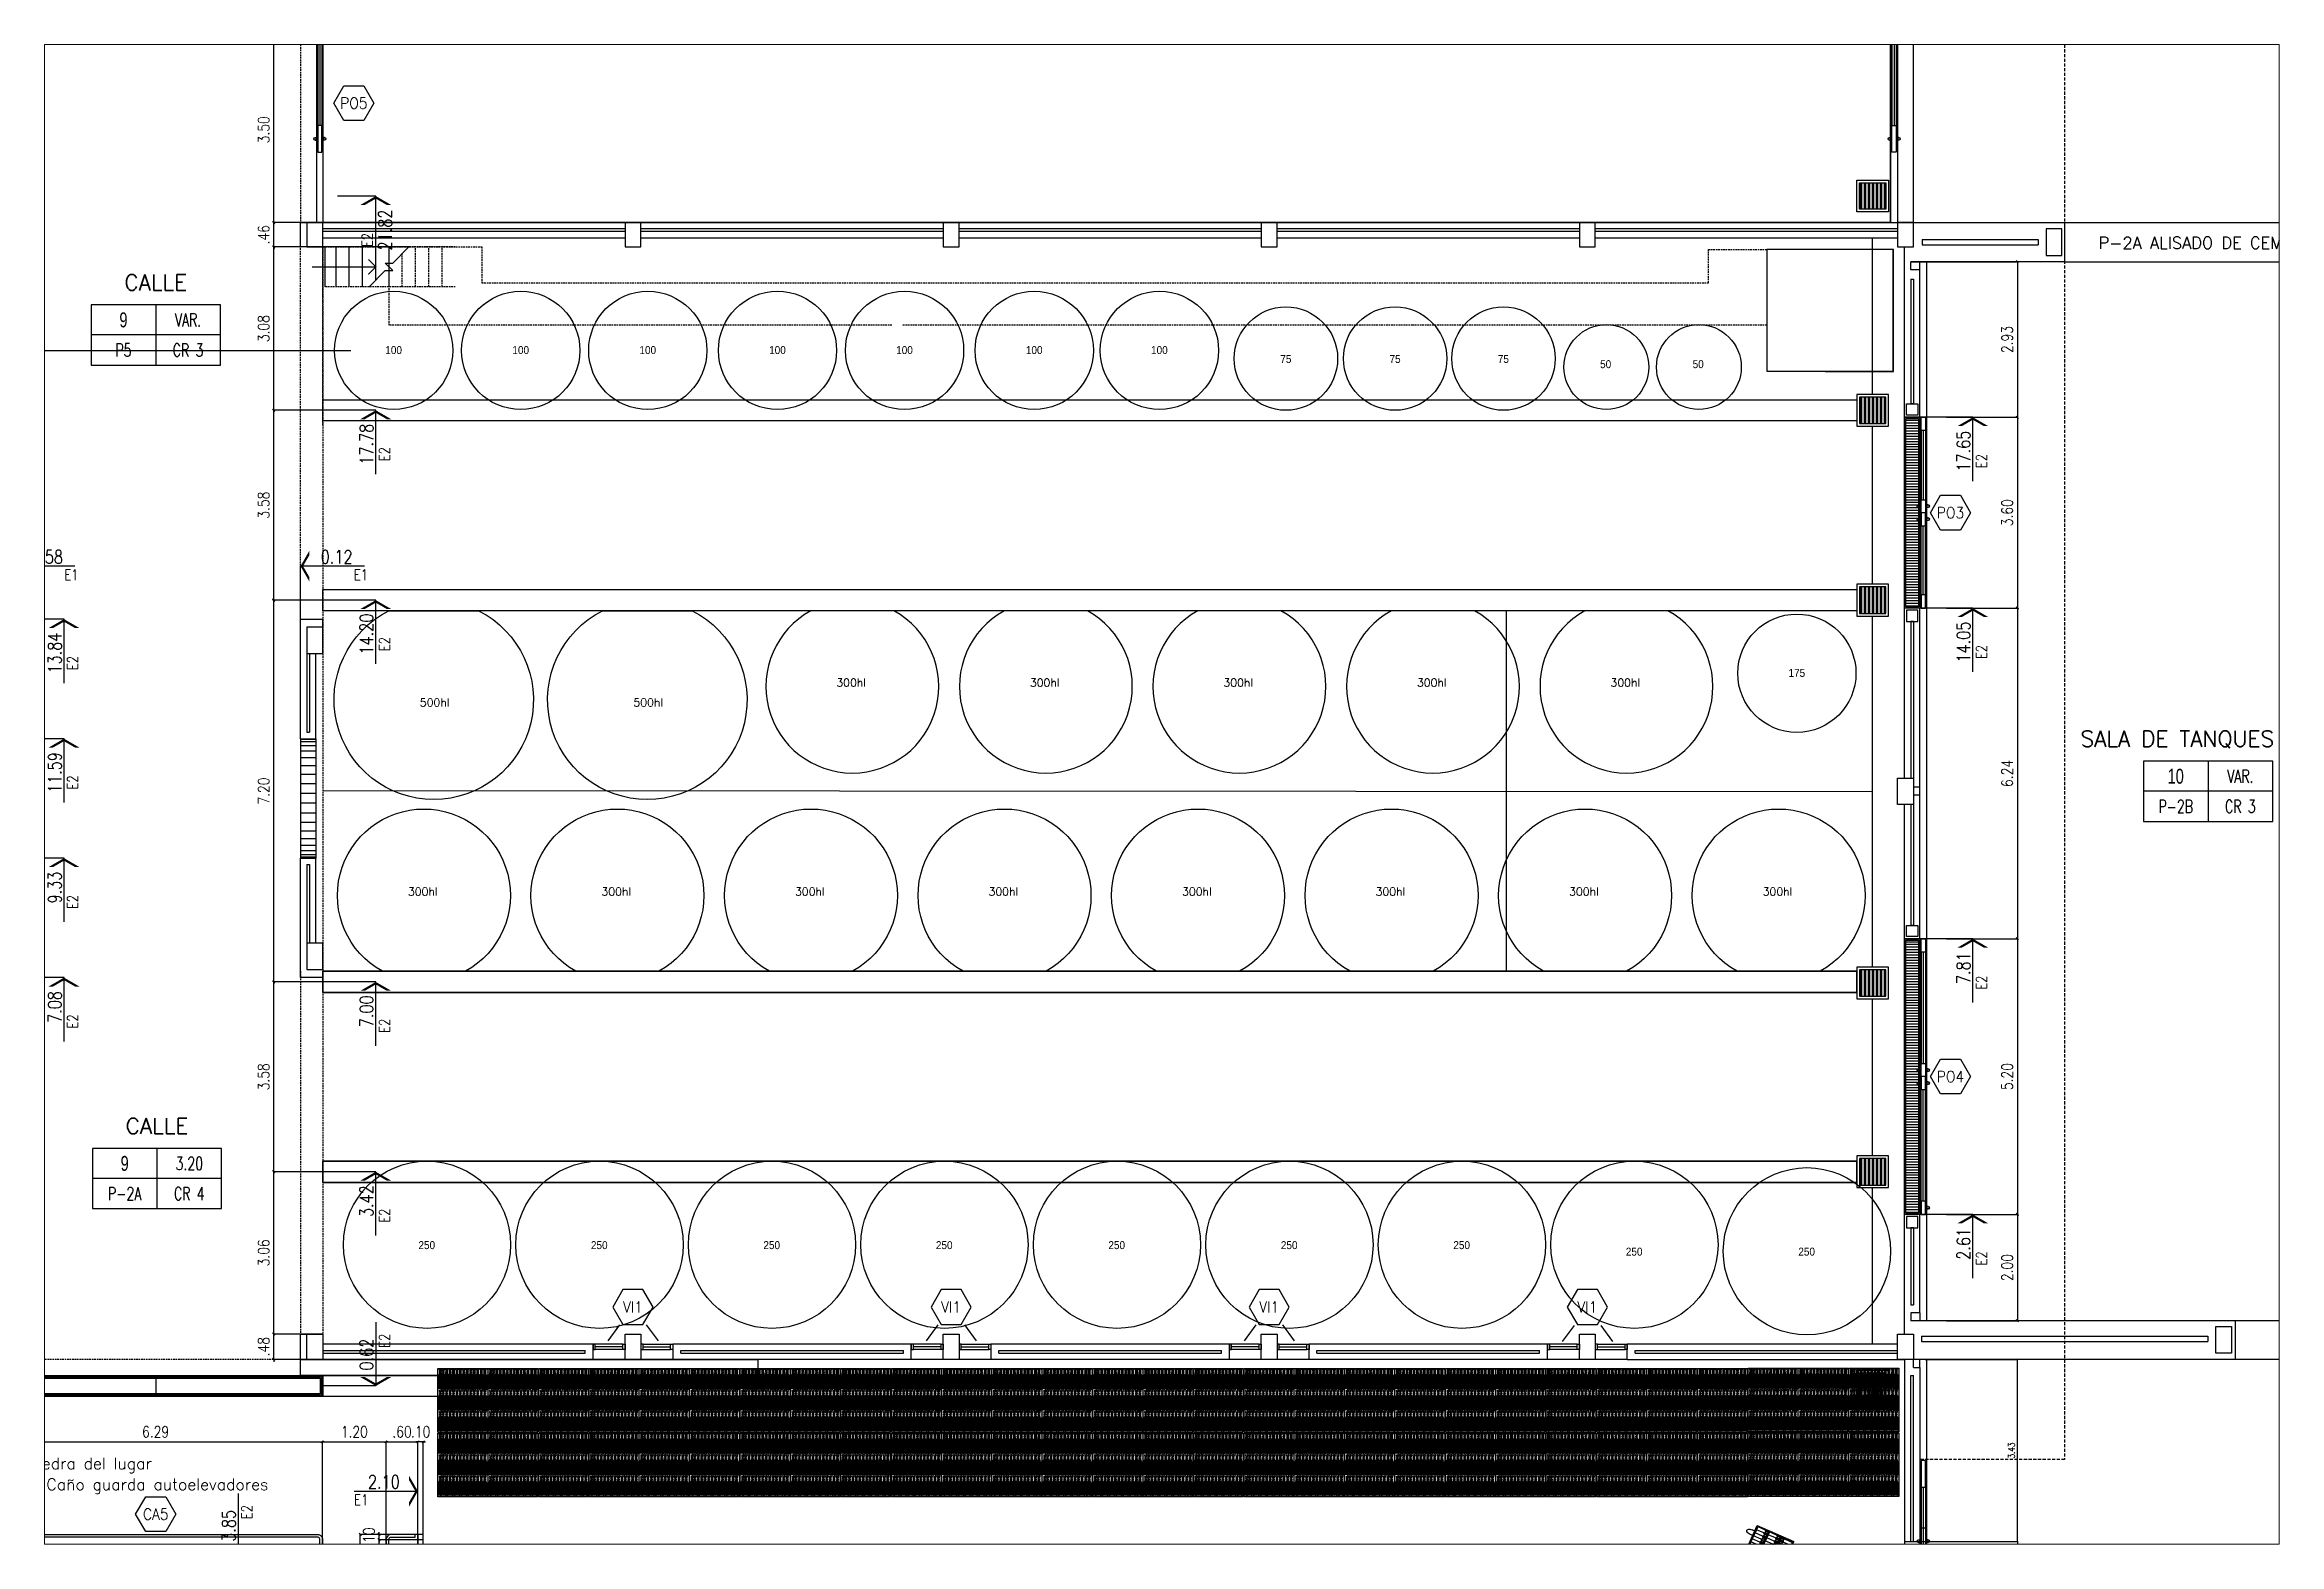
# Paper-space layout 'Layout1' of a CAD drawing. Extents: x 2 to 109, y 1 to 72.
# The model-space entities are those that its viewports show. They can reach past a viewport. Long polylines and large blocks are cut down to what shows.
import ezdxf
from ezdxf.enums import TextEntityAlignment as Align

# ---------------------------------------------------------------- set-up
doc = ezdxf.new("R2010")
doc.units = 0
doc.header["$LTSCALE"] = 0.02
doc.header["$MEASUREMENT"] = 0
doc.header["$PDMODE"] = 35
for name, pattern in [('CONTINOUS', [0]), ('HIDDEN', [9.525, 6.35, -3.175]), ('TRAZOS2', [0.375, 0.25, -0.125])]:
    doc.linetypes.add(name, pattern=pattern)
doc.layers.get('0').update_dxf_attribs({"linetype": 'CONTINUOUS'})
doc.layers.get('Defpoints').update_dxf_attribs({"linetype": 'CONTINUOUS'})
for name, color, linetype in [('-alisado-ferrite rojo', 24, 'CONTINUOUS'), ('-LOCAL-TXT', 3, 'CONTINUOUS'), ('-REJILLAS', 8, 'CONTINUOUS'), ('-tabique-tanque', 5, 'CONTINUOUS'), ('-VISTA-3', 8, 'CONTINUOUS'), ('10-1-COTA-ACUM-100', 2, 'CONTINUOUS'), ('10-2-COTA-ACUM-100', 2, 'CONTINUOUS'), ('10-CARP-DETA', 30, 'CONTINUOUS'), ('10-CARP-HOJA-PUER', 4, 'CONTINUOUS'), ('10-CARP-INSE-SIMB', 2, 'CONTINUOUS'), ('10-CARP-MARC', 2, 'CONTINUOUS'), ('10-CARP-SLIA', 15, 'CONTINUOUS'), ('10-CARP-VENT-ANRE', 4, 'CONTINUOUS'), ('10-COTA-PARC-100', 4, 'CONTINUOUS'), ('10-TERMINACION-LOCALES', 7, 'CONTINUOUS'), ('10-TERMINACION-MUROS', 2, 'CONTINUOUS'), ('A.enologiche', 123, 'CONTINUOUS'), ('BARANDAS', 7, 'CONTINUOUS'), ('COD-LOCALES', 2, 'CONTINUOUS'), ('columnas', 6, 'CONTINUOUS'), ('hatch', 252, 'CONTINUOUS'), ('IMPIANTO ENOLOGICO', 7, 'CONTINUOUS'), ('ladrillo', 30, 'CONTINUOUS'), ('LINEE SEZIONE', 7, 'CONTINUOUS'), ('PROYECCION', 7, 'HIDDEN'), ('VISTA-1', 7, 'CONTINUOUS'), ('VISTA-3', 8, 'CONTINUOUS')]:
    doc.layers.add(name, color=color, linetype=linetype)
doc.styles.add('arial', font='ARIAL.TTF')
doc.styles.add('COTAS', font='ROMANS.shx', dxfattribs={"width": 0.8})
doc.styles.add('NICO', font='romans.shx', dxfattribs={"height": 0.2})
doc.styles.add('ROMANS', font='romans')
doc.styles.add('STYLE1', font='ARIAL.TTF', dxfattribs={"width": 0.9, "height": 0.15})
doc.dimstyles.new('COTA-S-S-2-50', dxfattribs={"dimscale": 0.5, "dimtxt": 0.25, "dimasz": 0.05, "dimexe": 0, "dimexo": 0, "dimgap": 0.1, "dimtad": 1, "dimzin": 4, "dimdsep": 46, "dimtxsty": 'COTAS', "dimblk": 'OBLIQUE', "dimblk1": 'NONE', "dimblk2": 'M2_COTA', "dimcen": 0.1, "dimclrd": 2, "dimclre": 2, "dimclrt": 2, "dimadec": 0, "dimazin": 0, "dimtfac": 1, "dimtix": 1, "dimtmove": 2, "dimatfit": 3, "dimldrblk": 'M2_COTA', "dimfxl": 0, "dimtolj": 1, "dimtzin": 0, "dimarcsym": 0})

psp = doc.layouts.get("Layout1")

msp = doc.modelspace()

# ---------------------------------------------------------------- texts
at = {"layer": '-LOCAL-TXT', "color": 0, "extrusion": (2.05199e-08, 1.00772e-07, 1), "style": 'NICO'}
msp.add_text('CALLE', height=0.3, dxfattribs=at).set_placement((57, 158.981, 0), align=Align.MIDDLE_CENTER)
at = {"layer": '-LOCAL-TXT', "color": 7, "extrusion": (-2.05199e-08, 1.00772e-07, 1), "style": 'NICO'}
for s, p in [('300hl', (70.116, 151.433, 0)), ('300hl', (73.766, 151.433, 0)), ('300hl', (77.416, 151.433, 0)), ('300hl', (81.066, 151.433, 0)), ('300hl', (84.716, 151.433, 0)), ('500hl', (62.261, 151.059, 0)), ('500hl', (66.289, 151.059, 0)), ('300hl', (62.036, 147.493, 0)), ('300hl', (65.686, 147.493, 0)), ('300hl', (69.336, 147.493, 0)), ('300hl', (72.986, 147.493, 0)), ('300hl', (76.636, 147.493, 0)), ('300hl', (80.286, 147.493, 0)), ('300hl', (83.936, 147.493, 0)), ('300hl', (87.586, 147.493, 0))]:
    msp.add_text(s, height=0.15, rotation=360, dxfattribs=at).set_placement(p, align=Align.MIDDLE_CENTER)
at = {"layer": '-LOCAL-TXT', "extrusion": (2.05199e-08, 1.00772e-07, 1), "style": 'NICO'}
for s, p in [('SALA DE TANQUES ESTE', (95.706, 150.375, 0)), ('CALLE', (57.023, 143.072, 0))]:
    msp.add_text(s, height=0.3, dxfattribs=at).set_placement(p, align=Align.MIDDLE_CENTER)
at = {"layer": '-LOCAL-TXT', "color": 7, "extrusion": (2.05199e-08, 1.00772e-07, 1), "style": 'NICO'}
for s, p in [('Piedra del lugar', (55.756, 136.706, 0)), ('Caño guarda autoelevadores', (57.031, 136.313, 0))]:
    msp.add_text(s, height=0.216, dxfattribs=at).set_placement(p, align=Align.MIDDLE_CENTER)
at = {"layer": '-REJILLAS', "color": 0, "style": 'NICO'}
msp.add_text('P-2A ALISADO DE CEMENTO C/FERRITE ROJIZO', height=0.22428, dxfattribs=at).set_placement((93.64, 159.615))
at = {"layer": '-REJILLAS', "color": 7, "style": 'NICO'}
msp.add_text('P-2A ALISADO DE CEMENTO C/FERRITE ROJIZO', height=0.22428, dxfattribs=at).set_placement((97.112, 139.882))
at = {"char_height": 0.15, "attachment_point": 1, "style": 'STYLE1'}
for s, insert, width in [('100', (61.329, 157.78), 0.68656), ('100', (63.726, 157.78), 0.68656), ('100', (66.122, 157.78), 0.68656), ('100', (68.568, 157.78), 0.68656), ('100', (70.964, 157.78), 0.68656), ('100', (73.41, 157.78), 0.68656), ('100', (75.771, 157.78), 0.68656), ('75', (78.209, 157.612), 0.6085), ('75', (80.268, 157.612), 0.6085), ('75', (82.311, 157.612), 0.6085), ('50', (84.24, 157.514), 0.69498), ('50', (85.985, 157.514), 0.69498), ('175', (87.793, 151.691, 0), 0.68656), ('250', (61.954, 140.9), 0.70986), ('250', (65.207, 140.9), 0.70986), ('250', (68.46, 140.9), 0.70986), ('250', (71.713, 140.9), 0.70986), ('250', (74.966, 140.9), 0.70986), ('250', (78.219, 140.9), 0.70986), ('250', (78.219, 140.9), 0.70986), ('250', (81.472, 140.9), 0.70986), ('250', (84.725, 140.777), 0.70986)]:
    msp.add_mtext(s, dxfattribs=dict(at, insert=insert, width=width))
at = {"color": 3, "insert": (87.978, 140.777), "char_height": 0.15, "width": 0.70986, "attachment_point": 1, "style": 'STYLE1'}
msp.add_mtext('250', dxfattribs=at)

# ---------------------------------------------------------------- blocks, each defined once
blk = doc.blocks.new('FLE-A-ID')
at = {"linetype": 'ByBlock'}
blk.add_line((1.204, 0), (0, 0), dxfattribs=at)
for points in [[(0.168, 0.292), (0.168, 0.208), (0, 0), (0.048, 0)], [(0.168, -0.292), (0.168, -0.208), (0, 0), (0.048, 0)]]:
    blk.add_solid(points)
at = {"style": 'COTAS', "width": 0.8}
blk.add_attdef('NUMEJE', (1.204, 0.262), '', height=0.2, rotation=180, dxfattribs=at)
blk.add_attdef('ACUTA', text='', height=0.25, rotation=180, dxfattribs=at).set_placement((0.333, -0.05), align=Align.RIGHT)
blk = doc.blocks.new('_OBLIQUE')
at = {"color": 0, "linetype": 'ByBlock'}
blk.add_line((-0.5, -0.5), (0.5, 0.5), dxfattribs=at)
blk = doc.blocks.new('*D53')
at = {"layer": '10-COTA-PARC-100', "color": 2, "lineweight": -2}
for p, q in [((54.586, 134.939), (54.586, 134.981)), ((57, 134.939), (54.586, 134.939)), ((54.586, 134.617), (54.586, 134.939)), ((54.81, 134.617), (54.586, 134.617)), ((54.586, 134.617), (54.586, 134.574))]:
    blk.add_line(p, q, dxfattribs=at)
at = {"layer": 'Defpoints', "color": 0}
for p in [(54.586, 134.939), (57, 134.939), (54.81, 134.617)]:
    blk.add_point(p, dxfattribs=at)
at = {"layer": '10-COTA-PARC-100', "color": 2, "lineweight": -2, "xscale": 0.0425, "yscale": 0.0425, "zscale": 0.0425}
for p, rotation in [((54.586, 134.939), 270), ((54.586, 134.617), 90)]:
    blk.add_blockref('_OBLIQUE', p, dxfattribs=dict(at, rotation=rotation))
at = {"layer": '10-COTA-PARC-100', "color": 2, "insert": (54.395, 134.778), "char_height": 0.2125, "attachment_point": 5, "rotation": 90, "style": 'COTAS'}
blk.add_mtext('\\A1;.32', dxfattribs=at)
blk = doc.blocks.new('_None')
blk = doc.blocks.new('M2_COTA')
for p, q in [((-1, 0), (0, 0)), ((0, 1), (0, -1))]:
    blk.add_line(p, q)
at = {"const_width": 0.2}
blk.add_lwpolyline([(-1, -1), (1, 1)], dxfattribs=at)
blk = doc.blocks.new('*D64')
at = {"layer": '10-COTA-PARC-100', "color": 2, "lineweight": -2}
for p, q in [((61.945, 137.113), (61.902, 137.113)), ((61.945, 133.964), (61.945, 137.113)), ((62.045, 137.113), (61.945, 137.113)), ((62.045, 133.999), (62.045, 137.113)), ((62.045, 137.113), (62.087, 137.113))]:
    blk.add_line(p, q, dxfattribs=at)
at = {"layer": 'Defpoints', "color": 0}
for p in [(61.945, 137.113), (61.945, 133.964), (62.045, 133.999)]:
    blk.add_point(p, dxfattribs=at)
at = {"layer": '10-COTA-PARC-100', "color": 2, "lineweight": -2, "xscale": 0.0425, "yscale": 0.0425, "zscale": 0.0425}
blk.add_blockref('_OBLIQUE', (61.945, 137.113), dxfattribs=at)
at = {"layer": '10-COTA-PARC-100', "color": 2, "lineweight": -2, "xscale": 0.0425, "yscale": 0.0425, "zscale": 0.0425, "rotation": 180}
blk.add_blockref('_OBLIQUE', (62.045, 137.113), dxfattribs=at)
at = {"layer": '10-COTA-PARC-100', "color": 2, "insert": (61.995, 137.305), "char_height": 0.2125, "attachment_point": 5, "style": 'COTAS'}
blk.add_mtext('\\A1;.10', dxfattribs=at)
blk = doc.blocks.new('*D72')
at = {"layer": '10-COTA-PARC-100', "color": 2, "lineweight": -2}
for p, q in [((62.04, 135.269), (61.211, 135.269)), ((61.211, 134.669), (61.211, 135.269)), ((62.04, 134.669), (61.211, 134.669))]:
    blk.add_line(p, q, dxfattribs=at)
at = {"layer": 'Defpoints', "color": 0}
for p in [(61.211, 135.269), (62.04, 135.269), (62.04, 134.669)]:
    blk.add_point(p, dxfattribs=at)
at = {"layer": '10-COTA-PARC-100', "color": 2, "lineweight": -2, "xscale": 0.0425, "yscale": 0.0425, "zscale": 0.0425}
for p, rotation in [((61.211, 135.269), 90), ((61.211, 134.669), 270)]:
    blk.add_blockref('_OBLIQUE', p, dxfattribs=dict(at, rotation=rotation))
at = {"layer": '10-COTA-PARC-100', "color": 2, "insert": (61.02, 134.969), "char_height": 0.2125, "attachment_point": 5, "rotation": 90, "style": 'COTAS'}
blk.add_mtext('\\A1;.60', dxfattribs=at)
blk = doc.blocks.new('*D73')
at = {"layer": '10-COTA-PARC-100', "color": 2, "lineweight": -2}
for p, q in [((61.211, 135.369), (61.211, 135.411)), ((62.04, 135.369), (61.211, 135.369)), ((61.211, 135.269), (61.211, 135.369)), ((62.04, 135.269), (61.211, 135.269)), ((61.211, 135.269), (61.211, 135.226))]:
    blk.add_line(p, q, dxfattribs=at)
at = {"layer": 'Defpoints', "color": 0}
for p in [(61.211, 135.369), (62.04, 135.369), (62.04, 135.269)]:
    blk.add_point(p, dxfattribs=at)
at = {"layer": '10-COTA-PARC-100', "color": 2, "lineweight": -2, "xscale": 0.0425, "yscale": 0.0425, "zscale": 0.0425}
for p, rotation in [((61.211, 135.369), 270), ((61.211, 135.269), 90)]:
    blk.add_blockref('_OBLIQUE', p, dxfattribs=dict(at, rotation=rotation))
at = {"layer": '10-COTA-PARC-100', "color": 2, "insert": (61.02, 135.319), "char_height": 0.2125, "attachment_point": 5, "rotation": 90, "style": 'COTAS'}
blk.add_mtext('\\A1;.10', dxfattribs=at)
blk = doc.blocks.new('*D80')
at = {"layer": '10-COTA-PARC-100', "color": 2, "lineweight": -2}
for p, q in [((53.85, 135.089), (53.85, 137.113)), ((53.85, 137.113), (60.145, 137.113)), ((60.145, 135.039), (60.145, 137.113))]:
    blk.add_line(p, q, dxfattribs=at)
at = {"layer": 'Defpoints', "color": 0}
for p in [(60.145, 137.113), (53.85, 135.089), (60.145, 135.039)]:
    blk.add_point(p, dxfattribs=at)
at = {"layer": '10-COTA-PARC-100', "color": 2, "lineweight": -2, "xscale": 0.0425, "yscale": 0.0425, "zscale": 0.0425, "rotation": 180}
blk.add_blockref('_OBLIQUE', (53.85, 137.113), dxfattribs=at)
at = {"layer": '10-COTA-PARC-100', "color": 2, "lineweight": -2, "xscale": 0.0425, "yscale": 0.0425, "zscale": 0.0425}
blk.add_blockref('_OBLIQUE', (60.145, 137.113), dxfattribs=at)
at = {"layer": '10-COTA-PARC-100', "color": 2, "insert": (56.997, 137.305), "char_height": 0.2125, "attachment_point": 5, "style": 'COTAS'}
blk.add_mtext('\\A1;6.29', dxfattribs=at)
blk = doc.blocks.new('*D81')
at = {"layer": '10-COTA-PARC-100', "color": 2, "lineweight": -2}
for p, q in [((60.145, 135.039), (60.145, 137.113)), ((60.145, 137.113), (61.345, 137.113)), ((61.345, 135.089), (61.345, 137.113))]:
    blk.add_line(p, q, dxfattribs=at)
at = {"layer": 'Defpoints', "color": 0}
for p in [(61.345, 137.113), (60.145, 135.039), (61.345, 135.089)]:
    blk.add_point(p, dxfattribs=at)
at = {"layer": '10-COTA-PARC-100', "color": 2, "lineweight": -2, "xscale": 0.0425, "yscale": 0.0425, "zscale": 0.0425, "rotation": 180}
blk.add_blockref('_OBLIQUE', (60.145, 137.113), dxfattribs=at)
at = {"layer": '10-COTA-PARC-100', "color": 2, "lineweight": -2, "xscale": 0.0425, "yscale": 0.0425, "zscale": 0.0425}
blk.add_blockref('_OBLIQUE', (61.345, 137.113), dxfattribs=at)
at = {"layer": '10-COTA-PARC-100', "color": 2, "insert": (60.745, 137.305), "char_height": 0.2125, "attachment_point": 5, "style": 'COTAS'}
blk.add_mtext('\\A1;1.20', dxfattribs=at)
blk = doc.blocks.new('*D82')
at = {"layer": '10-COTA-PARC-100', "color": 2, "lineweight": -2}
for p, q in [((61.345, 135.089), (61.345, 137.113)), ((61.345, 137.113), (61.945, 137.113)), ((61.945, 135.219), (61.945, 137.113))]:
    blk.add_line(p, q, dxfattribs=at)
at = {"layer": 'Defpoints', "color": 0}
for p in [(61.945, 137.113), (61.345, 135.089), (61.945, 135.219)]:
    blk.add_point(p, dxfattribs=at)
at = {"layer": '10-COTA-PARC-100', "color": 2, "lineweight": -2, "xscale": 0.0425, "yscale": 0.0425, "zscale": 0.0425, "rotation": 180}
blk.add_blockref('_OBLIQUE', (61.345, 137.113), dxfattribs=at)
at = {"layer": '10-COTA-PARC-100', "color": 2, "lineweight": -2, "xscale": 0.0425, "yscale": 0.0425, "zscale": 0.0425}
blk.add_blockref('_OBLIQUE', (61.945, 137.113), dxfattribs=at)
at = {"layer": '10-COTA-PARC-100', "color": 2, "insert": (61.645, 137.305), "char_height": 0.2125, "attachment_point": 5, "style": 'COTAS'}
blk.add_mtext('\\A1;.60', dxfattribs=at)
blk = doc.blocks.new('*D85')
at = {"layer": '10-COTA-PARC-100', "color": 2, "lineweight": -2}
for p, q in [((61.895, 135.369), (60.856, 135.369)), ((60.856, 131.359), (60.856, 135.369)), ((61.94, 131.359), (60.856, 131.359))]:
    blk.add_line(p, q, dxfattribs=at)
at = {"layer": 'Defpoints', "color": 0}
for p in [(60.856, 135.369), (61.895, 135.369), (61.94, 131.359)]:
    blk.add_point(p, dxfattribs=at)
at = {"layer": '10-COTA-PARC-100', "color": 2, "lineweight": -2, "xscale": 0.0425, "yscale": 0.0425, "zscale": 0.0425}
for p, rotation in [((60.856, 135.369), 90), ((60.856, 131.359), 270)]:
    blk.add_blockref('_OBLIQUE', p, dxfattribs=dict(at, rotation=rotation))
at = {"layer": '10-COTA-PARC-100', "color": 2, "insert": (60.665, 133.364), "char_height": 0.2125, "attachment_point": 5, "rotation": 90, "style": 'COTAS'}
blk.add_mtext('\\A1;4.01', dxfattribs=at)
blk = doc.blocks.new('*D97')
at = {"layer": '10-COTA-PARC-100', "color": 2, "lineweight": -2}
for p, q in [((90.1, 159.369), (92.109, 159.369)), ((92.109, 159.369), (92.109, 156.438)), ((90.77, 156.438), (92.109, 156.438))]:
    blk.add_line(p, q, dxfattribs=at)
at = {"layer": 'Defpoints', "color": 0}
for p in [(90.1, 159.369), (90.77, 156.438), (92.109, 156.438)]:
    blk.add_point(p, dxfattribs=at)
at = {"layer": '10-COTA-PARC-100', "color": 2, "lineweight": -2, "xscale": 0.0425, "yscale": 0.0425, "zscale": 0.0425}
for p, rotation in [((92.109, 159.369), 90), ((92.109, 156.438), 270)]:
    blk.add_blockref('_OBLIQUE', p, dxfattribs=dict(at, rotation=rotation))
at = {"layer": '10-COTA-PARC-100', "color": 2, "insert": (91.918, 157.903), "char_height": 0.2125, "attachment_point": 5, "rotation": 90, "style": 'COTAS'}
blk.add_mtext('\\A1;2.93', dxfattribs=at)
blk = doc.blocks.new('*D98')
at = {"layer": '10-COTA-PARC-100', "color": 2, "lineweight": -2}
for p, q in [((90.77, 156.438), (92.109, 156.438)), ((92.109, 156.438), (92.109, 152.838)), ((90.77, 152.838), (92.109, 152.838))]:
    blk.add_line(p, q, dxfattribs=at)
at = {"layer": 'Defpoints', "color": 0}
for p in [(90.77, 156.438), (90.77, 152.838), (92.109, 152.838)]:
    blk.add_point(p, dxfattribs=at)
at = {"layer": '10-COTA-PARC-100', "color": 2, "lineweight": -2, "xscale": 0.0425, "yscale": 0.0425, "zscale": 0.0425}
for p, rotation in [((92.109, 156.438), 90), ((92.109, 152.838), 270)]:
    blk.add_blockref('_OBLIQUE', p, dxfattribs=dict(at, rotation=rotation))
at = {"layer": '10-COTA-PARC-100', "color": 2, "insert": (91.918, 154.638), "char_height": 0.2125, "attachment_point": 5, "rotation": 90, "style": 'COTAS'}
blk.add_mtext('\\A1;3.60', dxfattribs=at)
blk = doc.blocks.new('*D99')
at = {"layer": '10-COTA-PARC-100', "color": 2, "lineweight": -2}
for p, q in [((90.77, 152.838), (92.109, 152.838)), ((92.109, 152.838), (92.109, 146.603)), ((90.77, 146.603), (92.109, 146.603))]:
    blk.add_line(p, q, dxfattribs=at)
at = {"layer": 'Defpoints', "color": 0}
for p in [(90.77, 152.838), (90.77, 146.603), (92.109, 146.603)]:
    blk.add_point(p, dxfattribs=at)
at = {"layer": '10-COTA-PARC-100', "color": 2, "lineweight": -2, "xscale": 0.0425, "yscale": 0.0425, "zscale": 0.0425}
for p, rotation in [((92.109, 152.838), 90), ((92.109, 146.603), 270)]:
    blk.add_blockref('_OBLIQUE', p, dxfattribs=dict(at, rotation=rotation))
at = {"layer": '10-COTA-PARC-100', "color": 2, "insert": (91.918, 149.72), "char_height": 0.2125, "attachment_point": 5, "rotation": 90, "style": 'COTAS'}
blk.add_mtext('\\A1;6.24', dxfattribs=at)
blk = doc.blocks.new('*D100')
at = {"layer": '10-COTA-PARC-100', "color": 2, "lineweight": -2}
for p, q in [((90.77, 146.603), (92.109, 146.603)), ((92.109, 146.603), (92.109, 141.403)), ((90.77, 141.403), (92.109, 141.403))]:
    blk.add_line(p, q, dxfattribs=at)
at = {"layer": 'Defpoints', "color": 0}
for p in [(90.77, 146.603), (90.77, 141.403), (92.109, 141.403)]:
    blk.add_point(p, dxfattribs=at)
at = {"layer": '10-COTA-PARC-100', "color": 2, "lineweight": -2, "xscale": 0.0425, "yscale": 0.0425, "zscale": 0.0425}
for p, rotation in [((92.109, 146.603), 90), ((92.109, 141.403), 270)]:
    blk.add_blockref('_OBLIQUE', p, dxfattribs=dict(at, rotation=rotation))
at = {"layer": '10-COTA-PARC-100', "color": 2, "insert": (91.918, 144.003), "char_height": 0.2125, "attachment_point": 5, "rotation": 90, "style": 'COTAS'}
blk.add_mtext('\\A1;5.20', dxfattribs=at)
blk = doc.blocks.new('*D101')
at = {"layer": '10-COTA-PARC-100', "color": 2, "lineweight": -2}
for p, q in [((90.77, 141.403), (92.109, 141.403)), ((92.109, 141.403), (92.109, 139.399)), ((90.77, 139.399), (92.109, 139.399))]:
    blk.add_line(p, q, dxfattribs=at)
at = {"layer": 'Defpoints', "color": 0}
for p in [(90.77, 141.403), (90.77, 139.399), (92.109, 139.399)]:
    blk.add_point(p, dxfattribs=at)
at = {"layer": '10-COTA-PARC-100', "color": 2, "lineweight": -2, "xscale": 0.0425, "yscale": 0.0425, "zscale": 0.0425}
for p, rotation in [((92.109, 141.403), 90), ((92.109, 139.399), 270)]:
    blk.add_blockref('_OBLIQUE', p, dxfattribs=dict(at, rotation=rotation))
at = {"layer": '10-COTA-PARC-100', "color": 2, "insert": (91.918, 140.401), "char_height": 0.2125, "attachment_point": 5, "rotation": 90, "style": 'COTAS'}
blk.add_mtext('\\A1;2.00', dxfattribs=at)
blk = doc.blocks.new('LOCAL-TERMIS')
at = {"layer": '10-TERMINACION-LOCALES'}
for p, q in [((0.65, 0.303), (-0.65, 0.303)), ((-0.65, 0.303), (-0.65, -0.303)), ((0, 0.303), (0, -0.303)), ((0.65, -0.303), (0.65, 0.303)), ((-0.65, -0.303), (0.65, -0.303))]:
    blk.add_line(p, q, dxfattribs=at)
blk.add_lwpolyline([(0.65, 0), (-0.65, 0)], dxfattribs=at)
at = {"layer": '10-TERMINACION-LOCALES', "style": 'COTAS', "width": 0.7}
for tag, p in [('H-CIE', (0.325, 0.152)), ('PISO', (-0.325, -0.152)), ('TERM', (0.325, -0.152))]:
    blk.add_attdef(tag, text='', height=0.132, dxfattribs=at).set_placement(p, align=Align.MIDDLE_CENTER)
at = {"layer": '10-TERMINACION-MUROS', "style": 'arial', "width": 0.7}
blk.add_attdef('NUM-LOCAL', text='', height=0.15, dxfattribs=at).set_placement((-0.325, 0.152), align=Align.MIDDLE_CENTER)
blk = doc.blocks.new('*D134')
at = {"layer": '10-COTA-PARC-100', "color": 2, "lineweight": -2}
for p, q in [((59.226, 139.149), (59.226, 139.191)), ((60.15, 139.149), (59.226, 139.149)), ((59.226, 138.669), (59.226, 139.149)), ((60.15, 138.669), (59.226, 138.669)), ((59.226, 138.669), (59.226, 138.626))]:
    blk.add_line(p, q, dxfattribs=at)
at = {"layer": 'Defpoints', "color": 0}
for p in [(59.226, 139.149), (60.15, 139.149), (60.15, 138.669)]:
    blk.add_point(p, dxfattribs=at)
at = {"layer": '10-COTA-PARC-100', "color": 2, "lineweight": -2, "xscale": 0.0425, "yscale": 0.0425, "zscale": 0.0425}
for p, rotation in [((59.226, 139.149), 270), ((59.226, 138.669), 90)]:
    blk.add_blockref('_OBLIQUE', p, dxfattribs=dict(at, rotation=rotation))
at = {"layer": '10-COTA-PARC-100', "color": 2, "insert": (59.035, 138.909), "char_height": 0.2125, "attachment_point": 5, "rotation": 90, "style": 'COTAS'}
blk.add_mtext('\\A1;.48', dxfattribs=at)
blk = doc.blocks.new('*D135')
at = {"layer": '10-COTA-PARC-100', "color": 2, "lineweight": -2}
for p, q in [((60.15, 142.209), (59.226, 142.209)), ((59.226, 139.149), (59.226, 142.209)), ((60.15, 139.149), (59.226, 139.149))]:
    blk.add_line(p, q, dxfattribs=at)
at = {"layer": 'Defpoints', "color": 0}
for p in [(59.226, 142.209), (60.15, 142.209), (60.15, 139.149)]:
    blk.add_point(p, dxfattribs=at)
at = {"layer": '10-COTA-PARC-100', "color": 2, "lineweight": -2, "xscale": 0.0425, "yscale": 0.0425, "zscale": 0.0425}
for p, rotation in [((59.226, 142.209), 90), ((59.226, 139.149), 270)]:
    blk.add_blockref('_OBLIQUE', p, dxfattribs=dict(at, rotation=rotation))
at = {"layer": '10-COTA-PARC-100', "color": 2, "insert": (59.035, 140.679), "char_height": 0.2125, "attachment_point": 5, "rotation": 90, "style": 'COTAS'}
blk.add_mtext('\\A1;3.06', dxfattribs=at)
blk = doc.blocks.new('*D136')
at = {"layer": '10-COTA-PARC-100', "color": 2, "lineweight": -2}
for p, q in [((60.15, 145.789), (59.226, 145.789)), ((59.226, 142.209), (59.226, 145.789)), ((60.15, 142.209), (59.226, 142.209))]:
    blk.add_line(p, q, dxfattribs=at)
at = {"layer": 'Defpoints', "color": 0}
for p in [(59.226, 145.789), (60.15, 145.789, 0), (60.15, 142.209)]:
    blk.add_point(p, dxfattribs=at)
at = {"layer": '10-COTA-PARC-100', "color": 2, "lineweight": -2, "xscale": 0.0425, "yscale": 0.0425, "zscale": 0.0425}
for p, rotation in [((59.226, 145.789), 90), ((59.226, 142.209), 270)]:
    blk.add_blockref('_OBLIQUE', p, dxfattribs=dict(at, rotation=rotation))
at = {"layer": '10-COTA-PARC-100', "color": 2, "insert": (59.035, 143.999), "char_height": 0.2125, "attachment_point": 5, "rotation": 90, "style": 'COTAS'}
blk.add_mtext('\\A1;3.58', dxfattribs=at)
blk = doc.blocks.new('*D137')
at = {"layer": '10-COTA-PARC-100', "color": 2, "lineweight": -2}
for p, q in [((60.15, 152.989), (59.226, 152.989)), ((59.226, 145.789), (59.226, 152.989)), ((60.15, 145.789), (59.226, 145.789))]:
    blk.add_line(p, q, dxfattribs=at)
at = {"layer": 'Defpoints', "color": 0}
for p in [(59.226, 152.989), (60.15, 152.989, 0), (60.15, 145.789, 0)]:
    blk.add_point(p, dxfattribs=at)
at = {"layer": '10-COTA-PARC-100', "color": 2, "lineweight": -2, "xscale": 0.0425, "yscale": 0.0425, "zscale": 0.0425}
for p, rotation in [((59.226, 152.989), 90), ((59.226, 145.789), 270)]:
    blk.add_blockref('_OBLIQUE', p, dxfattribs=dict(at, rotation=rotation))
at = {"layer": '10-COTA-PARC-100', "color": 2, "insert": (59.035, 149.389), "char_height": 0.2125, "attachment_point": 5, "rotation": 90, "style": 'COTAS'}
blk.add_mtext('\\A1;7.20', dxfattribs=at)
blk = doc.blocks.new('*D138')
at = {"layer": '10-COTA-PARC-100', "color": 2, "lineweight": -2}
for p, q in [((60.15, 156.569), (59.226, 156.569)), ((59.226, 152.989), (59.226, 156.569)), ((60.15, 152.989), (59.226, 152.989))]:
    blk.add_line(p, q, dxfattribs=at)
at = {"layer": 'Defpoints', "color": 0}
for p in [(59.226, 156.569), (60.15, 156.569), (60.15, 152.989, 0)]:
    blk.add_point(p, dxfattribs=at)
at = {"layer": '10-COTA-PARC-100', "color": 2, "lineweight": -2, "xscale": 0.0425, "yscale": 0.0425, "zscale": 0.0425}
for p, rotation in [((59.226, 156.569), 90), ((59.226, 152.989), 270)]:
    blk.add_blockref('_OBLIQUE', p, dxfattribs=dict(at, rotation=rotation))
at = {"layer": '10-COTA-PARC-100', "color": 2, "insert": (59.035, 154.779), "char_height": 0.2125, "attachment_point": 5, "rotation": 90, "style": 'COTAS'}
blk.add_mtext('\\A1;3.58', dxfattribs=at)
blk = doc.blocks.new('*D139')
at = {"layer": '10-COTA-PARC-100', "color": 2, "lineweight": -2}
for p, q in [((60.15, 159.649), (59.226, 159.649)), ((59.226, 156.569), (59.226, 159.649)), ((60.15, 156.569), (59.226, 156.569))]:
    blk.add_line(p, q, dxfattribs=at)
at = {"layer": 'Defpoints', "color": 0}
for p in [(59.226, 159.649), (60.15, 159.649), (60.15, 156.569)]:
    blk.add_point(p, dxfattribs=at)
at = {"layer": '10-COTA-PARC-100', "color": 2, "lineweight": -2, "xscale": 0.0425, "yscale": 0.0425, "zscale": 0.0425}
for p, rotation in [((59.226, 159.649), 90), ((59.226, 156.569), 270)]:
    blk.add_blockref('_OBLIQUE', p, dxfattribs=dict(at, rotation=rotation))
at = {"layer": '10-COTA-PARC-100', "color": 2, "insert": (59.035, 158.109), "char_height": 0.2125, "attachment_point": 5, "rotation": 90, "style": 'COTAS'}
blk.add_mtext('\\A1;3.08', dxfattribs=at)
blk = doc.blocks.new('*D140')
at = {"layer": '10-COTA-PARC-100', "color": 2, "lineweight": -2}
for p, q in [((59.226, 160.109), (59.226, 160.151)), ((60.15, 160.109), (59.226, 160.109)), ((59.226, 159.649), (59.226, 160.109)), ((60.15, 159.649), (59.226, 159.649)), ((59.226, 159.649), (59.226, 159.606))]:
    blk.add_line(p, q, dxfattribs=at)
at = {"layer": 'Defpoints', "color": 0}
for p in [(59.226, 160.109), (60.15, 160.109), (60.15, 159.649)]:
    blk.add_point(p, dxfattribs=at)
at = {"layer": '10-COTA-PARC-100', "color": 2, "lineweight": -2, "xscale": 0.0425, "yscale": 0.0425, "zscale": 0.0425}
for p, rotation in [((59.226, 160.109), 270), ((59.226, 159.649), 90)]:
    blk.add_blockref('_OBLIQUE', p, dxfattribs=dict(at, rotation=rotation))
at = {"layer": '10-COTA-PARC-100', "color": 2, "insert": (59.035, 159.879), "char_height": 0.2125, "attachment_point": 5, "rotation": 90, "style": 'COTAS'}
blk.add_mtext('\\A1;.46', dxfattribs=at)
blk = doc.blocks.new('*D141')
at = {"layer": '10-COTA-PARC-100', "color": 2, "lineweight": -2}
for p, q in [((59.85, 163.609), (59.226, 163.609)), ((59.226, 160.109), (59.226, 163.609)), ((60.15, 160.109), (59.226, 160.109))]:
    blk.add_line(p, q, dxfattribs=at)
at = {"layer": 'Defpoints', "color": 0}
for p in [(59.226, 163.609), (59.85, 163.609), (60.15, 160.109)]:
    blk.add_point(p, dxfattribs=at)
at = {"layer": '10-COTA-PARC-100', "color": 2, "lineweight": -2, "xscale": 0.0425, "yscale": 0.0425, "zscale": 0.0425}
for p, rotation in [((59.226, 163.609), 90), ((59.226, 160.109), 270)]:
    blk.add_blockref('_OBLIQUE', p, dxfattribs=dict(at, rotation=rotation))
at = {"layer": '10-COTA-PARC-100', "color": 2, "insert": (59.035, 161.859), "char_height": 0.2125, "attachment_point": 5, "rotation": 90, "style": 'COTAS'}
blk.add_mtext('\\A1;3.50', dxfattribs=at)
blk = doc.blocks.new('*D142')
at = {"layer": '10-COTA-PARC-100', "color": 2, "lineweight": -2}
for p, q in [((59.73, 170.059), (59.226, 170.059)), ((59.226, 163.609), (59.226, 170.059)), ((59.85, 163.609), (59.226, 163.609))]:
    blk.add_line(p, q, dxfattribs=at)
at = {"layer": 'Defpoints', "color": 0}
for p in [(59.226, 170.059), (59.73, 170.059), (59.85, 163.609)]:
    blk.add_point(p, dxfattribs=at)
at = {"layer": '10-COTA-PARC-100', "color": 2, "lineweight": -2, "xscale": 0.0425, "yscale": 0.0425, "zscale": 0.0425}
for p, rotation in [((59.226, 170.059), 90), ((59.226, 163.609), 270)]:
    blk.add_blockref('_OBLIQUE', p, dxfattribs=dict(at, rotation=rotation))
at = {"layer": '10-COTA-PARC-100', "color": 2, "insert": (59.035, 166.834), "char_height": 0.2125, "attachment_point": 5, "rotation": 90, "style": 'COTAS'}
blk.add_mtext('\\A1;6.45', dxfattribs=at)
blk = doc.blocks.new('*D145')
at = {"layer": '10-COTA-PARC-100', "color": 2, "lineweight": -2}
for p, q in [((90.37, 138.669), (92.109, 138.669)), ((92.109, 135.234), (92.109, 138.669)), ((90.27, 135.234), (92.109, 135.234))]:
    blk.add_line(p, q, dxfattribs=at)
at = {"layer": 'Defpoints', "color": 0}
for p in [(90.37, 138.669), (92.109, 138.669), (90.27, 135.234)]:
    blk.add_point(p, dxfattribs=at)
at = {"layer": '10-COTA-PARC-100', "color": 2, "lineweight": -2, "xscale": 0.025, "yscale": 0.025, "zscale": 0.025}
for p, rotation in [((92.109, 138.669), 90), ((92.109, 135.234), 270)]:
    blk.add_blockref('_OBLIQUE', p, dxfattribs=dict(at, rotation=rotation))
at = {"layer": '10-COTA-PARC-100', "color": 2, "insert": (91.997, 136.951), "char_height": 0.125, "attachment_point": 5, "rotation": 90, "style": 'COTAS'}
blk.add_mtext('\\A1;3.43', dxfattribs=at)
blk = doc.blocks.new('*D146')
at = {"layer": '10-COTA-PARC-100', "color": 2, "lineweight": -2}
for p, q in [((90.27, 135.234), (92.109, 135.234)), ((92.109, 135.234), (92.109, 131.739)), ((90.27, 131.739), (92.109, 131.739))]:
    blk.add_line(p, q, dxfattribs=at)
at = {"layer": 'Defpoints', "color": 0}
for p in [(90.27, 135.234), (90.27, 131.739), (92.109, 131.739)]:
    blk.add_point(p, dxfattribs=at)
at = {"layer": '10-COTA-PARC-100', "color": 2, "lineweight": -2, "xscale": 0.025, "yscale": 0.025, "zscale": 0.025}
for p, rotation in [((92.109, 135.234), 90), ((92.109, 131.739), 270)]:
    blk.add_blockref('_OBLIQUE', p, dxfattribs=dict(at, rotation=rotation))
at = {"layer": '10-COTA-PARC-100', "color": 2, "insert": (91.997, 133.486), "char_height": 0.125, "attachment_point": 5, "rotation": 90, "style": 'COTAS'}
blk.add_mtext('\\A1;3.49', dxfattribs=at)
blk = doc.blocks.new('CARP-SI0')
blk.add_lwpolyline([(-0.224, 0.388), (-0.449, 0), (-0.224, -0.388), (0.224, -0.388), (0.449, 0), (0.224, 0.388)], close=True)
at = {"style": 'ROMANS', "width": 0.9}
blk.add_attdef('CARP', text='', height=0.25, dxfattribs=at).set_placement((0, 0), align=Align.MIDDLE)
at = {"style": 'ROMANS', "flags": 1}
for tag, p in [('MURO', (0.042, -0.598)), ('L-VANO', (-0.005, -0.936)), ('A-VANO', (0.005, -1.349))]:
    blk.add_attdef(tag, text='', height=0.25, dxfattribs=at).set_placement(p, align=Align.MIDDLE)
blk = doc.blocks.new('estiba')
at = {"layer": 'IMPIANTO ENOLOGICO', "linetype": 'Continuous'}
for points in [[(134.296, 146.265), (134.298, 146.26), (134.302, 146.258), (134.384, 146.258), (134.389, 146.26), (134.39, 146.265), (134.39, 146.463), (134.393, 146.48), (134.39, 146.497), (134.381, 146.517), (134.364, 146.532), (134.361, 146.537), (134.361, 146.621), (134.326, 146.621), (134.325, 146.537), (134.322, 146.532), (134.307, 146.519), (134.297, 146.499), (134.294, 146.48), (134.296, 146.463)], [(134.35, 146.265), (134.351, 146.26), (134.356, 146.258), (134.438, 146.258), (134.442, 146.26), (134.444, 146.265), (134.444, 146.463), (134.446, 146.48), (134.444, 146.497), (134.434, 146.517), (134.418, 146.532), (134.415, 146.537), (134.414, 146.621), (134.379, 146.621), (134.379, 146.537), (134.376, 146.532), (134.361, 146.519), (134.351, 146.499), (134.347, 146.48), (134.35, 146.463)], [(134.413, 146.265), (134.415, 146.26), (134.42, 146.258), (134.502, 146.258), (134.506, 146.26), (134.508, 146.265), (134.508, 146.463), (134.51, 146.48), (134.508, 146.497), (134.498, 146.517), (134.482, 146.532), (134.479, 146.537), (134.478, 146.621), (134.443, 146.621), (134.443, 146.537), (134.44, 146.532), (134.425, 146.519), (134.414, 146.499), (134.411, 146.48), (134.413, 146.463)], [(134.48, 146.265), (134.481, 146.26), (134.486, 146.258), (134.568, 146.258), (134.572, 146.26), (134.574, 146.265), (134.574, 146.463), (134.576, 146.48), (134.574, 146.497), (134.564, 146.517), (134.548, 146.532), (134.545, 146.537), (134.544, 146.621), (134.509, 146.621), (134.509, 146.537), (134.506, 146.532), (134.491, 146.519), (134.481, 146.499), (134.477, 146.48), (134.48, 146.463)], [(134.543, 146.265), (134.545, 146.26), (134.55, 146.258), (134.632, 146.258), (134.636, 146.26), (134.638, 146.265), (134.638, 146.463), (134.64, 146.48), (134.638, 146.497), (134.628, 146.517), (134.612, 146.532), (134.609, 146.537), (134.608, 146.621), (134.573, 146.621), (134.573, 146.537), (134.57, 146.532), (134.555, 146.519), (134.544, 146.499), (134.541, 146.48), (134.543, 146.463)], [(134.61, 146.265), (134.611, 146.26), (134.616, 146.258), (134.698, 146.258), (134.702, 146.26), (134.704, 146.265), (134.704, 146.463), (134.706, 146.48), (134.704, 146.497), (134.694, 146.517), (134.678, 146.532), (134.675, 146.537), (134.674, 146.621), (134.639, 146.621), (134.639, 146.537), (134.636, 146.532), (134.621, 146.519), (134.611, 146.499), (134.607, 146.48), (134.61, 146.463)], [(134.673, 146.265), (134.675, 146.26), (134.68, 146.258), (134.762, 146.258), (134.766, 146.26), (134.768, 146.265), (134.768, 146.463), (134.77, 146.48), (134.768, 146.497), (134.758, 146.517), (134.742, 146.532), (134.739, 146.537), (134.738, 146.621), (134.703, 146.621), (134.703, 146.537), (134.7, 146.532), (134.685, 146.519), (134.674, 146.499), (134.671, 146.48), (134.673, 146.463)], [(134.74, 146.265), (134.741, 146.26), (134.746, 146.258), (134.828, 146.258), (134.832, 146.26), (134.834, 146.265), (134.834, 146.463), (134.836, 146.48), (134.834, 146.497), (134.824, 146.517), (134.808, 146.532), (134.805, 146.537), (134.804, 146.621), (134.769, 146.621), (134.769, 146.537), (134.766, 146.532), (134.751, 146.519), (134.741, 146.499), (134.737, 146.48), (134.74, 146.463)], [(134.803, 146.265), (134.805, 146.26), (134.81, 146.258), (134.892, 146.258), (134.896, 146.26), (134.898, 146.265), (134.898, 146.463), (134.9, 146.48), (134.898, 146.497), (134.888, 146.517), (134.872, 146.532), (134.869, 146.537), (134.868, 146.621), (134.833, 146.621), (134.833, 146.537), (134.83, 146.532), (134.815, 146.519), (134.804, 146.499), (134.801, 146.48), (134.803, 146.463)], [(134.87, 146.265), (134.871, 146.26), (134.876, 146.258), (134.958, 146.258), (134.962, 146.26), (134.964, 146.265), (134.964, 146.463), (134.966, 146.48), (134.964, 146.497), (134.954, 146.517), (134.938, 146.532), (134.935, 146.537), (134.934, 146.621), (134.899, 146.621), (134.899, 146.537), (134.896, 146.532), (134.881, 146.519), (134.871, 146.499), (134.867, 146.48), (134.87, 146.463)], [(134.933, 146.265), (134.935, 146.26), (134.94, 146.258), (135.022, 146.258), (135.026, 146.26), (135.028, 146.265), (135.028, 146.463), (135.03, 146.48), (135.028, 146.497), (135.018, 146.517), (135.002, 146.532), (134.999, 146.537), (134.998, 146.621), (134.963, 146.621), (134.963, 146.537), (134.96, 146.532), (134.945, 146.519), (134.934, 146.499), (134.931, 146.48), (134.933, 146.463)], [(135, 146.265), (135.001, 146.26), (135.006, 146.258), (135.088, 146.258), (135.092, 146.26), (135.094, 146.265), (135.094, 146.463), (135.096, 146.48), (135.094, 146.497), (135.084, 146.517), (135.068, 146.532), (135.065, 146.537), (135.064, 146.621), (135.029, 146.621), (135.029, 146.537), (135.026, 146.532), (135.011, 146.519), (135.001, 146.499), (134.997, 146.48), (135, 146.463)], [(135.07, 146.265), (135.072, 146.26), (135.076, 146.258), (135.158, 146.258), (135.162, 146.26), (135.164, 146.265), (135.164, 146.463), (135.166, 146.48), (135.164, 146.497), (135.154, 146.517), (135.138, 146.532), (135.135, 146.537), (135.134, 146.621), (135.099, 146.621), (135.099, 146.537), (135.096, 146.532), (135.081, 146.519), (135.071, 146.499), (135.067, 146.48), (135.07, 146.463)], [(135.136, 146.265), (135.138, 146.26), (135.142, 146.258), (135.224, 146.258), (135.228, 146.26), (135.23, 146.265), (135.23, 146.463), (135.233, 146.48), (135.23, 146.497), (135.22, 146.517), (135.204, 146.532), (135.201, 146.537), (135.2, 146.621), (135.165, 146.621), (135.165, 146.537), (135.162, 146.532), (135.147, 146.519), (135.137, 146.499), (135.134, 146.48), (135.136, 146.463)], [(134.296, 145.861), (134.298, 145.857), (134.302, 145.855), (134.384, 145.855), (134.389, 145.857), (134.39, 145.861), (134.39, 146.06), (134.393, 146.076), (134.39, 146.093), (134.381, 146.113), (134.364, 146.128), (134.361, 146.133), (134.361, 146.217), (134.326, 146.217), (134.325, 146.133), (134.322, 146.128), (134.307, 146.115), (134.297, 146.096), (134.294, 146.076), (134.296, 146.06)], [(134.296, 145.472), (134.298, 145.468), (134.302, 145.466), (134.384, 145.466), (134.389, 145.468), (134.39, 145.472), (134.39, 145.67), (134.393, 145.687), (134.39, 145.704), (134.381, 145.724), (134.364, 145.739), (134.361, 145.744), (134.361, 145.828), (134.326, 145.828), (134.325, 145.744), (134.322, 145.739), (134.307, 145.726), (134.297, 145.707), (134.294, 145.687), (134.296, 145.67)], [(134.35, 145.861), (134.351, 145.857), (134.356, 145.855), (134.438, 145.855), (134.442, 145.857), (134.444, 145.861), (134.444, 146.06), (134.446, 146.076), (134.444, 146.093), (134.434, 146.113), (134.418, 146.128), (134.415, 146.133), (134.414, 146.217), (134.379, 146.217), (134.379, 146.133), (134.376, 146.128), (134.361, 146.115), (134.351, 146.096), (134.347, 146.076), (134.35, 146.06)], [(134.35, 145.472), (134.351, 145.468), (134.356, 145.466), (134.438, 145.466), (134.442, 145.468), (134.444, 145.472), (134.444, 145.67), (134.446, 145.687), (134.444, 145.704), (134.434, 145.724), (134.418, 145.739), (134.415, 145.744), (134.414, 145.828), (134.379, 145.828), (134.379, 145.744), (134.376, 145.739), (134.361, 145.726), (134.351, 145.707), (134.347, 145.687), (134.35, 145.67)], [(134.413, 145.861), (134.415, 145.857), (134.42, 145.855), (134.502, 145.855), (134.506, 145.857), (134.508, 145.861), (134.508, 146.06), (134.51, 146.076), (134.508, 146.093), (134.498, 146.113), (134.482, 146.128), (134.479, 146.133), (134.478, 146.217), (134.443, 146.217), (134.443, 146.133), (134.44, 146.128), (134.425, 146.115), (134.414, 146.096), (134.411, 146.076), (134.413, 146.06)], [(134.413, 145.472), (134.415, 145.468), (134.42, 145.466), (134.502, 145.466), (134.506, 145.468), (134.508, 145.472), (134.508, 145.67), (134.51, 145.687), (134.508, 145.704), (134.498, 145.724), (134.482, 145.739), (134.479, 145.744), (134.478, 145.828), (134.443, 145.828), (134.443, 145.744), (134.44, 145.739), (134.425, 145.726), (134.414, 145.707), (134.411, 145.687), (134.413, 145.67)], [(134.48, 145.861), (134.481, 145.857), (134.486, 145.855), (134.568, 145.855), (134.572, 145.857), (134.574, 145.861), (134.574, 146.06), (134.576, 146.076), (134.574, 146.093), (134.564, 146.113), (134.548, 146.128), (134.545, 146.133), (134.544, 146.217), (134.509, 146.217), (134.509, 146.133), (134.506, 146.128), (134.491, 146.115), (134.481, 146.096), (134.477, 146.076), (134.48, 146.06)], [(134.48, 145.472), (134.481, 145.468), (134.486, 145.466), (134.568, 145.466), (134.572, 145.468), (134.574, 145.472), (134.574, 145.67), (134.576, 145.687), (134.574, 145.704), (134.564, 145.724), (134.548, 145.739), (134.545, 145.744), (134.544, 145.828), (134.509, 145.828), (134.509, 145.744), (134.506, 145.739), (134.491, 145.726), (134.481, 145.707), (134.477, 145.687), (134.48, 145.67)], [(134.543, 145.861), (134.545, 145.857), (134.55, 145.855), (134.632, 145.855), (134.636, 145.857), (134.638, 145.861), (134.638, 146.06), (134.64, 146.076), (134.638, 146.093), (134.628, 146.113), (134.612, 146.128), (134.609, 146.134), (134.608, 146.217), (134.573, 146.217), (134.573, 146.134), (134.57, 146.128), (134.555, 146.115), (134.544, 146.096), (134.541, 146.076), (134.543, 146.06)], [(134.543, 145.472), (134.545, 145.468), (134.55, 145.466), (134.632, 145.466), (134.636, 145.468), (134.638, 145.472), (134.638, 145.67), (134.64, 145.687), (134.638, 145.704), (134.628, 145.724), (134.612, 145.739), (134.609, 145.744), (134.608, 145.828), (134.573, 145.828), (134.573, 145.744), (134.57, 145.739), (134.555, 145.726), (134.544, 145.707), (134.541, 145.687), (134.543, 145.67)], [(134.61, 145.861), (134.611, 145.857), (134.616, 145.855), (134.698, 145.855), (134.702, 145.857), (134.704, 145.861), (134.704, 146.06), (134.706, 146.076), (134.704, 146.093), (134.694, 146.113), (134.678, 146.128), (134.675, 146.133), (134.674, 146.217), (134.639, 146.217), (134.639, 146.133), (134.636, 146.128), (134.621, 146.115), (134.611, 146.096), (134.607, 146.076), (134.61, 146.06)], [(134.61, 145.472), (134.611, 145.468), (134.616, 145.466), (134.698, 145.466), (134.702, 145.468), (134.704, 145.472), (134.704, 145.67), (134.706, 145.687), (134.704, 145.704), (134.694, 145.724), (134.678, 145.739), (134.675, 145.744), (134.674, 145.828), (134.639, 145.828), (134.639, 145.744), (134.636, 145.739), (134.621, 145.726), (134.611, 145.707), (134.607, 145.687), (134.61, 145.67)], [(134.673, 145.861), (134.675, 145.857), (134.68, 145.855), (134.762, 145.855), (134.766, 145.857), (134.768, 145.861), (134.768, 146.06), (134.77, 146.076), (134.768, 146.093), (134.758, 146.113), (134.742, 146.128), (134.739, 146.133), (134.738, 146.217), (134.703, 146.217), (134.703, 146.133), (134.7, 146.128), (134.685, 146.115), (134.674, 146.096), (134.671, 146.076), (134.673, 146.06)], [(134.673, 145.472), (134.675, 145.468), (134.68, 145.466), (134.762, 145.466), (134.766, 145.468), (134.768, 145.472), (134.768, 145.67), (134.77, 145.687), (134.768, 145.704), (134.758, 145.724), (134.742, 145.739), (134.739, 145.744), (134.738, 145.828), (134.703, 145.828), (134.703, 145.744), (134.7, 145.739), (134.685, 145.726), (134.674, 145.707), (134.671, 145.687), (134.673, 145.67)], [(134.74, 145.861), (134.741, 145.857), (134.746, 145.855), (134.828, 145.855), (134.832, 145.857), (134.834, 145.861), (134.834, 146.06), (134.836, 146.076), (134.834, 146.093), (134.824, 146.113), (134.808, 146.128), (134.805, 146.133), (134.804, 146.217), (134.769, 146.217), (134.769, 146.133), (134.766, 146.128), (134.751, 146.115), (134.741, 146.096), (134.737, 146.076), (134.74, 146.06)], [(134.74, 145.472), (134.741, 145.468), (134.746, 145.466), (134.828, 145.466), (134.832, 145.468), (134.834, 145.472), (134.834, 145.67), (134.836, 145.687), (134.834, 145.704), (134.824, 145.724), (134.808, 145.739), (134.805, 145.744), (134.804, 145.828), (134.769, 145.828), (134.769, 145.744), (134.766, 145.739), (134.751, 145.726), (134.741, 145.707), (134.737, 145.687), (134.74, 145.67)], [(134.803, 145.861), (134.805, 145.857), (134.81, 145.855), (134.892, 145.855), (134.896, 145.857), (134.898, 145.861), (134.898, 146.06), (134.9, 146.076), (134.898, 146.093), (134.888, 146.113), (134.872, 146.128), (134.869, 146.133), (134.868, 146.217), (134.833, 146.217), (134.833, 146.133), (134.83, 146.128), (134.815, 146.115), (134.804, 146.096), (134.801, 146.076), (134.803, 146.06)], [(134.803, 145.472), (134.805, 145.468), (134.81, 145.466), (134.892, 145.466), (134.896, 145.468), (134.898, 145.472), (134.898, 145.67), (134.9, 145.687), (134.898, 145.704), (134.888, 145.724), (134.872, 145.739), (134.869, 145.744), (134.868, 145.828), (134.833, 145.828), (134.833, 145.744), (134.83, 145.739), (134.815, 145.726), (134.804, 145.707), (134.801, 145.687), (134.803, 145.67)], [(134.87, 145.861), (134.871, 145.857), (134.876, 145.855), (134.958, 145.855), (134.962, 145.857), (134.964, 145.861), (134.964, 146.06), (134.966, 146.076), (134.964, 146.093), (134.954, 146.113), (134.938, 146.128), (134.935, 146.134), (134.934, 146.217), (134.899, 146.217), (134.899, 146.134), (134.896, 146.128), (134.881, 146.115), (134.871, 146.096), (134.867, 146.076), (134.87, 146.06)], [(134.87, 145.472), (134.871, 145.468), (134.876, 145.466), (134.958, 145.466), (134.962, 145.468), (134.964, 145.472), (134.964, 145.67), (134.966, 145.687), (134.964, 145.704), (134.954, 145.724), (134.938, 145.739), (134.935, 145.744), (134.934, 145.828), (134.899, 145.828), (134.899, 145.744), (134.896, 145.739), (134.881, 145.726), (134.871, 145.707), (134.867, 145.687), (134.87, 145.67)], [(134.933, 145.861), (134.935, 145.857), (134.94, 145.855), (135.022, 145.855), (135.026, 145.857), (135.028, 145.861), (135.028, 146.06), (135.03, 146.076), (135.028, 146.093), (135.018, 146.113), (135.002, 146.128), (134.999, 146.133), (134.998, 146.217), (134.963, 146.217), (134.963, 146.133), (134.96, 146.128), (134.945, 146.115), (134.934, 146.096), (134.931, 146.076), (134.933, 146.06)], [(134.933, 145.472), (134.935, 145.468), (134.94, 145.466), (135.022, 145.466), (135.026, 145.468), (135.028, 145.472), (135.028, 145.67), (135.03, 145.687), (135.028, 145.704), (135.018, 145.724), (135.002, 145.739), (134.999, 145.744), (134.998, 145.828), (134.963, 145.828), (134.963, 145.744), (134.96, 145.739), (134.945, 145.726), (134.934, 145.707), (134.931, 145.687), (134.933, 145.67)], [(135, 145.861), (135.001, 145.857), (135.006, 145.855), (135.088, 145.855), (135.092, 145.857), (135.094, 145.861), (135.094, 146.06), (135.096, 146.076), (135.094, 146.093), (135.084, 146.113), (135.068, 146.128), (135.065, 146.133), (135.064, 146.217), (135.029, 146.217), (135.029, 146.133), (135.026, 146.128), (135.011, 146.115), (135.001, 146.096), (134.997, 146.076), (135, 146.06)], [(135, 145.472), (135.001, 145.468), (135.006, 145.466), (135.088, 145.466), (135.092, 145.468), (135.094, 145.472), (135.094, 145.67), (135.096, 145.687), (135.094, 145.704), (135.084, 145.724), (135.068, 145.739), (135.065, 145.744), (135.064, 145.828), (135.029, 145.828), (135.029, 145.744), (135.026, 145.739), (135.011, 145.726), (135.001, 145.707), (134.997, 145.687), (135, 145.67)], [(135.07, 145.861), (135.072, 145.857), (135.076, 145.855), (135.158, 145.855), (135.162, 145.857), (135.164, 145.861), (135.164, 146.06), (135.166, 146.076), (135.164, 146.093), (135.154, 146.113), (135.138, 146.128), (135.135, 146.134), (135.134, 146.217), (135.099, 146.217), (135.099, 146.134), (135.096, 146.128), (135.081, 146.115), (135.071, 146.096), (135.067, 146.076), (135.07, 146.06)], [(135.07, 145.472), (135.072, 145.468), (135.076, 145.466), (135.158, 145.466), (135.162, 145.468), (135.164, 145.472), (135.164, 145.67), (135.166, 145.687), (135.164, 145.704), (135.154, 145.724), (135.138, 145.739), (135.135, 145.744), (135.134, 145.828), (135.099, 145.828), (135.099, 145.744), (135.096, 145.739), (135.081, 145.726), (135.071, 145.707), (135.067, 145.687), (135.07, 145.67)], [(135.136, 145.861), (135.138, 145.857), (135.142, 145.855), (135.224, 145.855), (135.228, 145.857), (135.23, 145.861), (135.23, 146.06), (135.233, 146.076), (135.23, 146.093), (135.22, 146.113), (135.204, 146.128), (135.201, 146.134), (135.2, 146.217), (135.165, 146.217), (135.165, 146.134), (135.162, 146.128), (135.147, 146.115), (135.137, 146.096), (135.134, 146.076), (135.136, 146.06)], [(135.136, 145.472), (135.138, 145.468), (135.142, 145.466), (135.224, 145.466), (135.228, 145.468), (135.23, 145.472), (135.23, 145.67), (135.233, 145.687), (135.23, 145.704), (135.22, 145.724), (135.204, 145.739), (135.201, 145.744), (135.2, 145.828), (135.165, 145.828), (135.165, 145.744), (135.162, 145.739), (135.147, 145.726), (135.137, 145.707), (135.134, 145.687), (135.136, 145.67)]]:
    blk.add_hatch(color=250, dxfattribs=at).paths.add_polyline_path(points)
at = {"layer": 'LINEE SEZIONE'}
blk.add_hatch(color=254, dxfattribs=at).paths.add_polyline_path([(135.236, 146.644), (135.236, 145.444), (134.295, 145.444), (134.295, 146.644)])
at = {"layer": 'IMPIANTO ENOLOGICO', "color": 197, "linetype": 'CONTINOUS', "ltscale": 0.1}
for p, q in [((134.324, 146.63), (134.324, 146.621)), ((134.325, 146.635), (134.325, 146.632)), ((134.326, 146.619), (134.325, 146.535)), ((134.361, 146.632), (134.326, 146.632)), ((134.361, 146.619), (134.326, 146.619)), ((134.362, 146.535), (134.361, 146.619)), ((134.362, 146.635), (134.362, 146.632)), ((134.363, 146.63), (134.363, 146.621)), ((134.441, 146.63), (134.441, 146.621)), ((134.443, 146.635), (134.443, 146.632)), ((134.479, 146.632), (134.443, 146.632)), ((134.444, 146.619), (134.443, 146.535)), ((134.479, 146.619), (134.443, 146.619)), ((134.479, 146.535), (134.478, 146.619)), ((134.479, 146.635), (134.479, 146.632)), ((134.48, 146.63), (134.48, 146.621)), ((134.571, 146.63), (134.571, 146.621)), ((134.573, 146.635), (134.573, 146.632)), ((134.609, 146.632), (134.573, 146.632)), ((134.574, 146.619), (134.573, 146.535)), ((134.609, 146.619), (134.573, 146.619)), ((134.609, 146.535), (134.608, 146.619)), ((134.609, 146.635), (134.609, 146.632)), ((134.61, 146.63), (134.61, 146.621)), ((134.701, 146.63), (134.701, 146.621)), ((134.703, 146.635), (134.703, 146.632)), ((134.739, 146.632), (134.703, 146.632)), ((134.704, 146.619), (134.703, 146.535)), ((134.739, 146.619), (134.703, 146.619)), ((134.739, 146.535), (134.738, 146.619)), ((134.739, 146.635), (134.739, 146.632)), ((134.74, 146.63), (134.74, 146.621)), ((134.831, 146.63), (134.831, 146.621)), ((134.833, 146.635), (134.833, 146.632)), ((134.869, 146.632), (134.833, 146.632)), ((134.834, 146.619), (134.833, 146.535)), ((134.869, 146.619), (134.833, 146.619)), ((134.869, 146.535), (134.868, 146.619)), ((134.869, 146.635), (134.869, 146.632)), ((134.87, 146.63), (134.87, 146.621)), ((134.961, 146.63), (134.961, 146.621)), ((134.963, 146.635), (134.963, 146.632)), ((134.999, 146.632), (134.963, 146.632)), ((134.964, 146.619), (134.963, 146.535)), ((134.999, 146.619), (134.963, 146.619)), ((134.999, 146.535), (134.998, 146.619)), ((134.999, 146.635), (134.999, 146.632)), ((135, 146.63), (135, 146.621)), ((135.094, 146.263), (135.094, 146.495)), ((135.098, 146.63), (135.098, 146.621)), ((135.099, 146.635), (135.099, 146.632)), ((135.135, 146.632), (135.099, 146.632)), ((135.1, 146.619), (135.099, 146.535)), ((135.135, 146.619), (135.099, 146.619)), ((135.135, 146.635), (135.135, 146.632)), ((135.135, 146.535), (135.135, 146.619)), ((135.136, 146.263), (135.136, 146.494)), ((135.137, 146.63), (135.137, 146.621)), ((135.164, 146.63), (135.164, 146.621)), ((135.165, 146.635), (135.165, 146.632)), ((135.166, 146.619), (135.165, 146.535)), ((135.201, 146.632), (135.166, 146.632)), ((135.201, 146.619), (135.166, 146.619)), ((135.196, 146.634), (135.206, 146.634)), ((135.201, 146.535), (135.201, 146.619)), ((135.202, 146.635), (135.202, 146.632)), ((135.203, 146.63), (135.203, 146.621)), ((135.226, 146.634), (135.236, 146.634)), ((135.23, 146.263), (135.23, 146.495)), ((135.196, 145.454), (135.206, 145.454)), ((135.226, 145.454), (135.236, 145.454))]:
    blk.add_line(p, q, dxfattribs=at)
at = {"layer": 'IMPIANTO ENOLOGICO', "color": 197, "linetype": 'HIDDEN', "ltscale": 0.1}
for p, q in [((134.35, 146.263), (134.35, 146.494)), ((134.356, 146.257), (134.438, 146.257)), ((134.377, 146.63), (134.377, 146.621)), ((134.379, 146.635), (134.379, 146.632)), ((134.415, 146.632), (134.379, 146.632)), ((134.38, 146.619), (134.379, 146.535)), ((134.415, 146.619), (134.379, 146.619)), ((134.415, 146.535), (134.414, 146.619)), ((134.415, 146.635), (134.415, 146.632)), ((134.417, 146.63), (134.417, 146.621)), ((134.438, 146.257), (134.486, 146.257)), ((134.444, 146.263), (134.444, 146.495)), ((134.48, 146.263), (134.48, 146.494)), ((134.486, 146.257), (134.568, 146.257)), ((134.507, 146.63), (134.507, 146.621)), ((134.509, 146.635), (134.509, 146.632)), ((134.545, 146.632), (134.509, 146.632)), ((134.51, 146.619), (134.509, 146.535)), ((134.545, 146.619), (134.509, 146.619)), ((134.545, 146.535), (134.544, 146.619)), ((134.545, 146.635), (134.545, 146.632)), ((134.547, 146.63), (134.547, 146.621)), ((134.568, 146.257), (134.616, 146.257)), ((134.574, 146.263), (134.574, 146.495)), ((134.61, 146.263), (134.61, 146.494)), ((134.616, 146.257), (134.698, 146.257)), ((134.637, 146.63), (134.637, 146.621)), ((134.639, 146.635), (134.639, 146.632)), ((134.675, 146.632), (134.639, 146.632)), ((134.64, 146.619), (134.639, 146.535)), ((134.675, 146.619), (134.639, 146.619)), ((134.675, 146.535), (134.674, 146.619)), ((134.675, 146.635), (134.675, 146.632)), ((134.677, 146.63), (134.677, 146.621)), ((134.698, 146.257), (134.746, 146.257)), ((134.704, 146.263), (134.704, 146.495)), ((134.74, 146.263), (134.74, 146.494)), ((134.746, 146.257), (134.828, 146.257)), ((134.767, 146.63), (134.767, 146.621)), ((134.769, 146.635), (134.769, 146.632)), ((134.805, 146.632), (134.769, 146.632)), ((134.77, 146.619), (134.769, 146.535)), ((134.805, 146.619), (134.769, 146.619)), ((134.805, 146.535), (134.804, 146.619)), ((134.805, 146.635), (134.805, 146.632)), ((134.807, 146.63), (134.807, 146.621)), ((134.828, 146.257), (134.876, 146.257)), ((134.834, 146.263), (134.834, 146.495)), ((134.87, 146.263), (134.87, 146.494)), ((134.876, 146.257), (134.958, 146.257)), ((134.897, 146.63), (134.897, 146.621)), ((134.899, 146.635), (134.899, 146.632)), ((134.935, 146.632), (134.899, 146.632)), ((134.9, 146.619), (134.899, 146.535)), ((134.935, 146.619), (134.899, 146.619)), ((134.935, 146.535), (134.934, 146.619)), ((134.935, 146.635), (134.935, 146.632)), ((134.937, 146.63), (134.937, 146.621)), ((134.958, 146.257), (135.006, 146.257)), ((134.964, 146.263), (134.964, 146.495)), ((135, 146.263), (135, 146.494)), ((135.006, 146.257), (135.088, 146.257)), ((135.027, 146.63), (135.027, 146.621)), ((135.029, 146.635), (135.029, 146.632)), ((135.065, 146.632), (135.029, 146.632)), ((135.03, 146.619), (135.029, 146.535)), ((135.065, 146.619), (135.029, 146.619)), ((135.065, 146.535), (135.064, 146.619)), ((135.065, 146.635), (135.065, 146.632)), ((135.067, 146.63), (135.067, 146.621)), ((135.088, 146.257), (135.136, 146.257)), ((135.142, 146.257), (135.224, 146.257)), ((135.158, 146.257), (135.206, 146.257)), ((135.188, 146.257), (135.236, 146.257)), ((134.324, 146.228), (134.324, 146.22)), ((134.324, 145.827), (134.324, 145.818)), ((134.325, 146.233), (134.325, 146.23)), ((134.326, 146.218), (134.325, 146.134)), ((134.325, 145.832), (134.325, 145.828)), ((134.361, 146.23), (134.326, 146.23)), ((134.361, 146.218), (134.326, 146.218)), ((134.361, 145.829), (134.326, 145.829)), ((134.36, 146.235), (134.327, 146.235)), ((134.36, 145.834), (134.327, 145.834)), ((134.35, 145.861), (134.35, 146.093)), ((134.356, 145.855), (134.438, 145.855)), ((134.362, 146.134), (134.361, 146.218)), ((134.362, 146.233), (134.362, 146.23)), ((134.362, 145.832), (134.362, 145.828)), ((134.363, 146.228), (134.363, 146.22)), ((134.363, 145.827), (134.363, 145.818)), ((134.377, 146.228), (134.377, 146.22)), ((134.377, 145.827), (134.377, 145.818)), ((134.379, 146.233), (134.379, 146.23)), ((134.415, 146.23), (134.379, 146.23)), ((134.415, 146.218), (134.379, 146.218)), ((134.38, 146.218), (134.379, 146.134)), ((134.379, 145.832), (134.379, 145.828)), ((134.415, 145.829), (134.379, 145.829)), ((134.413, 146.235), (134.381, 146.235)), ((134.413, 145.834), (134.381, 145.834)), ((134.415, 146.134), (134.414, 146.218)), ((134.415, 146.233), (134.415, 146.23)), ((134.415, 145.832), (134.415, 145.828)), ((134.417, 146.228), (134.417, 146.22)), ((134.417, 145.827), (134.417, 145.818)), ((134.438, 145.855), (134.486, 145.855)), ((134.441, 146.228), (134.441, 146.22)), ((134.441, 145.827), (134.441, 145.818)), ((134.443, 146.233), (134.443, 146.23)), ((134.479, 146.23), (134.443, 146.23)), ((134.479, 146.218), (134.443, 146.218)), ((134.444, 146.218), (134.443, 146.134)), ((134.443, 145.832), (134.443, 145.828)), ((134.479, 145.829), (134.443, 145.829)), ((134.477, 146.235), (134.444, 146.235)), ((134.444, 145.861), (134.444, 146.094)), ((134.477, 145.834), (134.444, 145.834)), ((134.479, 146.134), (134.478, 146.218)), ((134.479, 146.233), (134.479, 146.23)), ((134.479, 145.832), (134.479, 145.828)), ((134.48, 146.228), (134.48, 146.22)), ((134.48, 145.861), (134.48, 146.093)), ((134.48, 145.827), (134.48, 145.818)), ((134.486, 145.855), (134.568, 145.855)), ((134.507, 146.228), (134.507, 146.22)), ((134.507, 145.827), (134.507, 145.818)), ((134.509, 146.233), (134.509, 146.23)), ((134.545, 146.23), (134.509, 146.23)), ((134.51, 146.218), (134.509, 146.134)), ((134.545, 146.218), (134.509, 146.218)), ((134.509, 145.832), (134.509, 145.828)), ((134.545, 145.829), (134.509, 145.829)), ((134.543, 146.235), (134.511, 146.235)), ((134.543, 145.834), (134.511, 145.834)), ((134.545, 146.134), (134.544, 146.218)), ((134.545, 146.233), (134.545, 146.23)), ((134.545, 145.832), (134.545, 145.828)), ((134.547, 146.228), (134.547, 146.22)), ((134.547, 145.827), (134.547, 145.818)), ((134.568, 145.855), (134.616, 145.855)), ((134.571, 146.228), (134.571, 146.22)), ((134.571, 145.827), (134.571, 145.818)), ((134.573, 146.233), (134.573, 146.23)), ((134.609, 146.23), (134.573, 146.23)), ((134.609, 146.218), (134.573, 146.218)), ((134.574, 146.218), (134.573, 146.134)), ((134.573, 145.832), (134.573, 145.828)), ((134.609, 145.829), (134.573, 145.829)), ((134.607, 146.235), (134.574, 146.235)), ((134.574, 145.861), (134.574, 146.094)), ((134.607, 145.834), (134.574, 145.834)), ((134.609, 146.134), (134.608, 146.218)), ((134.609, 146.233), (134.609, 146.23)), ((134.609, 145.832), (134.609, 145.828)), ((134.61, 146.228), (134.61, 146.22)), ((134.61, 145.861), (134.61, 146.093)), ((134.61, 145.827), (134.61, 145.818)), ((134.616, 145.855), (134.698, 145.855)), ((134.637, 146.228), (134.637, 146.22)), ((134.637, 145.827), (134.637, 145.818)), ((134.639, 146.233), (134.639, 146.23)), ((134.675, 146.23), (134.639, 146.23)), ((134.675, 146.218), (134.639, 146.218)), ((134.64, 146.218), (134.639, 146.134)), ((134.639, 145.832), (134.639, 145.828)), ((134.675, 145.829), (134.639, 145.829)), ((134.673, 146.235), (134.641, 146.235)), ((134.673, 145.834), (134.641, 145.834)), ((134.675, 146.134), (134.674, 146.218)), ((134.675, 146.233), (134.675, 146.23)), ((134.675, 145.832), (134.675, 145.828)), ((134.677, 146.228), (134.677, 146.22)), ((134.677, 145.827), (134.677, 145.818)), ((134.698, 145.855), (134.746, 145.855)), ((134.701, 146.228), (134.701, 146.22)), ((134.701, 145.827), (134.701, 145.818)), ((134.703, 146.233), (134.703, 146.23)), ((134.739, 146.23), (134.703, 146.23)), ((134.739, 146.218), (134.703, 146.218)), ((134.704, 146.218), (134.703, 146.134)), ((134.703, 145.832), (134.703, 145.828)), ((134.739, 145.829), (134.703, 145.829)), ((134.737, 146.235), (134.704, 146.235)), ((134.704, 145.861), (134.704, 146.094)), ((134.737, 145.834), (134.704, 145.834)), ((134.739, 146.134), (134.738, 146.218)), ((134.739, 146.233), (134.739, 146.23)), ((134.739, 145.832), (134.739, 145.828)), ((134.74, 146.228), (134.74, 146.22)), ((134.74, 145.861), (134.74, 146.093)), ((134.74, 145.827), (134.74, 145.818)), ((134.746, 145.855), (134.828, 145.855)), ((134.767, 146.228), (134.767, 146.22)), ((134.767, 145.827), (134.767, 145.818)), ((134.769, 146.233), (134.769, 146.23)), ((134.805, 146.23), (134.769, 146.23)), ((134.805, 146.218), (134.769, 146.218)), ((134.77, 146.218), (134.769, 146.134)), ((134.769, 145.832), (134.769, 145.828)), ((134.805, 145.829), (134.769, 145.829)), ((134.803, 146.235), (134.771, 146.235)), ((134.803, 145.834), (134.771, 145.834)), ((134.805, 146.134), (134.804, 146.218)), ((134.805, 146.233), (134.805, 146.23)), ((134.805, 145.832), (134.805, 145.828)), ((134.807, 146.228), (134.807, 146.22)), ((134.807, 145.827), (134.807, 145.818)), ((134.828, 145.855), (134.876, 145.855)), ((134.831, 146.228), (134.831, 146.22)), ((134.831, 145.827), (134.831, 145.818)), ((134.833, 146.233), (134.833, 146.23)), ((134.869, 146.23), (134.833, 146.23)), ((134.869, 146.218), (134.833, 146.218)), ((134.834, 146.218), (134.833, 146.134)), ((134.833, 145.832), (134.833, 145.828)), ((134.869, 145.829), (134.833, 145.829)), ((134.867, 146.235), (134.834, 146.235)), ((134.834, 145.861), (134.834, 146.094)), ((134.867, 145.834), (134.834, 145.834)), ((134.869, 146.134), (134.868, 146.218)), ((134.869, 146.233), (134.869, 146.23)), ((134.869, 145.832), (134.869, 145.828)), ((134.87, 146.228), (134.87, 146.22)), ((134.87, 145.861), (134.87, 146.093)), ((134.87, 145.827), (134.87, 145.818)), ((134.876, 145.855), (134.958, 145.855)), ((134.897, 146.228), (134.897, 146.22)), ((134.897, 145.827), (134.897, 145.818)), ((134.899, 146.233), (134.899, 146.23)), ((134.935, 146.23), (134.899, 146.23)), ((134.9, 146.218), (134.899, 146.134)), ((134.935, 146.218), (134.899, 146.218)), ((134.899, 145.832), (134.899, 145.828)), ((134.935, 145.829), (134.899, 145.829)), ((134.933, 146.235), (134.901, 146.235)), ((134.933, 145.834), (134.901, 145.834)), ((134.935, 146.134), (134.934, 146.218)), ((134.935, 146.233), (134.935, 146.23)), ((134.935, 145.832), (134.935, 145.828)), ((134.937, 146.228), (134.937, 146.22)), ((134.937, 145.827), (134.937, 145.818)), ((134.958, 145.855), (135.006, 145.855)), ((134.961, 146.228), (134.961, 146.22)), ((134.961, 145.827), (134.961, 145.818)), ((134.963, 146.233), (134.963, 146.23)), ((134.999, 146.23), (134.963, 146.23)), ((134.999, 146.218), (134.963, 146.218)), ((134.964, 146.218), (134.963, 146.134)), ((134.963, 145.832), (134.963, 145.828)), ((134.999, 145.829), (134.963, 145.829)), ((134.997, 146.235), (134.964, 146.235)), ((134.964, 145.861), (134.964, 146.094)), ((134.997, 145.834), (134.964, 145.834)), ((134.999, 146.134), (134.998, 146.218)), ((134.999, 146.233), (134.999, 146.23)), ((134.999, 145.832), (134.999, 145.828)), ((135, 146.228), (135, 146.22)), ((135, 145.861), (135, 146.093)), ((135, 145.827), (135, 145.818)), ((135.006, 145.855), (135.088, 145.855)), ((135.027, 146.228), (135.027, 146.22)), ((135.027, 145.827), (135.027, 145.818)), ((135.029, 146.233), (135.029, 146.23)), ((135.065, 146.23), (135.029, 146.23)), ((135.065, 146.218), (135.029, 146.218)), ((135.03, 146.218), (135.029, 146.134)), ((135.029, 145.832), (135.029, 145.828)), ((135.065, 145.829), (135.029, 145.829)), ((135.063, 146.235), (135.031, 146.235)), ((135.063, 145.834), (135.031, 145.834)), ((135.065, 146.134), (135.064, 146.218)), ((135.065, 146.233), (135.065, 146.23)), ((135.065, 145.832), (135.065, 145.828)), ((135.067, 146.228), (135.067, 146.22)), ((135.067, 145.827), (135.067, 145.818)), ((135.088, 145.855), (135.136, 145.855)), ((135.094, 145.861), (135.094, 146.094)), ((135.098, 146.228), (135.098, 146.22)), ((135.098, 145.827), (135.098, 145.818)), ((135.099, 146.233), (135.099, 146.23)), ((135.135, 146.23), (135.099, 146.23)), ((135.135, 146.218), (135.099, 146.218)), ((135.1, 146.218), (135.099, 146.134)), ((135.099, 145.832), (135.099, 145.828)), ((135.135, 145.829), (135.099, 145.829)), ((135.134, 146.235), (135.101, 146.235)), ((135.134, 145.834), (135.101, 145.834)), ((135.135, 146.233), (135.135, 146.23)), ((135.135, 146.134), (135.135, 146.218)), ((135.135, 145.832), (135.135, 145.828)), ((135.136, 145.861), (135.136, 146.093)), ((135.137, 146.228), (135.137, 146.22)), ((135.137, 145.827), (135.137, 145.818)), ((135.142, 145.855), (135.224, 145.855)), ((135.158, 145.855), (135.206, 145.855)), ((135.164, 146.228), (135.164, 146.22)), ((135.164, 145.827), (135.164, 145.818)), ((135.165, 146.233), (135.165, 146.23)), ((135.166, 146.218), (135.165, 146.134)), ((135.165, 145.832), (135.165, 145.828)), ((135.201, 146.23), (135.166, 146.23)), ((135.201, 146.218), (135.166, 146.218)), ((135.201, 145.829), (135.166, 145.829)), ((135.2, 146.235), (135.167, 146.235)), ((135.2, 145.834), (135.167, 145.834)), ((135.188, 145.855), (135.236, 145.855)), ((135.201, 146.134), (135.201, 146.218)), ((135.202, 146.233), (135.202, 146.23)), ((135.202, 145.832), (135.202, 145.828)), ((135.203, 146.228), (135.203, 146.22)), ((135.203, 145.827), (135.203, 145.818)), ((135.23, 145.861), (135.23, 146.094)), ((134.326, 145.816), (134.325, 145.732)), ((134.361, 145.816), (134.326, 145.816)), ((134.35, 145.46), (134.35, 145.691)), ((134.362, 145.732), (134.361, 145.816)), ((134.415, 145.816), (134.379, 145.816)), ((134.38, 145.816), (134.379, 145.732)), ((134.415, 145.732), (134.414, 145.816)), ((134.479, 145.816), (134.443, 145.816)), ((134.444, 145.816), (134.443, 145.732)), ((134.444, 145.46), (134.444, 145.692)), ((134.479, 145.732), (134.478, 145.816)), ((134.48, 145.46), (134.48, 145.691)), ((134.545, 145.816), (134.509, 145.816)), ((134.51, 145.816), (134.509, 145.732)), ((134.545, 145.732), (134.544, 145.816)), ((134.609, 145.816), (134.573, 145.816)), ((134.574, 145.816), (134.573, 145.732)), ((134.574, 145.46), (134.574, 145.692)), ((134.609, 145.732), (134.608, 145.816)), ((134.61, 145.46), (134.61, 145.691)), ((134.675, 145.816), (134.639, 145.816)), ((134.64, 145.816), (134.639, 145.732)), ((134.675, 145.732), (134.674, 145.816)), ((134.739, 145.816), (134.703, 145.816)), ((134.704, 145.816), (134.703, 145.732)), ((134.704, 145.46), (134.704, 145.692)), ((134.739, 145.732), (134.738, 145.816)), ((134.74, 145.46), (134.74, 145.691)), ((134.805, 145.816), (134.769, 145.816)), ((134.77, 145.816), (134.769, 145.732)), ((134.805, 145.732), (134.804, 145.816)), ((134.869, 145.816), (134.833, 145.816)), ((134.834, 145.816), (134.833, 145.732)), ((134.834, 145.46), (134.834, 145.692)), ((134.869, 145.732), (134.868, 145.816)), ((134.87, 145.46), (134.87, 145.691)), ((134.9, 145.816), (134.899, 145.732)), ((134.935, 145.816), (134.899, 145.816)), ((134.935, 145.732), (134.934, 145.816)), ((134.999, 145.816), (134.963, 145.816)), ((134.964, 145.816), (134.963, 145.732)), ((134.964, 145.46), (134.964, 145.692)), ((134.999, 145.732), (134.998, 145.816)), ((135, 145.46), (135, 145.691)), ((135.065, 145.816), (135.029, 145.816)), ((135.03, 145.816), (135.029, 145.732)), ((135.065, 145.732), (135.064, 145.816)), ((135.094, 145.46), (135.094, 145.692)), ((135.135, 145.816), (135.099, 145.816)), ((135.1, 145.816), (135.099, 145.732)), ((135.135, 145.732), (135.135, 145.816)), ((135.136, 145.46), (135.136, 145.691)), ((135.166, 145.816), (135.165, 145.732)), ((135.201, 145.816), (135.166, 145.816)), ((135.201, 145.732), (135.201, 145.816)), ((135.23, 145.46), (135.23, 145.692))]:
    blk.add_line(p, q, dxfattribs=at)
at = {"layer": 'IMPIANTO ENOLOGICO', "color": 1, "linetype": 'CONTINOUS', "ltscale": 0.1}
blk.add_lwpolyline([(135.236, 145.444), (134.295, 145.444), (134.295, 146.644), (135.236, 146.644)], close=True, dxfattribs=at)
at = {"layer": 'IMPIANTO ENOLOGICO', "color": 197, "linetype": 'CONTINOUS', "ltscale": 0.1}
for centre, radius, start, end in [((134.355, 146.478), 0.0613, 122.3527, 139.8566), ((134.319, 146.535), 0.00625, 302.3527, 359.5089), ((134.326, 146.63), 0.00188, 90, 180), ((134.326, 146.621), 0.00188, 180, 270), ((134.361, 146.63), 0.00188, 0, 90), ((134.361, 146.621), 0.00188, 270, 0), ((134.368, 146.535), 0.00625, 180.4911, 237.6473), ((134.332, 146.478), 0.0613, 51.004, 57.6473), ((134.473, 146.478), 0.0613, 122.3527, 139.8566), ((134.437, 146.535), 0.00625, 302.3527, 359.5089), ((134.443, 146.63), 0.00188, 90, 180), ((134.443, 146.621), 0.00188, 180, 270), ((134.479, 146.63), 0.00188, 0, 90), ((134.479, 146.621), 0.00188, 270, 0), ((134.485, 146.535), 0.00625, 180.4911, 237.6473), ((134.449, 146.478), 0.0613, 42.9596, 57.6473), ((134.603, 146.478), 0.0613, 122.3527, 139.8566), ((134.567, 146.535), 0.00625, 302.3527, 359.5089), ((134.573, 146.63), 0.00188, 90, 180), ((134.573, 146.621), 0.00188, 180, 270), ((134.609, 146.63), 0.00188, 0, 90), ((134.609, 146.621), 0.00188, 270, 0), ((134.615, 146.535), 0.00625, 180.4911, 237.6473), ((134.579, 146.478), 0.0613, 42.9596, 57.6473), ((134.733, 146.478), 0.0613, 122.3527, 139.8566), ((134.697, 146.535), 0.00625, 302.3527, 359.5089), ((134.703, 146.63), 0.00188, 90, 180), ((134.703, 146.621), 0.00188, 180, 270), ((134.739, 146.63), 0.00188, 0, 90), ((134.739, 146.621), 0.00188, 270, 0), ((134.745, 146.535), 0.00625, 180.4911, 237.6473), ((134.709, 146.478), 0.0613, 42.9596, 57.6473), ((134.863, 146.478), 0.0613, 122.3527, 139.8566), ((134.827, 146.535), 0.00625, 302.3527, 359.5089), ((134.833, 146.63), 0.00188, 90, 180), ((134.833, 146.621), 0.00188, 180, 270), ((134.869, 146.63), 0.00188, 0, 90), ((134.869, 146.621), 0.00188, 270, 0), ((134.875, 146.535), 0.00625, 180.4911, 237.6473), ((134.839, 146.478), 0.0613, 42.9596, 57.6473), ((134.993, 146.478), 0.0613, 122.3527, 139.8566), ((134.957, 146.535), 0.00625, 302.3527, 359.5089), ((134.963, 146.63), 0.00188, 90, 180), ((134.963, 146.621), 0.00188, 180, 270), ((134.999, 146.63), 0.00188, 0, 90), ((134.999, 146.621), 0.00188, 270, 0), ((135.005, 146.535), 0.00625, 180.4911, 237.6473), ((134.969, 146.478), 0.0613, 42.9596, 57.6473), ((135.035, 146.478), 0.0613, 15.9862, 57.6473), ((135.129, 146.478), 0.0613, 122.3527, 139.8566), ((135.092, 146.495), 0.00188, 0, 11.9129), ((135.093, 146.535), 0.00625, 302.3527, 359.5089), ((135.099, 146.63), 0.00188, 90, 180), ((135.099, 146.621), 0.00188, 180, 270), ((135.135, 146.63), 0.00188, 0, 90), ((135.135, 146.621), 0.00188, 270, 0), ((135.141, 146.535), 0.00625, 180.4911, 237.6473), ((135.195, 146.478), 0.0613, 122.3527, 163.1257), ((135.142, 146.494), 0.00625, 163.1257, 179.99), ((135.138, 146.495), 0.00188, 168.0871, 180), ((135.142, 146.465), 0.00625, 180, 188.1291), ((135.105, 146.478), 0.0613, 42.9596, 57.6473), ((135.159, 146.535), 0.00625, 302.3527, 359.5089), ((135.166, 146.63), 0.00188, 90, 180), ((135.166, 146.621), 0.00188, 180, 270), ((135.201, 146.63), 0.00188, 0, 90), ((135.201, 146.621), 0.00188, 270, 0), ((135.208, 146.535), 0.00625, 180.4911, 237.6473), ((135.171, 146.478), 0.0613, 15.9862, 57.6473), ((135.229, 146.495), 0.00188, 0, 11.9129)]:
    blk.add_arc(centre, radius, start, end, dxfattribs=at)
at = {"layer": 'IMPIANTO ENOLOGICO', "color": 197, "linetype": 'HIDDEN', "ltscale": 0.1}
for centre, radius, start, end in [((134.409, 146.478), 0.0613, 122.3527, 163.1257), ((134.356, 146.263), 0.00625, 180, 270), ((134.373, 146.535), 0.00625, 302.3527, 359.5089), ((134.379, 146.63), 0.00188, 90, 180), ((134.379, 146.621), 0.00188, 180, 270), ((134.415, 146.63), 0.00188, 0, 90), ((134.415, 146.621), 0.00188, 270, 0), ((134.421, 146.535), 0.00625, 180.4911, 237.6473), ((134.385, 146.478), 0.0613, 15.9862, 57.6473), ((134.438, 146.263), 0.00625, 270, 0), ((134.442, 146.495), 0.00188, 0, 11.9129), ((134.539, 146.478), 0.0613, 122.3527, 163.1257), ((134.486, 146.494), 0.00625, 163.1257, 179.99), ((134.482, 146.495), 0.00188, 168.0871, 180), ((134.486, 146.465), 0.00625, 180, 188.1291), ((134.486, 146.263), 0.00625, 180, 270), ((134.503, 146.535), 0.00625, 302.3527, 359.5089), ((134.509, 146.63), 0.00188, 90, 180), ((134.509, 146.621), 0.00188, 180, 270), ((134.545, 146.63), 0.00188, 0, 90), ((134.545, 146.621), 0.00188, 270, 0), ((134.551, 146.535), 0.00625, 180.4911, 237.6473), ((134.515, 146.478), 0.0613, 15.9862, 57.6473), ((134.568, 146.263), 0.00625, 270, 0), ((134.572, 146.495), 0.00188, 0, 11.9129), ((134.669, 146.478), 0.0613, 122.3527, 163.1257), ((134.616, 146.494), 0.00625, 163.1257, 179.99), ((134.612, 146.495), 0.00188, 168.0871, 180), ((134.616, 146.465), 0.00625, 180, 188.1291), ((134.616, 146.263), 0.00625, 180, 270), ((134.633, 146.535), 0.00625, 302.3527, 359.5089), ((134.639, 146.63), 0.00188, 90, 180), ((134.639, 146.621), 0.00188, 180, 270), ((134.675, 146.63), 0.00188, 0, 90), ((134.675, 146.621), 0.00188, 270, 0), ((134.681, 146.535), 0.00625, 180.4911, 237.6473), ((134.645, 146.478), 0.0613, 15.9862, 57.6473), ((134.698, 146.263), 0.00625, 270, 0), ((134.702, 146.495), 0.00188, 0, 11.9129), ((134.799, 146.478), 0.0613, 122.3527, 163.1257), ((134.746, 146.494), 0.00625, 163.1257, 179.99), ((134.742, 146.495), 0.00188, 168.0871, 180), ((134.746, 146.465), 0.00625, 180, 188.1291), ((134.746, 146.263), 0.00625, 180, 270), ((134.763, 146.535), 0.00625, 302.3527, 359.5089), ((134.769, 146.63), 0.00188, 90, 180), ((134.769, 146.621), 0.00188, 180, 270), ((134.805, 146.63), 0.00188, 0, 90), ((134.805, 146.621), 0.00188, 270, 0), ((134.811, 146.535), 0.00625, 180.4911, 237.6473), ((134.775, 146.478), 0.0613, 15.9862, 57.6473), ((134.828, 146.263), 0.00625, 270, 0), ((134.832, 146.495), 0.00188, 0, 11.9129), ((134.929, 146.478), 0.0613, 122.3527, 163.1257), ((134.876, 146.494), 0.00625, 163.1257, 179.99), ((134.872, 146.495), 0.00188, 168.0871, 180), ((134.876, 146.465), 0.00625, 180, 188.1291), ((134.876, 146.263), 0.00625, 180, 270), ((134.893, 146.535), 0.00625, 302.3527, 359.5089), ((134.899, 146.63), 0.00188, 90, 180), ((134.899, 146.621), 0.00188, 180, 270), ((134.935, 146.63), 0.00188, 0, 90), ((134.935, 146.621), 0.00188, 270, 0), ((134.941, 146.535), 0.00625, 180.4911, 237.6473), ((134.905, 146.478), 0.0613, 15.9862, 57.6473), ((134.958, 146.263), 0.00625, 270, 0), ((134.962, 146.495), 0.00188, 0, 11.9129), ((135.059, 146.478), 0.0613, 122.3527, 163.1257), ((135.006, 146.494), 0.00625, 163.1257, 179.99), ((135.002, 146.495), 0.00188, 168.0871, 180), ((135.006, 146.465), 0.00625, 180, 188.1291), ((135.006, 146.263), 0.00625, 180, 270), ((135.023, 146.535), 0.00625, 302.3527, 359.5089), ((135.029, 146.63), 0.00188, 90, 180), ((135.029, 146.621), 0.00188, 180, 270), ((135.065, 146.63), 0.00188, 0, 90), ((135.065, 146.621), 0.00188, 270, 0), ((135.071, 146.535), 0.00625, 180.4911, 237.6473), ((135.088, 146.263), 0.00625, 270, 0), ((135.142, 146.263), 0.00625, 180, 270), ((135.224, 146.263), 0.00625, 270, 0), ((134.355, 146.077), 0.0613, 122.3527, 139.8566), ((134.319, 146.134), 0.00625, 302.3527, 359.5089), ((134.326, 146.228), 0.00188, 90, 180), ((134.326, 146.22), 0.00188, 180, 270), ((134.326, 145.827), 0.00188, 90, 180), ((134.327, 146.233), 0.00188, 90, 180), ((134.327, 145.832), 0.00188, 90, 180), ((134.409, 146.077), 0.0613, 122.3527, 163.1257), ((134.356, 146.093), 0.00625, 163.1257, 179.99), ((134.352, 146.093), 0.00188, 168.0871, 180), ((134.356, 146.063), 0.00625, 180, 188.1291), ((134.356, 145.861), 0.00625, 180, 270), ((134.36, 146.233), 0.00188, 0, 90), ((134.36, 145.832), 0.00188, 0, 90), ((134.361, 146.228), 0.00188, 0, 90), ((134.361, 146.22), 0.00188, 270, 0), ((134.361, 145.827), 0.00188, 0, 90), ((134.368, 146.134), 0.00625, 180.4911, 237.6473), ((134.332, 146.077), 0.0613, 51.004, 57.6473), ((134.373, 146.134), 0.00625, 302.3527, 359.5089), ((134.379, 146.228), 0.00188, 90, 180), ((134.379, 146.22), 0.00188, 180, 270), ((134.379, 145.827), 0.00188, 90, 180), ((134.381, 146.233), 0.00188, 90, 180), ((134.381, 145.832), 0.00188, 90, 180), ((134.413, 146.233), 0.00188, 0, 90), ((134.413, 145.832), 0.00188, 0, 90), ((134.415, 146.228), 0.00188, 0, 90), ((134.415, 146.22), 0.00188, 270, 0), ((134.421, 146.134), 0.00625, 180.4911, 237.6473), ((134.415, 145.827), 0.00188, 0, 90), ((134.385, 146.077), 0.0613, 15.9862, 57.6473), ((134.473, 146.077), 0.0613, 122.3527, 135.5059), ((134.438, 145.861), 0.00625, 270, 0), ((134.437, 146.134), 0.00625, 302.3527, 359.5089), ((134.443, 146.228), 0.00188, 90, 180), ((134.443, 146.22), 0.00188, 180, 270), ((134.443, 145.827), 0.00188, 90, 180), ((134.444, 146.233), 0.00188, 90, 180), ((134.444, 145.832), 0.00188, 90, 180), ((134.442, 146.093), 0.00188, 0, 11.9129), ((134.477, 146.233), 0.00188, 0, 90), ((134.477, 145.832), 0.00188, 0, 90), ((134.479, 146.228), 0.00188, 0, 90), ((134.479, 146.22), 0.00188, 270, 0), ((134.485, 146.134), 0.00625, 180.4911, 237.6473), ((134.479, 145.827), 0.00188, 0, 90), ((134.539, 146.077), 0.0613, 122.3527, 163.1257), ((134.486, 146.093), 0.00625, 163.1257, 179.99), ((134.482, 146.093), 0.00188, 168.0871, 180), ((134.486, 146.063), 0.00625, 180, 188.1291), ((134.486, 145.861), 0.00625, 180, 270), ((134.449, 146.077), 0.0613, 42.9596, 57.6473), ((134.503, 146.134), 0.00625, 302.3527, 359.5089), ((134.509, 146.228), 0.00188, 90, 180), ((134.509, 146.22), 0.00188, 180, 270), ((134.509, 145.827), 0.00188, 90, 180), ((134.511, 146.233), 0.00188, 90, 180), ((134.511, 145.832), 0.00188, 90, 180), ((134.543, 146.233), 0.00188, 0, 90), ((134.543, 145.832), 0.00188, 0, 90), ((134.545, 146.228), 0.00188, 0, 90), ((134.545, 146.22), 0.00188, 270, 0), ((134.551, 146.134), 0.00625, 180.4911, 237.6473), ((134.545, 145.827), 0.00188, 0, 90), ((134.515, 146.077), 0.0613, 15.9862, 57.6473), ((134.603, 146.077), 0.0613, 122.3527, 139.8566), ((134.568, 145.861), 0.00625, 270, 0), ((134.567, 146.134), 0.00625, 302.3527, 359.5089), ((134.573, 146.228), 0.00188, 90, 180), ((134.573, 146.22), 0.00188, 180, 270), ((134.573, 145.827), 0.00188, 90, 180), ((134.574, 146.233), 0.00188, 90, 180), ((134.574, 145.832), 0.00188, 90, 180), ((134.572, 146.093), 0.00188, 0, 11.9129), ((134.607, 146.233), 0.00188, 0, 90), ((134.607, 145.832), 0.00188, 0, 90), ((134.609, 146.228), 0.00188, 0, 90), ((134.609, 146.22), 0.00188, 270, 0), ((134.615, 146.134), 0.00625, 180.4911, 237.6473), ((134.609, 145.827), 0.00188, 0, 90), ((134.669, 146.077), 0.0613, 122.3527, 163.1257), ((134.616, 146.093), 0.00625, 163.1257, 179.99), ((134.612, 146.093), 0.00188, 168.0871, 180), ((134.616, 146.063), 0.00625, 180, 188.1291), ((134.616, 145.861), 0.00625, 180, 270), ((134.579, 146.077), 0.0613, 42.9596, 57.6473), ((134.633, 146.134), 0.00625, 302.3527, 359.5089), ((134.639, 146.228), 0.00188, 90, 180), ((134.639, 146.22), 0.00188, 180, 270), ((134.639, 145.827), 0.00188, 90, 180), ((134.641, 146.233), 0.00188, 90, 180), ((134.641, 145.832), 0.00188, 90, 180), ((134.673, 146.233), 0.00188, 0, 90), ((134.673, 145.832), 0.00188, 0, 90), ((134.675, 146.228), 0.00188, 0, 90), ((134.675, 146.22), 0.00188, 270, 0), ((134.681, 146.134), 0.00625, 180.4911, 237.6473), ((134.675, 145.827), 0.00188, 0, 90), ((134.645, 146.077), 0.0613, 15.9862, 57.6473), ((134.733, 146.077), 0.0613, 122.3527, 139.8566), ((134.698, 145.861), 0.00625, 270, 0), ((134.697, 146.134), 0.00625, 302.3527, 359.5089), ((134.703, 146.228), 0.00188, 90, 180), ((134.703, 146.22), 0.00188, 180, 270), ((134.703, 145.827), 0.00188, 90, 180), ((134.704, 146.233), 0.00188, 90, 180), ((134.704, 145.832), 0.00188, 90, 180), ((134.702, 146.093), 0.00188, 0, 11.9129), ((134.737, 146.233), 0.00188, 0, 90), ((134.737, 145.832), 0.00188, 0, 90), ((134.739, 146.228), 0.00188, 0, 90), ((134.739, 146.22), 0.00188, 270, 0), ((134.745, 146.134), 0.00625, 180.4911, 237.6473), ((134.739, 145.827), 0.00188, 0, 90), ((134.799, 146.077), 0.0613, 122.3527, 163.1257), ((134.746, 146.093), 0.00625, 163.1257, 179.99), ((134.742, 146.093), 0.00188, 168.0871, 180), ((134.746, 146.063), 0.00625, 180, 188.1291), ((134.746, 145.861), 0.00625, 180, 270), ((134.709, 146.077), 0.0613, 42.9596, 57.6473), ((134.763, 146.134), 0.00625, 302.3527, 359.5089), ((134.769, 146.228), 0.00188, 90, 180), ((134.769, 146.22), 0.00188, 180, 270), ((134.769, 145.827), 0.00188, 90, 180), ((134.771, 146.233), 0.00188, 90, 180), ((134.771, 145.832), 0.00188, 90, 180), ((134.803, 146.233), 0.00188, 0, 90), ((134.803, 145.832), 0.00188, 0, 90), ((134.805, 146.228), 0.00188, 0, 90), ((134.805, 146.22), 0.00188, 270, 0), ((134.811, 146.134), 0.00625, 180.4911, 237.6473), ((134.805, 145.827), 0.00188, 0, 90), ((134.775, 146.077), 0.0613, 15.9862, 57.6473), ((134.863, 146.077), 0.0613, 122.3527, 139.8566), ((134.828, 145.861), 0.00625, 270, 0), ((134.827, 146.134), 0.00625, 302.3527, 359.5089), ((134.833, 146.228), 0.00188, 90, 180), ((134.833, 146.22), 0.00188, 180, 270), ((134.833, 145.827), 0.00188, 90, 180), ((134.834, 146.233), 0.00188, 90, 180), ((134.834, 145.832), 0.00188, 90, 180), ((134.832, 146.093), 0.00188, 0, 11.9129), ((134.867, 146.233), 0.00188, 0, 90), ((134.867, 145.832), 0.00188, 0, 90), ((134.869, 146.228), 0.00188, 0, 90), ((134.869, 146.22), 0.00188, 270, 0), ((134.875, 146.134), 0.00625, 180.4911, 237.6473), ((134.869, 145.827), 0.00188, 0, 90), ((134.929, 146.077), 0.0613, 122.3527, 163.1257), ((134.876, 146.093), 0.00625, 163.1257, 179.99), ((134.872, 146.093), 0.00188, 168.0871, 180), ((134.876, 146.063), 0.00625, 180, 188.1291), ((134.876, 145.861), 0.00625, 180, 270), ((134.839, 146.077), 0.0613, 42.9596, 57.6473), ((134.893, 146.134), 0.00625, 302.3527, 359.5089), ((134.899, 146.228), 0.00188, 90, 180), ((134.899, 146.22), 0.00188, 180, 270), ((134.899, 145.827), 0.00188, 90, 180), ((134.901, 146.233), 0.00188, 90, 180), ((134.901, 145.832), 0.00188, 90, 180), ((134.933, 146.233), 0.00188, 0, 90), ((134.933, 145.832), 0.00188, 0, 90), ((134.935, 146.228), 0.00188, 0, 90), ((134.935, 146.22), 0.00188, 270, 0), ((134.941, 146.134), 0.00625, 180.4911, 237.6473), ((134.935, 145.827), 0.00188, 0, 90), ((134.905, 146.077), 0.0613, 15.9862, 57.6473), ((134.993, 146.077), 0.0613, 122.3527, 139.8566), ((134.958, 145.861), 0.00625, 270, 0), ((134.957, 146.134), 0.00625, 302.3527, 359.5089), ((134.963, 146.228), 0.00188, 90, 180), ((134.963, 146.22), 0.00188, 180, 270), ((134.963, 145.827), 0.00188, 90, 180), ((134.964, 146.233), 0.00188, 90, 180), ((134.964, 145.832), 0.00188, 90, 180), ((134.962, 146.093), 0.00188, 0, 11.9129), ((134.997, 146.233), 0.00188, 0, 90), ((134.997, 145.832), 0.00188, 0, 90), ((134.999, 146.228), 0.00188, 0, 90), ((134.999, 146.22), 0.00188, 270, 0), ((135.005, 146.134), 0.00625, 180.4911, 237.6473), ((134.999, 145.827), 0.00188, 0, 90), ((135.059, 146.077), 0.0613, 122.3527, 163.1257), ((135.006, 146.093), 0.00625, 163.1257, 179.99), ((135.002, 146.093), 0.00188, 168.0871, 180), ((135.006, 146.063), 0.00625, 180, 188.1291), ((135.006, 145.861), 0.00625, 180, 270), ((134.969, 146.077), 0.0613, 42.9596, 57.6473), ((135.023, 146.134), 0.00625, 302.3527, 359.5089), ((135.029, 146.228), 0.00188, 90, 180), ((135.029, 146.22), 0.00188, 180, 270), ((135.029, 145.827), 0.00188, 90, 180), ((135.031, 146.233), 0.00188, 90, 180), ((135.031, 145.832), 0.00188, 90, 180), ((135.063, 146.233), 0.00188, 0, 90), ((135.063, 145.832), 0.00188, 0, 90), ((135.065, 146.228), 0.00188, 0, 90), ((135.065, 146.22), 0.00188, 270, 0), ((135.071, 146.134), 0.00625, 180.4911, 237.6473), ((135.065, 145.827), 0.00188, 0, 90), ((135.035, 146.077), 0.0613, 15.9862, 57.6473), ((135.129, 146.077), 0.0613, 122.3527, 139.8566), ((135.088, 145.861), 0.00625, 270, 0), ((135.092, 146.093), 0.00188, 0, 11.9129), ((135.093, 146.134), 0.00625, 302.3527, 359.5089), ((135.099, 146.228), 0.00188, 90, 180), ((135.099, 146.22), 0.00188, 180, 270), ((135.099, 145.827), 0.00188, 90, 180), ((135.101, 146.233), 0.00188, 90, 180), ((135.101, 145.832), 0.00188, 90, 180), ((135.134, 146.233), 0.00188, 0, 90), ((135.134, 145.832), 0.00188, 0, 90), ((135.135, 146.228), 0.00188, 0, 90), ((135.135, 146.22), 0.00188, 270, 0), ((135.141, 146.134), 0.00625, 180.4911, 237.6473), ((135.135, 145.827), 0.00188, 0, 90), ((135.195, 146.077), 0.0613, 122.3527, 163.1257), ((135.142, 146.093), 0.00625, 163.1257, 179.99), ((135.138, 146.093), 0.00188, 168.0871, 180), ((135.142, 146.063), 0.00625, 180, 188.1291), ((135.142, 145.861), 0.00625, 180, 270), ((135.105, 146.077), 0.0613, 42.9596, 57.6473), ((135.159, 146.134), 0.00625, 302.3527, 359.5089), ((135.166, 146.228), 0.00188, 90, 180), ((135.166, 146.22), 0.00188, 180, 270), ((135.166, 145.827), 0.00188, 90, 180), ((135.167, 146.233), 0.00188, 90, 180), ((135.167, 145.832), 0.00188, 90, 180), ((135.2, 146.233), 0.00188, 0, 90), ((135.2, 145.832), 0.00188, 0, 90), ((135.201, 146.228), 0.00188, 0, 90), ((135.201, 146.22), 0.00188, 270, 0), ((135.208, 146.134), 0.00625, 180.4911, 237.6473), ((135.201, 145.827), 0.00188, 0, 90), ((135.171, 146.077), 0.0613, 15.9862, 57.6473), ((135.224, 145.861), 0.00625, 270, 0), ((135.229, 146.093), 0.00188, 0, 11.9129), ((134.355, 145.675), 0.0613, 122.3527, 139.8566), ((134.319, 145.732), 0.00625, 302.3527, 359.5089), ((134.326, 145.818), 0.00188, 180, 270), ((134.409, 145.675), 0.0613, 122.3527, 163.1257), ((134.356, 145.691), 0.00625, 163.1257, 179.99), ((134.352, 145.691), 0.00188, 168.0871, 180), ((134.356, 145.662), 0.00625, 180, 188.1291), ((134.356, 145.46), 0.00625, 180, 270), ((134.361, 145.818), 0.00188, 270, 0), ((134.368, 145.732), 0.00625, 180.4911, 237.6473), ((134.332, 145.675), 0.0613, 51.004, 57.6473), ((134.373, 145.732), 0.00625, 302.3527, 359.5089), ((134.379, 145.818), 0.00188, 180, 270), ((134.415, 145.818), 0.00188, 270, 0), ((134.421, 145.732), 0.00625, 180.4911, 237.6473), ((134.385, 145.675), 0.0613, 15.9862, 57.6473), ((134.473, 145.675), 0.0613, 122.3527, 139.8566), ((134.438, 145.46), 0.00625, 270, 0), ((134.437, 145.732), 0.00625, 302.3527, 359.5089), ((134.443, 145.818), 0.00188, 180, 270), ((134.442, 145.691), 0.00188, 0, 11.9129), ((134.479, 145.818), 0.00188, 270, 0), ((134.485, 145.732), 0.00625, 180.4911, 237.6473), ((134.539, 145.675), 0.0613, 122.3527, 163.1257), ((134.486, 145.691), 0.00625, 163.1257, 179.99), ((134.482, 145.691), 0.00188, 168.0871, 180), ((134.486, 145.662), 0.00625, 180, 188.1291), ((134.486, 145.46), 0.00625, 180, 270), ((134.449, 145.675), 0.0613, 42.9596, 57.6473), ((134.503, 145.732), 0.00625, 302.3527, 359.5089), ((134.509, 145.818), 0.00188, 180, 270), ((134.545, 145.818), 0.00188, 270, 0), ((134.551, 145.732), 0.00625, 180.4911, 237.6473), ((134.515, 145.675), 0.0613, 15.9862, 57.6473), ((134.603, 145.675), 0.0613, 122.3527, 139.8566), ((134.568, 145.46), 0.00625, 270, 0), ((134.567, 145.732), 0.00625, 302.3527, 359.5089), ((134.573, 145.818), 0.00188, 180, 270), ((134.572, 145.691), 0.00188, 0, 11.9129), ((134.609, 145.818), 0.00188, 270, 0), ((134.615, 145.732), 0.00625, 180.4911, 237.6473), ((134.669, 145.675), 0.0613, 122.3527, 163.1257), ((134.616, 145.691), 0.00625, 163.1257, 179.99), ((134.612, 145.691), 0.00188, 168.0871, 180), ((134.616, 145.662), 0.00625, 180, 188.1291), ((134.616, 145.46), 0.00625, 180, 270), ((134.579, 145.675), 0.0613, 42.9596, 57.6473), ((134.633, 145.732), 0.00625, 302.3527, 359.5089), ((134.639, 145.818), 0.00188, 180, 270), ((134.675, 145.818), 0.00188, 270, 0), ((134.681, 145.732), 0.00625, 180.4911, 237.6473), ((134.645, 145.675), 0.0613, 15.9862, 57.6473), ((134.733, 145.675), 0.0613, 122.3527, 139.8566), ((134.698, 145.46), 0.00625, 270, 0), ((134.697, 145.732), 0.00625, 302.3527, 359.5089), ((134.703, 145.818), 0.00188, 180, 270), ((134.702, 145.691), 0.00188, 0, 11.9129), ((134.739, 145.818), 0.00188, 270, 0), ((134.745, 145.732), 0.00625, 180.4911, 237.6473), ((134.799, 145.675), 0.0613, 122.3527, 163.1257), ((134.746, 145.691), 0.00625, 163.1257, 179.99), ((134.742, 145.691), 0.00188, 168.0871, 180), ((134.746, 145.662), 0.00625, 180, 188.1291), ((134.746, 145.46), 0.00625, 180, 270), ((134.709, 145.675), 0.0613, 42.9596, 57.6473), ((134.763, 145.732), 0.00625, 302.3527, 359.5089), ((134.769, 145.818), 0.00188, 180, 270), ((134.805, 145.818), 0.00188, 270, 0), ((134.811, 145.732), 0.00625, 180.4911, 237.6473), ((134.775, 145.675), 0.0613, 15.9862, 57.6473), ((134.863, 145.675), 0.0613, 122.3527, 139.8566), ((134.828, 145.46), 0.00625, 270, 0), ((134.827, 145.732), 0.00625, 302.3527, 359.5089), ((134.833, 145.818), 0.00188, 180, 270), ((134.832, 145.691), 0.00188, 0, 11.9129), ((134.869, 145.818), 0.00188, 270, 0), ((134.875, 145.732), 0.00625, 180.4911, 237.6473), ((134.929, 145.675), 0.0613, 122.3527, 163.1257), ((134.876, 145.691), 0.00625, 163.1257, 179.99), ((134.872, 145.691), 0.00188, 168.0871, 180), ((134.876, 145.662), 0.00625, 180, 188.1291), ((134.876, 145.46), 0.00625, 180, 270), ((134.839, 145.675), 0.0613, 42.9596, 57.6473), ((134.893, 145.732), 0.00625, 302.3527, 359.5089), ((134.899, 145.818), 0.00188, 180, 270), ((134.935, 145.818), 0.00188, 270, 0), ((134.941, 145.732), 0.00625, 180.4911, 237.6473), ((134.905, 145.675), 0.0613, 15.9862, 57.6473), ((134.993, 145.675), 0.0613, 122.3527, 139.8566), ((134.958, 145.46), 0.00625, 270, 0), ((134.957, 145.732), 0.00625, 302.3527, 359.5089), ((134.963, 145.818), 0.00188, 180, 270), ((134.962, 145.691), 0.00188, 0, 11.9129), ((134.999, 145.818), 0.00188, 270, 0), ((135.005, 145.732), 0.00625, 180.4911, 237.6473), ((135.059, 145.675), 0.0613, 122.3527, 163.1257), ((135.006, 145.691), 0.00625, 163.1257, 179.99), ((135.002, 145.691), 0.00188, 168.0871, 180), ((135.006, 145.662), 0.00625, 180, 188.1291), ((135.006, 145.46), 0.00625, 180, 270), ((134.969, 145.675), 0.0613, 42.9596, 57.6473), ((135.023, 145.732), 0.00625, 302.3527, 359.5089), ((135.029, 145.818), 0.00188, 180, 270), ((135.065, 145.818), 0.00188, 270, 0), ((135.071, 145.732), 0.00625, 180.4911, 237.6473), ((135.035, 145.675), 0.0613, 15.9862, 57.6473), ((135.129, 145.675), 0.0613, 122.3527, 139.8566), ((135.088, 145.46), 0.00625, 270, 0), ((135.092, 145.691), 0.00188, 0, 11.9129), ((135.093, 145.732), 0.00625, 302.3527, 359.5089), ((135.099, 145.818), 0.00188, 180, 270), ((135.135, 145.818), 0.00188, 270, 0), ((135.141, 145.732), 0.00625, 180.4911, 237.6473), ((135.195, 145.675), 0.0613, 122.3527, 163.1257), ((135.142, 145.691), 0.00625, 163.1257, 179.99), ((135.138, 145.692), 0.00188, 168.0871, 180), ((135.142, 145.662), 0.00625, 180, 188.1291), ((135.142, 145.46), 0.00625, 180, 270), ((135.105, 145.675), 0.0613, 42.9596, 57.6473), ((135.159, 145.732), 0.00625, 302.3527, 359.5089), ((135.166, 145.818), 0.00188, 180, 270), ((135.201, 145.818), 0.00188, 270, 0), ((135.208, 145.732), 0.00625, 180.4911, 237.6473), ((135.171, 145.675), 0.0613, 15.9862, 57.6473), ((135.224, 145.46), 0.00625, 270, 0), ((135.229, 145.692), 0.00188, 0, 11.9129)]:
    blk.add_arc(centre, radius, start, end, dxfattribs=at)
blk = doc.blocks.new('AUDIT_I_000516092939-104')
for centre, major_axis, ratio, start_param, end_param in [((138, 97.9), (0.125, 0.125), 0.22381, 2.70123, 3.141593), ((138, 97.9), (0.125, 0.125), 0.22381, 0, 0.440362), ((144.7, 97.9), (0.125, -0.125), 0.249315, 2.652925, 3.141593), ((145, 97.9), (0.125, 0.125), 0.22381, 2.70123, 3.141593), ((144.7, 97.9), (0.125, -0.125), 0.249315, 0, 0.488667), ((145, 97.9), (0.125, 0.125), 0.22381, 0, 0.440362), ((151.7, 97.9), (0.125, -0.125), 0.249315, 2.652925, 3.141593), ((151.7, 97.9), (0.125, -0.125), 0.249315, 0, 0.488667), ((152, 97.9), (0.125, 0.125), 0.22381, 2.70123, 3.141593), ((152, 97.9), (0.125, 0.125), 0.22381, 0, 0.440362), ((158.7, 97.9), (0.125, -0.125), 0.249315, 2.652925, 3.141593), ((158.7, 97.9), (0.125, -0.125), 0.249315, 0, 0.488667), ((159, 97.9), (0.125, 0.125), 0.22381, 2.70123, 3.141593), ((159, 97.9), (0.125, 0.125), 0.22381, 0, 0.440362), ((165.7, 97.9), (0.125, -0.125), 0.249315, 2.652925, 3.141593), ((165.7, 97.9), (0.125, -0.125), 0.249315, 0, 0.488667), ((166, 97.9), (0.125, 0.125), 0.22381, 2.70123, 3.141593), ((166, 97.9), (0.125, 0.125), 0.22381, 0, 0.440362), ((172.7, 97.9), (0.125, -0.125), 0.249315, 2.652925, 3.141593), ((173, 97.9), (0.125, 0.125), 0.22381, 2.70123, 3.141593), ((172.7, 97.9), (0.125, -0.125), 0.249315, 0, 0.488667), ((173, 97.9), (0.125, 0.125), 0.22381, 0, 0.440362), ((179.7, 97.9), (0.125, -0.125), 0.249315, 2.652925, 3.141593), ((179.7, 97.9), (0.125, -0.125), 0.249315, 0, 0.488667), ((180, 97.9), (0.125, 0.125), 0.22381, 2.70123, 3.141593), ((180, 97.9), (0.125, 0.125), 0.22381, 0, 0.440362), ((186.7, 97.9), (0.125, -0.125), 0.249315, 2.652925, 3.141593), ((187, 97.9), (0.125, 0.125), 0.22381, 2.70123, 3.141593), ((186.7, 97.9), (0.125, -0.125), 0.249315, 0, 0.488667), ((187, 97.9), (0.125, 0.125), 0.22381, 0, 0.440362), ((193.7, 97.9), (0.125, -0.125), 0.249315, 2.652925, 3.141593), ((193.7, 97.9), (0.125, -0.125), 0.249315, 0, 0.488667), ((194, 97.9), (0.125, 0.125), 0.22381, 2.70123, 3.141593), ((194, 97.9), (0.125, 0.125), 0.22381, 0, 0.440362), ((200.7, 97.9), (0.125, -0.125), 0.249315, 2.652925, 3.141593), ((201, 97.9), (0.125, 0.125), 0.22381, 2.70123, 3.141593), ((200.7, 97.9), (0.125, -0.125), 0.249315, 0, 0.488667), ((201, 97.9), (0.125, 0.125), 0.22381, 0, 0.440362), ((207.7, 97.9), (0.125, -0.125), 0.249315, 2.652925, 3.141593), ((207.7, 97.9), (0.125, -0.125), 0.249315, 0, 0.488667), ((208, 97.9), (0.125, 0.125), 0.22381, 2.70123, 3.141593), ((208, 97.9), (0.125, 0.125), 0.22381, 0, 0.440362), ((214.7, 97.9), (0.125, -0.125), 0.249315, 2.652925, 3.141593), ((215, 97.9), (0.125, 0.125), 0.22381, 2.70123, 3.141593), ((214.7, 97.9), (0.125, -0.125), 0.249315, 0, 0.488667), ((215, 97.9), (0.125, 0.125), 0.22381, 0, 0.440362), ((221.7, 97.9), (0.125, -0.125), 0.249315, 2.652925, 3.141593), ((221.7, 97.9), (0.125, -0.125), 0.249315, 0, 0.488667), ((222, 97.9), (0.125, 0.125), 0.22381, 2.70123, 3.141593), ((222, 97.9), (0.125, 0.125), 0.22381, 0, 0.440362), ((228.7, 97.9), (0.125, -0.125), 0.249315, 2.652925, 3.141593), ((229, 97.9), (0.125, 0.125), 0.22381, 2.70123, 3.141593), ((228.7, 97.9), (0.125, -0.125), 0.249315, 0, 0.488667), ((229, 97.9), (0.125, 0.125), 0.22381, 0, 0.440362), ((235.7, 97.9), (0.125, -0.125), 0.249315, 2.652925, 3.141593), ((235.7, 97.9), (0.125, -0.125), 0.249315, 0, 0.488667), ((236, 97.9), (0.125, 0.125), 0.22381, 2.70123, 3.141593), ((236, 97.9), (0.125, 0.125), 0.22381, 0, 0.440362), ((242.7, 97.9), (0.125, -0.125), 0.249315, 2.652925, 3.141593), ((243, 97.9), (0.125, 0.125), 0.22381, 2.70123, 3.141593), ((242.7, 97.9), (0.125, -0.125), 0.249315, 0, 0.488667), ((243, 97.9), (0.125, 0.125), 0.22381, 0, 0.440362), ((249.7, 97.9), (0.125, -0.125), 0.249315, 2.652925, 3.141593), ((249.7, 97.9), (0.125, -0.125), 0.249315, 0, 0.488667), ((250, 97.9), (0.125, 0.125), 0.22381, 2.70123, 3.141593), ((250, 97.9), (0.125, 0.125), 0.22381, 0, 0.440362), ((256.7, 97.9), (0.125, -0.125), 0.249315, 2.652925, 3.141593), ((256.7, 97.9), (0.125, -0.125), 0.249315, 0, 0.488667), ((138.2, 71.3), (0.125, 0.125), 0.22381, 2.70123, 3.141593), ((138.2, 71.3), (0.125, 0.125), 0.22381, 0, 0.440362), ((145, 71.3), (0.125, -0.125), 0.249315, 2.652925, 3.141593), ((145.2, 71.3), (0.125, 0.125), 0.22381, 2.70123, 3.141593), ((145, 71.3), (0.125, -0.125), 0.249315, 0, 0.488667), ((145.2, 71.3), (0.125, 0.125), 0.22381, 0, 0.440362), ((152, 71.3), (0.125, -0.125), 0.249315, 2.652925, 3.141593), ((152, 71.3), (0.125, -0.125), 0.249315, 0, 0.488667), ((152.2, 71.3), (0.125, 0.125), 0.22381, 2.70123, 3.141593), ((152.2, 71.3), (0.125, 0.125), 0.22381, 0, 0.440362), ((159, 71.3), (0.125, -0.125), 0.249315, 2.652925, 3.141593), ((159, 71.3), (0.125, -0.125), 0.249315, 0, 0.488667), ((159.2, 71.3), (0.125, 0.125), 0.22381, 2.70123, 3.141593), ((159.2, 71.3), (0.125, 0.125), 0.22381, 0, 0.440362), ((166, 71.3), (0.125, -0.125), 0.249315, 2.652925, 3.141593), ((166, 71.3), (0.125, -0.125), 0.249315, 0, 0.488667), ((166.2, 71.3), (0.125, 0.125), 0.22381, 2.70123, 3.141593), ((166.2, 71.3), (0.125, 0.125), 0.22381, 0, 0.440362), ((173, 71.3), (0.125, -0.125), 0.249315, 2.652925, 3.141593), ((173.2, 71.3), (0.125, 0.125), 0.22381, 2.70123, 3.141593), ((173, 71.3), (0.125, -0.125), 0.249315, 0, 0.488667), ((173.2, 71.3), (0.125, 0.125), 0.22381, 0, 0.440362), ((180, 71.3), (0.125, -0.125), 0.249315, 2.652925, 3.141593), ((180, 71.3), (0.125, -0.125), 0.249315, 0, 0.488667), ((180.2, 71.3), (0.125, 0.125), 0.22381, 2.70123, 3.141593), ((180.2, 71.3), (0.125, 0.125), 0.22381, 0, 0.440362), ((187, 71.3), (0.125, -0.125), 0.249315, 2.652925, 3.141593), ((187.2, 71.3), (0.125, 0.125), 0.22381, 2.70123, 3.141593), ((187, 71.3), (0.125, -0.125), 0.249315, 0, 0.488667), ((187.2, 71.3), (0.125, 0.125), 0.22381, 0, 0.440362), ((194, 71.3), (0.125, -0.125), 0.249315, 2.652925, 3.141593), ((194, 71.3), (0.125, -0.125), 0.249315, 0, 0.488667), ((194.2, 71.3), (0.125, 0.125), 0.22381, 2.70123, 3.141593), ((194.2, 71.3), (0.125, 0.125), 0.22381, 0, 0.440362), ((201, 71.3), (0.125, -0.125), 0.249315, 2.652925, 3.141593), ((201.2, 71.3), (0.125, 0.125), 0.22381, 2.70123, 3.141593), ((201, 71.3), (0.125, -0.125), 0.249315, 0, 0.488667), ((201.2, 71.3), (0.125, 0.125), 0.22381, 0, 0.440362), ((208, 71.3), (0.125, -0.125), 0.249315, 2.652925, 3.141593), ((208, 71.3), (0.125, -0.125), 0.249315, 0, 0.488667), ((208.2, 71.3), (0.125, 0.125), 0.22381, 2.70123, 3.141593), ((208.2, 71.3), (0.125, 0.125), 0.22381, 0, 0.440362), ((215, 71.3), (0.125, -0.125), 0.249315, 2.652925, 3.141593), ((215, 71.3), (0.125, -0.125), 0.249315, 0, 0.488667), ((215.2, 71.3), (0.125, 0.125), 0.22381, 2.70123, 3.141593), ((215.2, 71.3), (0.125, 0.125), 0.22381, 0, 0.440362), ((222, 71.3), (0.125, -0.125), 0.249315, 2.652925, 3.141593), ((222, 71.3), (0.125, -0.125), 0.249315, 0, 0.488667), ((222.2, 71.3), (0.125, 0.125), 0.22381, 2.70123, 3.141593), ((222.2, 71.3), (0.125, 0.125), 0.22381, 0, 0.440362), ((229, 71.3), (0.125, -0.125), 0.249315, 2.652925, 3.141593), ((229.2, 71.3), (0.125, 0.125), 0.22381, 2.70123, 3.141593), ((229, 71.3), (0.125, -0.125), 0.249315, 0, 0.488667), ((229.2, 71.3), (0.125, 0.125), 0.22381, 0, 0.440362), ((236, 71.3), (0.125, -0.125), 0.249315, 2.652925, 3.141593), ((236, 71.3), (0.125, -0.125), 0.249315, 0, 0.488667), ((236.2, 71.3), (0.125, 0.125), 0.22381, 2.70123, 3.141593), ((236.2, 71.3), (0.125, 0.125), 0.22381, 0, 0.440362), ((243, 71.3), (0.125, -0.125), 0.249315, 2.652925, 3.141593), ((243.2, 71.3), (0.125, 0.125), 0.22381, 2.70123, 3.141593), ((243, 71.3), (0.125, -0.125), 0.249315, 0, 0.488667), ((243.2, 71.3), (0.125, 0.125), 0.22381, 0, 0.440362), ((250, 71.3), (0.125, -0.125), 0.249315, 2.652925, 3.141593), ((250, 71.3), (0.125, -0.125), 0.249315, 0, 0.488667), ((250.2, 71.3), (0.125, 0.125), 0.22381, 2.70123, 3.141593), ((250.2, 71.3), (0.125, 0.125), 0.22381, 0, 0.440362), ((257, 71.3), (0.125, -0.125), 0.249315, 2.652925, 3.141593), ((257, 71.3), (0.125, -0.125), 0.249315, 0, 0.488667), ((137, 18.2), (-0.125, 0.125), 0.249315, 0, 0.488667), ((137, 18.2), (-0.125, 0.125), 0.249315, 2.652925, 3.141593), ((143.7, 18.2), (-0.125, -0.125), 0.22381, 0, 0.440362), ((144, 18.2), (-0.125, 0.125), 0.249315, 0, 0.488667), ((143.7, 18.2), (-0.125, -0.125), 0.22381, 2.70123, 3.141593), ((144, 18.2), (-0.125, 0.125), 0.249315, 2.652925, 3.141593), ((150.7, 18.2), (-0.125, -0.125), 0.22381, 0, 0.440362), ((151, 18.2), (-0.125, 0.125), 0.249315, 0, 0.488667), ((150.7, 18.2), (-0.125, -0.125), 0.22381, 2.70123, 3.141593), ((151, 18.2), (-0.125, 0.125), 0.249315, 2.652925, 3.141593), ((157.7, 18.2), (-0.125, -0.125), 0.22381, 0, 0.440362), ((158, 18.2), (-0.125, 0.125), 0.249315, 0, 0.488667), ((157.7, 18.2), (-0.125, -0.125), 0.22381, 2.70123, 3.141593), ((158, 18.2), (-0.125, 0.125), 0.249315, 2.652925, 3.141593), ((164.7, 18.2), (-0.125, -0.125), 0.22381, 0, 0.440362), ((164.7, 18.2), (-0.125, -0.125), 0.22381, 2.70123, 3.141593), ((165, 18.2), (-0.125, 0.125), 0.249315, 0, 0.488667), ((165, 18.2), (-0.125, 0.125), 0.249315, 2.652925, 3.141593), ((171.7, 18.2), (-0.125, -0.125), 0.22381, 0, 0.440362), ((172, 18.2), (-0.125, 0.125), 0.249315, 0, 0.488667), ((171.7, 18.2), (-0.125, -0.125), 0.22381, 2.70123, 3.141593), ((172, 18.2), (-0.125, 0.125), 0.249315, 2.652925, 3.141593), ((178.7, 18.2), (-0.125, -0.125), 0.22381, 0, 0.440362), ((178.7, 18.2), (-0.125, -0.125), 0.22381, 2.70123, 3.141593), ((179, 18.2), (-0.125, 0.125), 0.249315, 0, 0.488667), ((179, 18.2), (-0.125, 0.125), 0.249315, 2.652925, 3.141593), ((185.7, 18.2), (-0.125, -0.125), 0.22381, 0, 0.440362), ((186, 18.2), (-0.125, 0.125), 0.249315, 0, 0.488667), ((185.7, 18.2), (-0.125, -0.125), 0.22381, 2.70123, 3.141593), ((186, 18.2), (-0.125, 0.125), 0.249315, 2.652925, 3.141593), ((192.7, 18.2), (-0.125, -0.125), 0.22381, 0, 0.440362), ((192.7, 18.2), (-0.125, -0.125), 0.22381, 2.70123, 3.141593), ((193, 18.2), (-0.125, 0.125), 0.249315, 0, 0.488667), ((193, 18.2), (-0.125, 0.125), 0.249315, 2.652925, 3.141593), ((199.7, 18.2), (-0.125, -0.125), 0.22381, 0, 0.440362), ((200, 18.2), (-0.125, 0.125), 0.249315, 0, 0.488667), ((199.7, 18.2), (-0.125, -0.125), 0.22381, 2.70123, 3.141593), ((200, 18.2), (-0.125, 0.125), 0.249315, 2.652925, 3.141593), ((206.7, 18.2), (-0.125, -0.125), 0.22381, 0, 0.440362), ((206.7, 18.2), (-0.125, -0.125), 0.22381, 2.70123, 3.141593), ((207, 18.2), (-0.125, 0.125), 0.249315, 0, 0.488667), ((207, 18.2), (-0.125, 0.125), 0.249315, 2.652925, 3.141593), ((213.7, 18.2), (-0.125, -0.125), 0.22381, 0, 0.440362), ((214, 18.2), (-0.125, 0.125), 0.249315, 0, 0.488667), ((213.7, 18.2), (-0.125, -0.125), 0.22381, 2.70123, 3.141593), ((214, 18.2), (-0.125, 0.125), 0.249315, 2.652925, 3.141593), ((220.7, 18.2), (-0.125, -0.125), 0.22381, 0, 0.440362), ((220.7, 18.2), (-0.125, -0.125), 0.22381, 2.70123, 3.141593), ((221, 18.2), (-0.125, 0.125), 0.249315, 0, 0.488667), ((221, 18.2), (-0.125, 0.125), 0.249315, 2.652925, 3.141593), ((227.7, 18.2), (-0.125, -0.125), 0.22381, 0, 0.440362), ((228, 18.2), (-0.125, 0.125), 0.249315, 0, 0.488667), ((227.7, 18.2), (-0.125, -0.125), 0.22381, 2.70123, 3.141593), ((228, 18.2), (-0.125, 0.125), 0.249315, 2.652925, 3.141593), ((234.7, 18.2), (-0.125, -0.125), 0.22381, 0, 0.440362), ((234.7, 18.2), (-0.125, -0.125), 0.22381, 2.70123, 3.141593), ((235, 18.2), (-0.125, 0.125), 0.249315, 0, 0.488667), ((235, 18.2), (-0.125, 0.125), 0.249315, 2.652925, 3.141593), ((241.7, 18.2), (-0.125, -0.125), 0.22381, 0, 0.440362), ((248.7, 18.2), (-0.125, -0.125), 0.22381, 0, 0.440362), ((248.7, 18.2), (-0.125, -0.125), 0.22381, 2.70123, 3.141593), ((249, 18.2), (-0.125, 0.125), 0.249315, 0, 0.488667), ((249, 18.2), (-0.125, 0.125), 0.249315, 2.652925, 3.141593), ((255.7, 18.2), (-0.125, -0.125), 0.22381, 0, 0.440362), ((255.7, 18.2), (-0.125, -0.125), 0.22381, 2.70123, 3.141593)]:
    blk.add_ellipse(centre, major_axis=major_axis, ratio=ratio, start_param=start_param, end_param=end_param)
at = {"color": 3}
for centre, major_axis, ratio, start_param, end_param in [((242, 18.2), (-0.125, 0.125), 0.249315, 0, 0.488667), ((241.7, 18.2), (-0.125, -0.125), 0.22381, 2.70123, 3.141593), ((242, 18.2), (-0.125, 0.125), 0.249315, 2.652925, 3.141593)]:
    blk.add_ellipse(centre, major_axis=major_axis, ratio=ratio, start_param=start_param, end_param=end_param, dxfattribs=at)

# ---------------------------------------------------------------- dimensions: what is measured, and where the dimension line sits
at = {"layer": '10-COTA-PARC-100', "color": 0}
for base, p1, p2, picture, middle in [((59.226, 170.059), (59.85, 163.609), (59.73, 170.059), '*D142', (59.035, 166.834)), ((59.226, 163.609), (60.15, 160.109), (59.85, 163.609), '*D141', (59.035, 161.859)), ((59.226, 160.109), (60.15, 159.649), (60.15, 160.109), '*D140', (59.035, 159.879)), ((59.226, 159.649), (60.15, 156.569), (60.15, 159.649), '*D139', (59.035, 158.109)), ((92.109, 156.438), (90.1, 159.369), (90.77, 156.438), '*D97', (91.918, 157.903)), ((59.226, 156.569), (60.15, 152.989, 0), (60.15, 156.569), '*D138', (59.035, 154.779)), ((92.109, 152.838), (90.77, 156.438), (90.77, 152.838), '*D98', (91.918, 154.638)), ((92.1093, 146.6027), (90.77, 152.8382), (90.77, 146.6027), '*D99', (91.9181, 149.7204))]:
    dim = msp.add_linear_dim(base=base, p1=p1, p2=p2, angle=90, dimstyle='COTA-S-S-2-50', override={"dimscale": 0.85}, dxfattribs=at)
    dim.commit()
    dim.dimension.update_dxf_attribs({"geometry": picture, "text_midpoint": middle})
at = {"layer": '10-COTA-PARC-100'}
for base, p1, p2, angle, picture, middle in [((59.226, 152.989), (60.15, 145.789, 0), (60.15, 152.989, 0), 90, '*D137', (59.035, 149.389)), ((92.109, 141.403), (90.77, 146.603), (90.77, 141.403), 90, '*D100', (91.918, 144.003)), ((59.226, 145.789), (60.15, 142.209), (60.15, 145.789, 0), 90, '*D136', (59.035, 143.999)), ((59.226, 142.209), (60.15, 139.149), (60.15, 142.209), 90, '*D135', (59.035, 140.679)), ((92.109, 139.399), (90.77, 141.403), (90.77, 139.399), 90, '*D101', (91.918, 140.401)), ((59.226, 139.149), (60.15, 138.669), (60.15, 139.149), 90, '*D134', (59.035, 138.909)), ((61.945, 137.113), (62.045, 133.999), (61.945, 133.964), 180, '*D64', (61.995, 137.305)), ((60.856, 135.369), (61.94, 131.359), (61.895, 135.369), 90, '*D85', (60.665, 133.364)), ((61.211, 135.369), (62.04, 135.269), (62.04, 135.369), 90, '*D73', (61.02, 135.319)), ((61.211, 135.269), (62.04, 134.669), (62.04, 135.269), 90, '*D72', (61.02, 134.969)), ((54.586, 134.939), (54.81, 134.617), (57, 134.939), 90, '*D53', (54.395, 134.778))]:
    dim = msp.add_linear_dim(base=base, p1=p1, p2=p2, angle=angle, dimstyle='COTA-S-S-2-50', override={"dimscale": 0.85}, dxfattribs=at)
    dim.commit()
    dim.dimension.update_dxf_attribs({"geometry": picture, "text_midpoint": middle})
for base, p2, picture, middle in [((92.109327215, 138.668707978), (90.369999999, 138.668707978), '*D145', (91.996827215, 136.951207978)), ((92.109327215, 131.738707978), (90.269999999, 131.738707978), '*D146', (91.996827215, 133.486207978))]:
    dim = msp.add_linear_dim(base=base, p1=(90.269999999, 135.233707978), p2=p2, angle=90, dimstyle='COTA-S-S-2-50', dxfattribs=at)
    dim.commit()
    dim.dimension.update_dxf_attribs({"geometry": picture, "text_midpoint": middle})
for base, p1, p2, picture, middle in [((60.144999999, 137.113474658), (53.849999999, 135.088707978), (60.144999999, 135.038707978), '*D80', (56.997499999, 137.304724658)), ((61.345, 137.113), (60.145, 135.039), (61.345, 135.089), '*D81', (60.745, 137.305)), ((61.945, 137.113), (61.345, 135.089), (61.945, 135.219), '*D82', (61.645, 137.305))]:
    dim = msp.add_linear_dim(base=base, p1=p1, p2=p2, dimstyle='COTA-S-S-2-50', override={"dimscale": 0.85}, dxfattribs=at)
    dim.commit()
    dim.dimension.update_dxf_attribs({"geometry": picture, "text_midpoint": middle})

# ---------------------------------------------------------------- hatches: boundary and pattern name
at = {"layer": '-REJILLAS'}
h = msp.add_hatch(dxfattribs=at)
h.set_pattern_fill('ANSI32', color=0, scale=0.2, angle=585, style=0)
h.set_pattern_definition([(270, (20836.350985, 2406.05578), (0.075, -4e-12), []), (270, (20836.325985, 2406.03078), (0.075, -4e-12), [])])
h.paths.add_polyline_path([(89.63, 160.359), (89.63, 160.859), (89.13, 160.859), (89.13, 160.359)])
h = msp.add_hatch(dxfattribs=at)
h.set_pattern_fill('ANSI32', color=0, scale=0.2, angle=585, style=0)
h.set_pattern_definition([(90, (20836.350985, -2088.87836), (0.075, 4e-12), []), (90, (20836.325985, -2088.85336), (0.075, 4e-12), [])])
h.paths.add_polyline_path([(89.63, 156.819), (89.63, 156.319), (89.13, 156.319), (89.13, 156.819)])
h = msp.add_hatch(dxfattribs=at)
h.set_pattern_fill('ANSI32', color=0, scale=0.2, angle=585, style=0)
h.set_pattern_definition([(90, (20836.350985, -2092.45836), (0.075, 4e-12), []), (90, (20836.325985, -2092.43336), (0.075, 4e-12), [])])
h.paths.add_polyline_path([(89.63, 153.239), (89.63, 152.739), (89.13, 152.739), (89.13, 153.239)])
h = msp.add_hatch(dxfattribs=at)
h.set_pattern_fill('ANSI32', color=256, scale=0.2, angle=585, style=0)
h.set_pattern_definition([(90, (20836.350985, -2099.67836), (0.075, 4e-12), []), (90, (20836.325985, -2099.65336), (0.075, 4e-12), [])])
h.paths.add_polyline_path([(89.63, 146.019), (89.63, 145.519), (89.13, 145.519), (89.13, 146.019)])
h = msp.add_hatch(dxfattribs=at)
h.set_pattern_fill('ANSI32', color=256, scale=0.2, angle=585, style=0)
h.set_pattern_definition([(90, (20836.350985, -2103.23836), (0.075, 4e-12), []), (90, (20836.325985, -2103.21336), (0.075, 4e-12), [])])
h.paths.add_polyline_path([(89.63, 142.459), (89.63, 141.959), (89.13, 141.959), (89.13, 142.459)])
h = msp.add_hatch(dxfattribs=at)
h.set_pattern_fill('ANSI32', color=256, scale=0.2, angle=585, style=0)
h.set_pattern_definition([(270, (20836.350985, 2383.61578), (0.075, -4e-12), []), (270, (20836.325985, 2383.59078), (0.075, -4e-12), [])])
h.paths.add_polyline_path([(89.63, 137.919), (89.63, 138.419), (89.13, 138.419), (89.13, 137.919)])
at = {"layer": 'VISTA-3'}
h = msp.add_hatch(dxfattribs=at)
h.set_pattern_fill('_USER', color=0, scale=0.05, style=0, pattern_type=0)
h.set_pattern_definition([(0, (66.17, 35.68335), (0, 0.05), [])])
h.paths.add_polyline_path([(90.005, 156.413), (90.245, 156.413), (90.245, 152.863), (90.005, 152.863)])
h = msp.add_hatch(dxfattribs=at)
h.set_pattern_fill('_USER', color=256, scale=0.05, style=0, pattern_type=0)
h.set_pattern_definition([(0, (66.17, 24.247845), (0, 0.05), [])])
h.paths.add_polyline_path([(90.005, 146.578), (90.245, 146.578), (90.245, 141.428), (90.005, 141.428)])

# ---------------------------------------------------------------- linework, layer by layer
at = {"layer": '-alisado-ferrite rojo', "color": 0, "extrusion": (0, 0, -1)}
msp.add_lwpolyline([(-60.15, 156.769), (-89.08, 156.769), (-89.08, 156.369), (-60.15, 156.369)], close=True, dxfattribs=at)
at = {"layer": '-alisado-ferrite rojo', "extrusion": (0, 0, -1), "elevation": 0}
msp.add_lwpolyline([(-60.15, 145.589), (-89.08, 145.589), (-89.08, 145.989), (-60.15, 145.989)], close=True, dxfattribs=at)
at = {"layer": '-alisado-ferrite rojo', "extrusion": (0, 0, -1)}
msp.add_lwpolyline([(-60.15, 142.009), (-89.08, 142.009), (-89.08, 142.409), (-60.15, 142.409)], close=True, dxfattribs=at)
at = {"layer": '-alisado-ferrite rojo'}
msp.add_lwpolyline([(59.73, 138.369), (59.73, 138.669), (68.355, 138.669), (68.355, 138.369)], close=True, dxfattribs=at)
at = {"layer": '-REJILLAS', "color": 0}
for p, q in [((89.38, 156.869), (89.38, 159.819)), ((61.775, 159.649, 0), (60.15, 159.649, 0)), ((60.4, 158.899, 0), (60.4, 159.649, 0)), ((60.65, 158.899, 0), (60.65, 159.649, 0)), ((60.9, 158.899, 0), (60.9, 159.649, 0)), ((61.15, 159.024, 0), (61.15, 159.649, 0)), ((61.4, 159.344, 0), (61.4, 159.649, 0)), ((89.38, 153.289, 0), (89.38, 156.269)), ((89.38, 146.069), (89.38, 152.689, 0))]:
    msp.add_line(p, q, dxfattribs=at)
at = {"layer": '-REJILLAS'}
for p, q in [((89.38, 142.509), (89.38, 145.469)), ((89.38, 138.959), (89.38, 141.909)), ((89.08, 137.969), (89.08, 138.369)), ((89.08, 138.369), (89.08, 137.969)), ((89.08, 137.969), (89.08, 138.369)), ((89.08, 138.369), (89.08, 137.969))]:
    msp.add_line(p, q, dxfattribs=at)
at = {"layer": '-REJILLAS', "color": 7}
msp.add_line((57, 138.319), (57, 138.019), dxfattribs=at)
at = {"layer": '-REJILLAS', "color": 0}
for points in [[(93, 160.109), (105.255, 160.109), (105.255, 164.319)], [(93, 159.369), (108, 159.369), (108, 139.399), (96.225, 139.399)], [(89.08, 156.369), (60.15, 156.369), (60.15, 156.769), (89.08, 156.769)]]:
    msp.add_lwpolyline(points, dxfattribs=at)
for points in [[(89.68, 160.309), (89.08, 160.309), (89.08, 160.909), (89.68, 160.909)], [(89.63, 160.359), (89.13, 160.359), (89.13, 160.859), (89.63, 160.859)], [(89.68, 156.869), (89.08, 156.869), (89.08, 156.269), (89.68, 156.269)], [(89.63, 156.819), (89.13, 156.819), (89.13, 156.319), (89.63, 156.319)], [(89.98, 156.438), (90.27, 156.438), (90.27, 152.838), (89.98, 152.838)], [(90.005, 156.413), (90.245, 156.413), (90.245, 152.863), (90.005, 152.863)]]:
    msp.add_lwpolyline(points, close=True, dxfattribs=at)
at = {"layer": '-REJILLAS', "color": 7, "elevation": 0}
for points in [[(89.08, 152.789), (60.15, 152.789), (60.15, 153.189), (89.08, 153.189)], [(89.08, 145.589), (60.15, 145.589), (60.15, 145.989), (89.08, 145.989)]]:
    msp.add_lwpolyline(points, dxfattribs=at)
at = {"layer": '-REJILLAS', "color": 0, "elevation": 0}
for points in [[(89.68, 153.289), (89.08, 153.289), (89.08, 152.689), (89.68, 152.689)], [(89.63, 153.239), (89.13, 153.239), (89.13, 152.739), (89.63, 152.739)]]:
    msp.add_lwpolyline(points, close=True, dxfattribs=at)
at = {"layer": '-REJILLAS', "color": 7}
for points in [[(89.98, 146.603), (90.27, 146.603), (90.27, 141.403), (89.98, 141.403)], [(90.005, 146.578), (90.245, 146.578), (90.245, 141.428), (90.005, 141.428)], [(89.68, 146.069), (89.08, 146.069), (89.08, 145.469), (89.68, 145.469)], [(89.63, 146.019), (89.13, 146.019), (89.13, 145.519), (89.63, 145.519)], [(89.68, 142.509), (89.08, 142.509), (89.08, 141.909), (89.68, 141.909)], [(89.63, 142.459), (89.13, 142.459), (89.13, 141.959), (89.63, 141.959)], [(53.85, 138.369), (60.15, 138.369), (60.15, 137.969), (53.85, 137.969)], [(53.875, 138.344), (60.125, 138.344), (60.125, 137.994), (53.875, 137.994)], [(53.9, 138.319), (60.1, 138.319), (60.1, 138.019), (53.9, 138.019)], [(89.08, 137.969), (60.15, 137.969), (60.15, 138.369), (89.08, 138.369)], [(89.68, 137.869), (89.08, 137.869), (89.08, 138.469), (89.68, 138.469)], [(89.63, 137.919), (89.13, 137.919), (89.13, 138.419), (89.63, 138.419)]]:
    msp.add_lwpolyline(points, close=True, dxfattribs=at)
for points in [[(89.08, 142.009), (60.15, 142.009), (60.15, 142.409), (89.08, 142.409)], [(98.057, 139.759), (97.073, 139.759), (97.711, 139.174)], [(93, 131.739), (105.255, 131.739), (105.255, 138.669), (96.225, 138.669)]]:
    msp.add_lwpolyline(points, dxfattribs=at)
at = {"layer": '-tabique-tanque', "color": 4, "elevation": 0}
for points in [[(61.399, 152.789), (63.087, 152.789, -4.219005)], [(65.427, 152.789), (67.115, 152.789, -4.219005)], [(69.355, 152.789, 3.911521), (70.92, 152.789)], [(73.005, 152.789, 3.911521), (74.57, 152.789)], [(76.655, 152.789, 3.911521), (78.22, 152.789)], [(80.305, 152.789, 3.911521), (81.87, 152.789)], [(83.955, 152.789, 3.911521), (85.52, 152.789)], [(61.275, 145.989, -3.911521), (62.84, 145.989)], [(64.925, 145.989, -3.911521), (66.49, 145.989)], [(68.575, 145.989, -3.911521), (70.14, 145.989)], [(72.225, 145.989, -3.911521), (73.79, 145.989)], [(75.875, 145.989, -3.911521), (77.44, 145.989)], [(79.525, 145.989, -3.911521), (81.09, 145.989)], [(83.175, 145.989, -3.911521), (84.74, 145.989)], [(86.825, 145.989, -3.911521), (88.39, 145.989)]]:
    msp.add_lwpolyline(points, format="xyb", close=True, dxfattribs=at)
at = {"layer": '-VISTA-3'}
for p, q in [((60.02, 150.361), (59.73, 150.361)), ((60.02, 150.315), (59.73, 150.315)), ((60.02, 150.241), (59.73, 150.241)), ((60.02, 150.139), (59.73, 150.139)), ((60.02, 150.013), (59.73, 150.013)), ((60.02, 149.866), (59.73, 149.866)), ((60.02, 149.702), (59.73, 149.702)), ((60.02, 149.526), (59.73, 149.526)), ((60.02, 149.343), (59.73, 149.343)), ((60.02, 149.157), (59.73, 149.157)), ((60.02, 148.973), (59.73, 148.973)), ((60.02, 148.797), (59.73, 148.797)), ((60.02, 148.634), (59.73, 148.634)), ((60.02, 148.487), (59.73, 148.487)), ((60.02, 148.361), (59.73, 148.361)), ((60.02, 148.259), (59.73, 148.259)), ((60.02, 148.184), (59.73, 148.184)), ((60.02, 148.139), (59.73, 148.139))]:
    msp.add_line(p, q, dxfattribs=at)
at = {"color": 0}
for p, q in [((60.193, 158.899), (60.193, 159.649)), ((52.957, 157.699), (60.681, 157.699))]:
    msp.add_line(p, q, dxfattribs=at)
at = {"color": 0, "linetype": 'TRAZOS2', "ltscale": 40}
msp.add_line((61.4, 158.899, 0), (61.4, 159.344, 0), dxfattribs=at)
for p, q in [((82.466, 152.789, 0), (82.466, 145.989, 0)), ((60.15, 149.399), (89.38, 149.379, 0))]:
    msp.add_line(p, q)
at = {"color": 0}
msp.add_lwpolyline([(60.16, 170.109), (89.72, 170.109), (89.72, 160.109), (60.16, 160.109)], close=True, dxfattribs=at)
at = {"color": 1, "const_width": 0.001}
msp.add_lwpolyline([(88.48, 159.819), (89.85, 159.819), (89.85, 159.649), (89.98, 159.649), (89.98, 157.088), (88.48, 157.088), (88.48, 157.288), (89.78, 157.288), (89.78, 159.619), (88.48, 159.619), (88.48, 159.819)], dxfattribs=at)
at = {"color": 0, "elevation": 0}
msp.add_lwpolyline([(61.025, 158.899), (61.329, 159.203), (61.471, 159.203), (61.329, 159.344), (61.471, 159.344), (61.775, 159.649)], dxfattribs=at)
at = {"color": 1}
msp.add_lwpolyline([(89.765, 159.604), (87.383, 159.604), (87.383, 157.305), (89.765, 157.305)], close=True, dxfattribs=at)
for centre, radius in [((61.487, 157.699), 1.115), ((63.884, 157.699), 1.115), ((66.28, 157.699), 1.115), ((68.726, 157.699), 1.115), ((71.122, 157.699), 1.115), ((73.568, 157.699), 1.115), ((75.929, 157.699), 1.115), ((78.315, 157.544), 0.975), ((80.374, 157.544), 0.975), ((82.418, 157.544), 0.975), ((84.358, 157.384), 0.8), ((86.103, 157.384), 0.8), ((87.951, 151.61, 0), 1.115)]:
    msp.add_circle(centre, radius)
at = {"color": 0}
for centre in [(62.116, 140.832), (65.369, 140.832), (68.622, 140.832), (71.875, 140.832), (75.128, 140.832), (78.381, 140.832), (78.381, 140.832), (81.634, 140.832), (84.887, 140.832)]:
    msp.add_circle(centre, 1.577, dxfattribs=at)
at = {"color": 3}
msp.add_circle((88.14, 140.709), 1.577, dxfattribs=at)
at = {"layer": '10-1-COTA-ACUM-100'}
for p, q in [((59.73, 152.63), (59.73, 153.63)), ((61.945, 135.369), (61.945, 136.184))]:
    msp.add_line(p, q, dxfattribs=at)
at = {"layer": '10-2-COTA-ACUM-100', "color": 0}
for p, q in [((61.15, 160.609), (60.425, 160.609)), ((61.15, 156.569), (60.15, 156.569)), ((91.27, 156.438), (90.27, 156.438)), ((91.27, 152.838), (90.27, 152.838))]:
    msp.add_line(p, q, dxfattribs=at)
at = {"layer": '10-2-COTA-ACUM-100'}
for p, q in [((61.15, 152.989, 0), (60.15, 152.989, 0)), ((55.27, 152.63), (54.27, 152.63)), ((55.27, 150.376), (54.27, 150.376)), ((55.27, 148.123), (54.27, 148.123)), ((91.27, 146.603), (90.27, 146.603)), ((55.27, 145.87), (54.27, 145.87)), ((61.15, 145.789, 0), (60.15, 145.789, 0)), ((61.15, 142.209), (60.15, 142.209)), ((91.27, 141.403), (90.27, 141.403)), ((61.15, 138.169), (60.15, 138.169))]:
    msp.add_line(p, q, dxfattribs=at)
at = {"layer": '10-CARP-DETA'}
for p, q in [((65.81, 138.909), (65.29, 138.909)), ((66.19, 138.909), (66.71, 138.909)), ((71.81, 138.909), (71.29, 138.909)), ((72.19, 138.909), (72.71, 138.909)), ((77.81, 138.909), (77.29, 138.909)), ((78.19, 138.909), (78.71, 138.909)), ((83.81, 138.909), (83.29, 138.909)), ((84.19, 138.909), (84.71, 138.909)), ((60.095, 135.039), (53.9, 135.039)), ((61.895, 135.039), (61.395, 135.039))]:
    msp.add_line(p, q, dxfattribs=at)
msp.add_arc((60.196, 134.938), 1.151, 272.4217, 4.4265, dxfattribs=at)
at = {"layer": '10-CARP-HOJA-PUER'}
msp.add_lwpolyline([(60.245, 134.989), (60.145, 134.989), (60.145, 134.939), (60.245, 134.939)], close=True, dxfattribs=at)
at = {"layer": '10-CARP-INSE-SIMB'}
for p, q in [((65.748, 139.319), (65.527, 139.019)), ((66.252, 139.319), (66.473, 139.019)), ((71.748, 139.319), (71.527, 139.019)), ((72.252, 139.319), (72.473, 139.019)), ((77.748, 139.319), (77.527, 139.019)), ((78.252, 139.319), (78.473, 139.019)), ((83.748, 139.31), (83.527, 139.01)), ((84.252, 139.31), (84.473, 139.01))]:
    msp.add_line(p, q, dxfattribs=at)
at = {"layer": '10-CARP-MARC'}
for points in [[(65.25, 138.859), (65.29, 138.859), (65.29, 138.859), (65.29, 138.859), (65.29, 138.859), (65.29, 138.859), (65.29, 138.959), (65.25, 138.959), (65.25, 138.959)], [(65.85, 138.859), (65.81, 138.859), (65.81, 138.859), (65.81, 138.859), (65.81, 138.859), (65.81, 138.859), (65.81, 138.959), (65.85, 138.959), (65.85, 138.959)], [(66.15, 138.859), (66.19, 138.859), (66.19, 138.859), (66.19, 138.859), (66.19, 138.859), (66.19, 138.859), (66.19, 138.959), (66.15, 138.959), (66.15, 138.959)], [(66.75, 138.859), (66.71, 138.859), (66.71, 138.859), (66.71, 138.859), (66.71, 138.859), (66.71, 138.859), (66.71, 138.959), (66.75, 138.959), (66.75, 138.959)], [(71.25, 138.859), (71.29, 138.859), (71.29, 138.859), (71.29, 138.859), (71.29, 138.859), (71.29, 138.859), (71.29, 138.959), (71.25, 138.959), (71.25, 138.959)], [(71.85, 138.859), (71.81, 138.859), (71.81, 138.859), (71.81, 138.859), (71.81, 138.859), (71.81, 138.859), (71.81, 138.959), (71.85, 138.959), (71.85, 138.959)], [(72.15, 138.859), (72.19, 138.859), (72.19, 138.859), (72.19, 138.859), (72.19, 138.859), (72.19, 138.859), (72.19, 138.959), (72.15, 138.959), (72.15, 138.959)], [(72.75, 138.859), (72.71, 138.859), (72.71, 138.859), (72.71, 138.859), (72.71, 138.859), (72.71, 138.859), (72.71, 138.959), (72.75, 138.959), (72.75, 138.959)], [(77.25, 138.859), (77.29, 138.859), (77.29, 138.859), (77.29, 138.859), (77.29, 138.859), (77.29, 138.859), (77.29, 138.959), (77.25, 138.959), (77.25, 138.959)], [(77.85, 138.859), (77.81, 138.859), (77.81, 138.859), (77.81, 138.859), (77.81, 138.859), (77.81, 138.859), (77.81, 138.959), (77.85, 138.959), (77.85, 138.959)], [(78.15, 138.859), (78.19, 138.859), (78.19, 138.859), (78.19, 138.859), (78.19, 138.859), (78.19, 138.859), (78.19, 138.959), (78.15, 138.959), (78.15, 138.959)], [(78.75, 138.859), (78.71, 138.859), (78.71, 138.859), (78.71, 138.859), (78.71, 138.859), (78.71, 138.859), (78.71, 138.959), (78.75, 138.959), (78.75, 138.959)], [(83.25, 138.859), (83.29, 138.859), (83.29, 138.859), (83.29, 138.859), (83.29, 138.859), (83.29, 138.859), (83.29, 138.959), (83.25, 138.959), (83.25, 138.959)], [(83.85, 138.859), (83.81, 138.859), (83.81, 138.859), (83.81, 138.859), (83.81, 138.859), (83.81, 138.859), (83.81, 138.959), (83.85, 138.959), (83.85, 138.959)], [(84.15, 138.859), (84.19, 138.859), (84.19, 138.859), (84.19, 138.859), (84.19, 138.859), (84.19, 138.859), (84.19, 138.959), (84.15, 138.959), (84.15, 138.959)], [(84.75, 138.859), (84.71, 138.859), (84.71, 138.859), (84.71, 138.859), (84.71, 138.859), (84.71, 138.859), (84.71, 138.959), (84.75, 138.959), (84.75, 138.959)], [(60.095, 135.089), (60.095, 134.989), (60.145, 134.989), (60.145, 135.089)], [(61.395, 135.089), (61.395, 134.989), (61.345, 134.989), (61.345, 135.089)], [(61.945, 135.089), (61.945, 134.989), (61.895, 134.989), (61.895, 135.089)]]:
    msp.add_lwpolyline(points, close=True, dxfattribs=at)
at = {"layer": '10-CARP-SLIA'}
msp.add_lwpolyline([(60.145, 134.989), (61.345, 134.989), (61.345, 135.089), (60.145, 135.089)], close=True, dxfattribs=at)
at = {"layer": '10-CARP-VENT-ANRE'}
for p, q in [((65.81, 138.959), (65.29, 138.959)), ((65.81, 138.859), (65.29, 138.859)), ((66.19, 138.959), (66.71, 138.959)), ((66.19, 138.859), (66.71, 138.859)), ((71.81, 138.959), (71.29, 138.959)), ((71.81, 138.859), (71.29, 138.859)), ((72.19, 138.959), (72.71, 138.959)), ((72.19, 138.859), (72.71, 138.859)), ((77.81, 138.959), (77.29, 138.959)), ((77.81, 138.859), (77.29, 138.859)), ((78.19, 138.959), (78.71, 138.959)), ((78.19, 138.859), (78.71, 138.859)), ((83.81, 138.959), (83.29, 138.959)), ((83.81, 138.859), (83.29, 138.859)), ((84.19, 138.959), (84.71, 138.959)), ((84.19, 138.859), (84.71, 138.859))]:
    msp.add_line(p, q, dxfattribs=at)
for points in [[(60.095, 134.989), (53.9, 134.989), (53.9, 135.089), (60.095, 135.089)], [(61.895, 134.989), (61.395, 134.989), (61.395, 135.089), (61.895, 135.089)]]:
    msp.add_lwpolyline(points, close=True, dxfattribs=at)
at = {"layer": 'A.enologiche'}
for p, q in [((86.751, 134.52), (87.204, 135.54)), ((86.775, 134.529), (87.213, 135.517)), ((86.994, 134.432), (87.432, 135.42)), ((87.111, 135.286), (87.085, 135.229)), ((87.136, 135.344), (87.111, 135.286)), ((87.251, 135.224), (87.111, 135.286)), ((87.251, 135.224), (87.111, 135.286)), ((87.113, 135.283), (87.114, 135.285)), ((87.162, 135.401), (87.136, 135.344)), ((87.276, 135.282), (87.136, 135.344)), ((87.276, 135.282), (87.136, 135.344)), ((87.187, 135.459), (87.162, 135.401)), ((87.302, 135.339), (87.162, 135.401)), ((87.302, 135.339), (87.162, 135.401)), ((87.213, 135.517), (87.187, 135.459)), ((87.327, 135.397), (87.187, 135.459)), ((87.327, 135.397), (87.187, 135.459)), ((87.204, 135.54), (87.895, 135.234)), ((87.213, 135.517), (87.204, 135.54)), ((87.213, 135.517), (87.871, 135.225)), ((87.353, 135.455), (87.213, 135.517)), ((87.264, 135.2), (87.304, 135.289)), ((87.311, 135.316), (87.3, 135.291)), ((87.3, 135.291), (87.349, 135.269)), ((87.302, 135.339), (87.302, 135.339)), ((87.303, 135.183), (87.368, 135.329)), ((87.312, 135.317), (87.361, 135.295)), ((87.315, 135.315), (87.329, 135.347)), ((87.336, 135.373), (87.325, 135.349)), ((87.325, 135.349), (87.375, 135.327)), ((87.328, 135.396), (87.328, 135.397)), ((87.335, 135.307), (87.349, 135.338)), ((87.337, 135.374), (87.386, 135.353)), ((87.341, 135.373), (87.355, 135.404)), ((87.362, 135.298), (87.348, 135.267)), ((87.362, 135.431), (87.351, 135.406)), ((87.351, 135.406), (87.4, 135.384)), ((87.382, 135.306), (87.356, 135.249)), ((87.36, 135.364), (87.374, 135.396)), ((87.362, 135.298), (87.37, 135.294)), ((87.373, 135.29), (87.362, 135.264)), ((87.363, 135.432), (87.412, 135.41)), ((87.366, 135.431), (87.373, 135.446)), ((87.37, 135.294), (87.369, 135.291)), ((87.369, 135.291), (87.373, 135.29)), ((87.387, 135.355), (87.374, 135.324)), ((87.374, 135.324), (87.382, 135.321)), ((87.38, 135.356), (87.394, 135.387)), ((87.407, 135.364), (87.382, 135.306)), ((87.383, 135.323), (87.382, 135.321)), ((87.521, 135.244), (87.382, 135.306)), ((87.521, 135.244), (87.382, 135.306)), ((87.383, 135.323), (87.387, 135.321)), ((87.386, 135.422), (87.393, 135.437)), ((87.387, 135.355), (87.396, 135.352)), ((87.399, 135.347), (87.387, 135.321)), ((87.396, 135.352), (87.395, 135.349)), ((87.395, 135.349), (87.399, 135.347)), ((87.398, 135.344), (87.397, 135.344)), ((87.413, 135.413), (87.399, 135.382)), ((87.399, 135.382), (87.407, 135.378)), ((87.405, 135.413), (87.412, 135.428)), ((87.432, 135.42), (87.407, 135.364)), ((87.409, 135.381), (87.407, 135.378)), ((87.547, 135.302), (87.407, 135.364)), ((87.547, 135.302), (87.407, 135.364)), ((87.409, 135.381), (87.413, 135.379)), ((87.413, 135.413), (87.421, 135.409)), ((87.424, 135.405), (87.413, 135.379)), ((87.421, 135.409), (87.42, 135.407)), ((87.42, 135.407), (87.424, 135.405)), ((87.557, 135.279), (87.571, 135.311)), ((87.582, 135.336), (87.571, 135.311)), ((87.571, 135.311), (87.62, 135.289)), ((87.577, 135.271), (87.591, 135.302)), ((87.583, 135.337), (87.588, 135.35)), ((87.583, 135.337), (87.632, 135.315)), ((87.596, 135.262), (87.61, 135.294)), ((87.602, 135.328), (87.608, 135.341)), ((87.616, 135.253), (87.63, 135.285)), ((87.633, 135.318), (87.619, 135.287)), ((87.619, 135.287), (87.627, 135.283)), ((87.622, 135.32), (87.628, 135.333)), ((87.628, 135.286), (87.627, 135.283)), ((87.628, 135.286), (87.632, 135.284)), ((87.631, 135.271), (87.642, 135.297)), ((87.644, 135.31), (87.632, 135.284)), ((87.633, 135.318), (87.641, 135.314)), ((87.641, 135.314), (87.64, 135.312)), ((87.64, 135.312), (87.644, 135.31)), ((87.641, 135.311), (87.647, 135.324)), ((87.646, 135.295), (87.642, 135.297)), ((87.642, 135.263), (87.656, 135.294)), ((87.646, 135.295), (87.647, 135.297)), ((87.656, 135.294), (87.647, 135.297)), ((87.704, 135.269), (87.654, 135.291)), ((87.656, 135.291), (87.667, 135.315)), ((87.675, 135.282), (87.686, 135.307)), ((87.695, 135.273), (87.706, 135.298)), ((87.721, 135.279), (87.726, 135.289)), ((86.983, 134.998), (86.957, 134.941)), ((87.008, 135.056), (86.983, 134.998)), ((87.123, 134.936), (86.983, 134.998)), ((87.123, 134.936), (86.983, 134.998)), ((87.034, 135.114), (87.008, 135.056)), ((87.148, 134.994), (87.008, 135.056)), ((87.148, 134.994), (87.008, 135.056)), ((87.06, 135.171), (87.034, 135.114)), ((87.174, 135.051), (87.034, 135.114)), ((87.174, 135.051), (87.034, 135.114)), ((87.085, 135.229), (87.06, 135.171)), ((87.199, 135.109), (87.06, 135.171)), ((87.199, 135.109), (87.06, 135.171)), ((87.225, 135.167), (87.085, 135.229)), ((87.225, 135.167), (87.085, 135.229)), ((87.15, 134.363), (87.52, 135.196)), ((87.224, 134.952), (87.155, 134.983)), ((87.162, 134.97), (87.176, 135.001)), ((87.183, 135.028), (87.172, 135.003)), ((87.172, 135.003), (87.221, 134.981)), ((87.174, 135.051), (87.175, 135.051)), ((87.181, 134.961), (87.195, 134.993)), ((87.184, 135.029), (87.233, 135.007)), ((87.187, 135.027), (87.227, 135.117)), ((87.259, 135.031), (87.196, 135.058)), ((87.209, 135.085), (87.198, 135.061)), ((87.198, 135.061), (87.247, 135.039)), ((87.2, 135.109), (87.2, 135.109)), ((87.201, 134.952), (87.215, 134.984)), ((87.207, 135.019), (87.247, 135.108)), ((87.21, 135.086), (87.259, 135.065)), ((87.234, 135.01), (87.22, 134.979)), ((87.22, 134.979), (87.229, 134.975)), ((87.234, 135.143), (87.223, 135.118)), ((87.223, 135.118), (87.273, 135.096)), ((87.225, 135.166), (87.226, 135.167)), ((87.227, 135.01), (87.266, 135.099)), ((87.254, 135.018), (87.228, 134.961)), ((87.23, 134.977), (87.229, 134.975)), ((87.23, 134.977), (87.234, 134.976)), ((87.234, 135.01), (87.242, 135.006)), ((87.245, 135.002), (87.234, 134.976)), ((87.235, 135.144), (87.284, 135.122)), ((87.238, 135.143), (87.252, 135.174)), ((87.242, 135.006), (87.241, 135.004)), ((87.241, 135.004), (87.245, 135.002)), ((87.26, 135.067), (87.246, 135.036)), ((87.246, 135.036), (87.254, 135.033)), ((87.26, 135.2), (87.249, 135.176)), ((87.249, 135.176), (87.298, 135.154)), ((87.25, 135.222), (87.251, 135.224)), ((87.329, 135.187), (87.25, 135.222)), ((87.279, 135.076), (87.254, 135.018)), ((87.255, 135.035), (87.254, 135.033)), ((87.394, 134.956), (87.254, 135.018)), ((87.394, 134.956), (87.254, 135.018)), ((87.255, 135.035), (87.259, 135.033)), ((87.258, 135.134), (87.272, 135.165)), ((87.271, 135.059), (87.259, 135.033)), ((87.26, 135.067), (87.268, 135.064)), ((87.261, 135.202), (87.31, 135.18)), ((87.268, 135.064), (87.267, 135.061)), ((87.267, 135.061), (87.271, 135.059)), ((87.285, 135.125), (87.271, 135.094)), ((87.271, 135.094), (87.28, 135.09)), ((87.285, 135.258), (87.274, 135.233)), ((87.274, 135.233), (87.324, 135.211)), ((87.277, 135.281), (87.277, 135.282)), ((87.278, 135.125), (87.292, 135.157)), ((87.305, 135.134), (87.279, 135.076)), ((87.419, 135.014), (87.279, 135.076)), ((87.419, 135.014), (87.279, 135.076)), ((87.281, 135.093), (87.28, 135.09)), ((87.281, 135.093), (87.285, 135.091)), ((87.285, 135.125), (87.293, 135.121)), ((87.296, 135.117), (87.285, 135.091)), ((87.286, 135.259), (87.335, 135.238)), ((87.293, 135.121), (87.292, 135.119)), ((87.292, 135.119), (87.296, 135.117)), ((87.294, 135.109), (87.293, 135.109)), ((87.311, 135.182), (87.297, 135.151)), ((87.297, 135.151), (87.305, 135.148)), ((87.33, 135.191), (87.305, 135.134)), ((87.306, 135.15), (87.305, 135.148)), ((87.445, 135.072), (87.305, 135.134)), ((87.445, 135.072), (87.305, 135.134)), ((87.306, 135.15), (87.31, 135.148)), ((87.322, 135.174), (87.31, 135.148)), ((87.311, 135.182), (87.319, 135.179)), ((87.319, 135.179), (87.318, 135.176)), ((87.318, 135.176), (87.322, 135.174)), ((87.336, 135.24), (87.323, 135.209)), ((87.323, 135.209), (87.331, 135.205)), ((87.356, 135.249), (87.33, 135.191)), ((87.47, 135.129), (87.33, 135.191)), ((87.47, 135.129), (87.33, 135.191)), ((87.332, 135.208), (87.331, 135.205)), ((87.332, 135.208), (87.336, 135.206)), ((87.336, 135.24), (87.345, 135.236)), ((87.348, 135.232), (87.336, 135.206)), ((87.345, 135.236), (87.343, 135.234)), ((87.343, 135.234), (87.348, 135.232)), ((87.348, 135.267), (87.356, 135.263)), ((87.357, 135.265), (87.356, 135.263)), ((87.496, 135.187), (87.356, 135.249)), ((87.496, 135.187), (87.356, 135.249)), ((87.357, 135.265), (87.362, 135.264)), ((87.363, 135.266), (87.363, 135.266)), ((87.428, 134.99), (87.417, 134.966)), ((87.429, 134.991), (87.478, 134.97)), ((87.433, 134.237), (87.871, 135.225)), ((87.442, 134.214), (87.895, 135.234)), ((87.454, 135.048), (87.443, 135.023)), ((87.443, 135.023), (87.492, 135.001)), ((87.449, 134.983), (87.463, 135.014)), ((87.455, 135.049), (87.504, 135.027)), ((87.479, 135.105), (87.468, 135.081)), ((87.468, 135.081), (87.518, 135.059)), ((87.469, 134.974), (87.483, 135.006)), ((87.474, 135.04), (87.488, 135.072)), ((87.619, 135.059), (87.476, 135.122)), ((87.48, 135.107), (87.529, 135.085)), ((87.488, 134.965), (87.502, 134.997)), ((87.505, 135.03), (87.491, 134.999)), ((87.491, 134.999), (87.499, 134.995)), ((87.505, 135.163), (87.494, 135.138)), ((87.494, 135.138), (87.543, 135.116)), ((87.494, 135.032), (87.508, 135.063)), ((87.501, 134.998), (87.499, 134.995)), ((87.5, 135.098), (87.514, 135.129)), ((87.501, 134.998), (87.505, 134.996)), ((87.503, 134.983), (87.514, 135.009)), ((87.507, 134.981), (87.503, 134.983)), ((87.503, 134.945), (87.517, 134.977)), ((87.505, 135.03), (87.513, 135.026)), ((87.516, 135.022), (87.505, 134.996)), ((87.506, 135.164), (87.555, 135.142)), ((87.506, 134.978), (87.507, 134.981)), ((87.514, 134.975), (87.506, 134.978)), ((87.513, 135.026), (87.512, 135.024)), ((87.512, 135.024), (87.516, 135.022)), ((87.519, 135.009), (87.512, 135.012)), ((87.514, 135.023), (87.528, 135.054)), ((87.518, 135.007), (87.514, 135.009)), ((87.514, 134.975), (87.528, 135.006)), ((87.564, 134.955), (87.515, 134.977)), ((87.53, 135.087), (87.517, 135.056)), ((87.517, 135.056), (87.525, 135.053)), ((87.518, 135.007), (87.52, 135.009)), ((87.531, 135.221), (87.52, 135.196)), ((87.52, 135.196), (87.569, 135.174)), ((87.569, 135.174), (87.52, 135.196)), ((87.52, 135.089), (87.534, 135.121)), ((87.528, 135.006), (87.52, 135.009)), ((87.526, 135.055), (87.525, 135.053)), ((87.526, 135.156), (87.54, 135.187)), ((87.526, 135.055), (87.53, 135.053)), ((87.528, 135.003), (87.527, 135.003)), ((87.528, 135.04), (87.54, 135.066)), ((87.532, 135.038), (87.528, 135.04)), ((87.528, 135.003), (87.542, 135.034)), ((87.577, 134.983), (87.528, 135.005)), ((87.53, 135.087), (87.539, 135.084)), ((87.542, 135.079), (87.53, 135.053)), ((87.531, 135.036), (87.532, 135.038)), ((87.54, 135.032), (87.531, 135.036)), ((87.532, 135.222), (87.546, 135.253)), ((87.532, 135.222), (87.58, 135.2)), ((87.539, 135.084), (87.538, 135.081)), ((87.538, 135.081), (87.542, 135.079)), ((87.539, 135.081), (87.553, 135.112)), ((87.544, 135.064), (87.54, 135.066)), ((87.54, 135.032), (87.553, 135.063)), ((87.59, 135.013), (87.541, 135.035)), ((87.556, 135.145), (87.542, 135.114)), ((87.542, 135.114), (87.551, 135.11)), ((87.544, 135.064), (87.545, 135.067)), ((87.556, 135.278), (87.545, 135.254)), ((87.545, 135.254), (87.594, 135.232)), ((87.545, 135.147), (87.559, 135.179)), ((87.553, 135.063), (87.545, 135.067)), ((87.549, 134.996), (87.562, 135.025)), ((87.551, 135.213), (87.565, 135.245)), ((87.552, 135.113), (87.551, 135.11)), ((87.552, 135.113), (87.556, 135.111)), ((87.602, 135.039), (87.552, 135.061)), ((87.554, 135.098), (87.565, 135.124)), ((87.558, 135.096), (87.554, 135.098)), ((87.554, 135.06), (87.568, 135.092)), ((87.556, 135.145), (87.564, 135.141)), ((87.567, 135.137), (87.556, 135.111)), ((87.557, 135.279), (87.606, 135.258)), ((87.557, 135.094), (87.558, 135.096)), ((87.565, 135.09), (87.557, 135.094)), ((87.564, 135.141), (87.563, 135.139)), ((87.563, 135.139), (87.567, 135.137)), ((87.565, 135.138), (87.579, 135.17)), ((87.57, 135.122), (87.565, 135.124)), ((87.565, 135.09), (87.579, 135.121)), ((87.565, 134.957), (87.576, 134.981)), ((87.615, 135.071), (87.566, 135.092)), ((87.582, 135.203), (87.568, 135.172)), ((87.568, 135.172), (87.576, 135.168)), ((87.568, 134.987), (87.581, 135.017)), ((87.57, 135.122), (87.571, 135.125)), ((87.571, 135.204), (87.585, 135.236)), ((87.579, 135.121), (87.571, 135.125)), ((87.573, 135.052), (87.613, 135.141)), ((87.577, 135.17), (87.576, 135.168)), ((87.577, 135.17), (87.581, 135.169)), ((87.627, 135.097), (87.578, 135.118)), ((87.579, 135.155), (87.591, 135.181)), ((87.584, 135.154), (87.579, 135.155)), ((87.579, 135.118), (87.593, 135.149)), ((87.593, 135.195), (87.581, 135.169)), ((87.585, 135.167), (87.581, 135.169)), ((87.582, 135.203), (87.59, 135.199)), ((87.582, 135.151), (87.584, 135.154)), ((87.591, 135.147), (87.582, 135.151)), ((87.59, 135.199), (87.589, 135.196)), ((87.589, 135.196), (87.593, 135.195)), ((87.59, 135.196), (87.604, 135.227)), ((87.595, 135.18), (87.591, 135.181)), ((87.591, 135.147), (87.604, 135.178)), ((87.591, 135.014), (87.602, 135.039)), ((87.641, 135.128), (87.592, 135.15)), ((87.607, 135.26), (87.593, 135.229)), ((87.593, 135.229), (87.602, 135.225)), ((87.593, 135.043), (87.632, 135.132)), ((87.593, 134.991), (87.595, 134.996)), ((87.595, 135.18), (87.596, 135.182)), ((87.604, 135.178), (87.596, 135.182)), ((87.6, 134.99), (87.74, 134.928)), ((87.6, 134.99), (87.74, 134.928)), ((87.603, 135.228), (87.602, 135.225)), ((87.603, 135.228), (87.607, 135.226)), ((87.653, 135.154), (87.603, 135.176)), ((87.605, 135.213), (87.617, 135.239)), ((87.609, 135.211), (87.605, 135.213)), ((87.605, 135.175), (87.619, 135.207)), ((87.607, 135.26), (87.615, 135.256)), ((87.618, 135.252), (87.607, 135.226)), ((87.608, 135.209), (87.609, 135.211)), ((87.616, 135.205), (87.608, 135.209)), ((87.615, 135.256), (87.614, 135.254)), ((87.614, 135.254), (87.618, 135.252)), ((87.684, 135.217), (87.616, 135.247)), ((87.616, 135.205), (87.63, 135.236)), ((87.616, 135.072), (87.627, 135.097)), ((87.621, 135.237), (87.617, 135.239)), ((87.666, 135.186), (87.617, 135.208)), ((87.619, 135.048), (87.621, 135.053)), ((87.621, 135.237), (87.622, 135.24)), ((87.63, 135.236), (87.622, 135.24)), ((87.624, 135.167), (87.638, 135.198)), ((87.625, 135.048), (87.765, 134.986)), ((87.625, 135.048), (87.765, 134.986)), ((87.678, 135.212), (87.629, 135.234)), ((87.63, 135.233), (87.644, 135.264)), ((87.635, 135.269), (87.631, 135.271)), ((87.634, 135.266), (87.635, 135.269)), ((87.642, 135.263), (87.634, 135.266)), ((87.642, 135.129), (87.653, 135.154)), ((87.692, 135.243), (87.643, 135.265)), ((87.644, 135.158), (87.658, 135.19)), ((87.644, 135.106), (87.646, 135.111)), ((87.65, 135.224), (87.664, 135.256)), ((87.651, 135.106), (87.791, 135.044)), ((87.651, 135.106), (87.791, 135.044)), ((87.667, 135.187), (87.678, 135.212)), ((87.669, 135.216), (87.683, 135.247)), ((87.67, 135.164), (87.672, 135.168)), ((87.676, 135.163), (87.816, 135.101)), ((87.676, 135.163), (87.816, 135.101)), ((87.693, 135.245), (87.704, 135.269)), ((87.695, 135.221), (87.698, 135.226)), ((87.702, 135.221), (87.842, 135.159)), ((87.702, 135.221), (87.842, 135.159)), ((87.728, 135.278), (87.867, 135.216)), ((87.74, 134.928), (87.765, 134.986)), ((87.741, 135.272), (87.745, 135.28)), ((87.761, 135.264), (87.765, 135.272)), ((87.765, 134.986), (87.791, 135.044)), ((87.781, 135.255), (87.784, 135.263)), ((87.791, 135.044), (87.816, 135.101)), ((87.8, 135.246), (87.804, 135.254)), ((87.816, 135.101), (87.842, 135.159)), ((87.82, 135.237), (87.824, 135.246)), ((87.839, 135.229), (87.843, 135.237)), ((87.842, 135.159), (87.867, 135.216)), ((87.859, 135.22), (87.863, 135.228)), ((87.871, 135.225), (87.895, 135.234))]:
    msp.add_line(p, q, dxfattribs=at)
at = {"layer": 'A.enologiche', "linetype": 'Continuous'}
for p, q in [((87.119, 135.349), (87.071, 135.371)), ((87.156, 135.432), (87.108, 135.453)), ((87.905, 135.001), (87.613, 134.34)), ((87.617, 134.239), (87.983, 135.065)), ((87.918, 134.995), (87.625, 134.334)), ((87.946, 134.982), (87.81, 135.043)), ((87.983, 135.065), (87.847, 135.125)), ((88.038, 134.997), (88.007, 134.928)), ((89.354, 134.455), (88.087, 135.016))]:
    msp.add_line(p, q, dxfattribs=at)
for centre, radius in [((87.914, 135.021), 0.009), ((87.931, 135.058), 0.018)]:
    msp.add_circle(centre, radius, dxfattribs=at)
msp.add_arc((88.072, 134.982), 0.0374, 66.109, 156.109, dxfattribs=at)
at = {"layer": 'A.enologiche', "linetype": 'Continuous', "extrusion": (0, 0, -1)}
msp.add_ellipse((87.089, 135.412), major_axis=(-0.0823, 0.0364), ratio=0.5, start_param=-1.57374, end_param=1.574365, dxfattribs=at)
at = {"layer": 'A.enologiche'}
for centre, major_axis, ratio, start_param, end_param in [((87.288, 135.286), (0.0119, 0.0046), 0.248361, 3.141593, 6.283185), ((87.314, 135.344), (0.0119, 0.0046), 0.248361, 3.141593, 6.283185), ((87.306, 135.328), (-0.0046, 0.0119), 0.201122, 3.141593, 6.283185), ((87.339, 135.402), (0.0119, 0.0046), 0.248361, 3.141593, 6.283185), ((87.332, 135.385), (-0.0046, 0.0119), 0.201122, 3.141593, 6.283185), ((87.357, 135.443), (-0.0046, 0.0119), 0.201122, 3.141593, 6.283185), ((87.559, 135.307), (0.0119, 0.0046), 0.248361, 3.141593, 6.283185), ((87.552, 135.29), (-0.0046, 0.0119), 0.201122, 3.141593, 6.283185), ((87.577, 135.348), (0.0046, -0.0119), 0.201122, 0, 2.198397), ((87.16, 134.998), (0.0119, 0.0046), 0.248361, 3.141593, 6.283185), ((87.153, 134.982), (-0.0046, 0.0119), 0.201122, 3.141593, 6.283185), ((87.186, 135.056), (0.0119, 0.0046), 0.248361, 3.141593, 6.283185), ((87.178, 135.04), (-0.0046, 0.0119), 0.201122, 3.141593, 6.283185), ((87.211, 135.114), (0.0119, 0.0046), 0.248361, 3.141593, 6.283185), ((87.204, 135.097), (-0.0046, 0.0119), 0.201122, 3.141593, 6.283185), ((87.237, 135.171), (0.0119, 0.0046), 0.248361, 3.141593, 6.283185), ((87.23, 135.155), (-0.0046, 0.0119), 0.201122, 3.141593, 6.283185), ((87.262, 135.229), (0.0119, 0.0046), 0.248361, 3.141593, 6.283185), ((87.255, 135.212), (-0.0046, 0.0119), 0.201122, 3.141593, 6.283185), ((87.281, 135.27), (-0.0046, 0.0119), 0.201122, 3.141593, 6.283185), ((87.431, 135.019), (0.0119, 0.0046), 0.248361, 3.141593, 6.283185), ((87.424, 135.002), (-0.0046, 0.0119), 0.201122, 3.141593, 6.283185), ((87.457, 135.076), (0.0119, 0.0046), 0.248361, 3.141593, 6.283185), ((87.449, 135.06), (-0.0046, 0.0119), 0.201122, 3.141593, 6.283185), ((87.482, 135.134), (0.0119, 0.0046), 0.248361, 3.141593, 6.283185), ((87.475, 135.117), (-0.0046, 0.0119), 0.201122, 3.141593, 6.283185), ((87.508, 135.191), (0.0119, 0.0046), 0.248361, 3.141593, 6.283185), ((87.5, 135.175), (-0.0046, 0.0119), 0.201122, 3.141593, 6.283185), ((87.533, 135.249), (0.0119, 0.0046), 0.248361, 3.141593, 6.283185), ((87.526, 135.232), (-0.0046, 0.0119), 0.201122, 3.141593, 6.283185), ((87.588, 134.986), (-0.0119, -0.0046), 0.248361, 3.141593, 6.283185), ((87.595, 135.002), (0.0046, -0.0119), 0.201122, 3.141593, 6.283185), ((87.613, 135.044), (-0.0119, -0.0046), 0.248361, 3.141593, 6.283185), ((87.621, 135.06), (0.0046, -0.0119), 0.201122, 3.141593, 6.283185), ((87.639, 135.101), (-0.0119, -0.0046), 0.248361, 3.141593, 6.283185), ((87.646, 135.118), (0.0046, -0.0119), 0.201122, 3.141593, 6.283185), ((87.665, 135.159), (-0.0119, -0.0046), 0.248361, 3.141593, 6.283185), ((87.672, 135.175), (0.0046, -0.0119), 0.201122, 3.141593, 6.283185), ((87.69, 135.216), (-0.0119, -0.0046), 0.248361, 3.141593, 6.283185), ((87.697, 135.233), (0.0046, -0.0119), 0.201122, 3.141593, 6.283185), ((87.716, 135.274), (-0.0119, -0.0046), 0.248361, 3.141593, 6.283185)]:
    msp.add_ellipse(centre, major_axis=major_axis, ratio=ratio, start_param=start_param, end_param=end_param, dxfattribs=at)
at = {"layer": 'BARANDAS', "color": 7}
for points in [[(53.95, 135.319), (53.95, 135.319, 0.414214), (53.9, 135.269), (53.9, 135.139), (53.85, 135.139), (53.85, 135.269, -0.414214), (53.95, 135.369), (53.95, 135.369), (60.047, 135.369, -0.414214), (60.147, 135.269), (60.147, 135.139), (60.097, 135.139), (60.097, 135.269, 0.414214), (60.047, 135.319)], [(61.445, 135.319), (61.895, 135.319), (61.895, 135.369), (61.445, 135.369, 0.414214), (61.345, 135.269), (61.345, 135.139), (61.395, 135.139), (61.395, 135.269, -0.414214)]]:
    msp.add_lwpolyline(points, format="xyb", close=True, dxfattribs=at)
at = {"layer": 'columnas', "color": 0}
for points in [[(59.85, 159.649), (60.15, 159.649), (60.15, 160.109), (59.85, 160.109)], [(89.85, 159.649), (90.15, 159.649), (90.15, 160.109), (89.85, 160.109)], [(92.65, 159.489), (92.95, 159.489), (92.95, 159.989), (92.65, 159.989)], [(90.23, 156.688), (90.23, 156.478), (90.02, 156.478), (90.02, 156.688)], [(90.23, 152.588), (90.23, 152.798), (90.02, 152.798), (90.02, 152.588)]]:
    msp.add_lwpolyline(points, close=True, dxfattribs=at)
at = {"layer": 'columnas'}
for points in [[(65.85, 159.649), (66.15, 159.649), (66.15, 160.109), (65.85, 160.109)], [(71.85, 159.649), (72.15, 159.649), (72.15, 160.109), (71.85, 160.109)], [(77.85, 159.649), (78.15, 159.649), (78.15, 160.109), (77.85, 160.109)], [(83.85, 159.649), (84.15, 159.649), (84.15, 160.109), (83.85, 160.109)], [(89.85, 149.634), (90.15, 149.634), (90.15, 149.134), (89.85, 149.134)], [(90.23, 146.853), (90.23, 146.643), (90.02, 146.643), (90.02, 146.853)], [(90.23, 141.153), (90.23, 141.363), (90.02, 141.363), (90.02, 141.153)], [(59.85, 139.149), (60.15, 139.149), (60.15, 138.669), (59.85, 138.669)], [(65.85, 139.149), (66.15, 139.149), (66.15, 138.669), (65.85, 138.669)], [(71.85, 139.149), (72.15, 139.149), (72.15, 138.669), (71.85, 138.669)], [(77.85, 139.149), (78.15, 139.149), (78.15, 138.669), (77.85, 138.669)], [(83.85, 139.149), (84.15, 139.149), (84.15, 138.669), (83.85, 138.669)], [(89.85, 139.149), (90.15, 139.149), (90.15, 138.669), (89.85, 138.669)], [(95.85, 139.289), (96.15, 139.289), (96.15, 138.789), (95.85, 138.789)]]:
    msp.add_lwpolyline(points, close=True, dxfattribs=at)
at = {"layer": 'columnas', "elevation": 0}
for points in [[(60.15, 152.48), (59.85, 152.48), (59.85, 151.98), (60.15, 151.98)], [(60.15, 146.52), (59.85, 146.52), (59.85, 146.02), (60.15, 146.02)]]:
    msp.add_lwpolyline(points, close=True, dxfattribs=at)
at = {"layer": 'hatch', "color": 0}
msp.add_line((59.95, 159.274, 0), (61.15, 159.274, 0), dxfattribs=at)
at = {"layer": 'hatch', "color": 0, "const_width": 0.02, "elevation": 0}
msp.add_lwpolyline([(61.009, 159.132), (61.15, 159.274), (61.009, 159.415)], dxfattribs=at)
at = {"layer": 'ladrillo', "color": 0}
for p, q in [((59.73, 170.059), (59.73, 163.609)), ((60.03, 170.109), (60.03, 163.609)), ((89.85, 163.609), (89.85, 170.109)), ((90.15, 170.109), (90.15, 163.609)), ((60.03, 163.609), (59.73, 163.609)), ((90.15, 163.609), (89.85, 163.609)), ((59.85, 160.109), (59.85, 160.109)), ((90.317, 159.79), (92.5, 159.79)), ((90.317, 159.79), (90.317, 159.688)), ((92.5, 159.79), (92.5, 159.688)), ((90.1, 159.219), (90.1, 159.369)), ((90.317, 159.688), (92.5, 159.688)), ((90.27, 159.219), (90.1, 159.219)), ((90.1, 159.039), (90.15, 159.039)), ((90.27, 156.438), (89.98, 156.438)), ((90.15, 156.688), (90.1, 156.688)), ((90.27, 152.838), (89.98, 152.838)), ((90.15, 152.588), (90.1, 152.588))]:
    msp.add_line(p, q, dxfattribs=at)
at = {"layer": 'ladrillo', "color": 3}
for p, q in [((60.15, 152.48, 0), (60.15, 152.63, 0)), ((60.02, 150.376, 0), (60.02, 151.98, 0)), ((59.73, 150.376), (60.02, 150.376)), ((90.27, 149.459), (90.15, 149.459)), ((90.27, 149.309), (90.15, 149.309)), ((59.73, 148.123), (60.02, 148.123)), ((60.02, 146.52, 0), (60.02, 148.123, 0)), ((90.27, 146.603), (89.98, 146.603)), ((60.15, 146.02, 0), (60.15, 145.87, 0)), ((90.27, 141.403), (89.98, 141.403)), ((90.27, 139.549), (90.1, 139.549)), ((65.25, 138.669), (65.25, 138.959)), ((66.75, 138.959), (66.75, 138.669)), ((71.25, 138.669), (71.25, 138.959)), ((72.75, 138.959), (72.75, 138.669)), ((77.25, 138.669), (77.25, 138.959)), ((78.75, 138.669), (78.75, 138.959)), ((83.25, 138.669), (83.25, 138.959)), ((84.75, 138.669), (84.75, 138.959)), ((90.15, 138.519), (90.27, 138.519)), ((90.27, 138.519), (90.27, 135.234)), ((62.045, 132.679), (62.045, 135.269)), ((89.98, 135.234), (90.27, 135.234))]:
    msp.add_line(p, q, dxfattribs=at)
at = {"layer": 'ladrillo', "color": 2}
for p, q in [((59.9, 151.98, 0), (59.9, 150.496, 0)), ((59.85, 150.496), (59.9, 150.496)), ((59.73, 150.376), (59.73, 148.123)), ((60.02, 150.376), (60.02, 148.123)), ((59.85, 148.003), (59.9, 148.003)), ((59.9, 148.003, 0), (59.9, 146.52, 0)), ((90.15, 146.853), (90.1, 146.853)), ((90.15, 141.153), (90.1, 141.153)), ((90.1, 139.699), (90.15, 139.699)), ((90.3, 139.11), (95.7, 139.11)), ((90.3, 139.11), (90.3, 139.008)), ((95.7, 139.11), (95.7, 139.008)), ((65.1, 138.789), (65.1, 138.839)), ((66.9, 138.789), (66.9, 138.839)), ((71.1, 138.789), (71.1, 138.839)), ((77.1, 138.789), (77.1, 138.839)), ((78.9, 138.789), (78.9, 138.839)), ((83.1, 138.789), (83.1, 138.839)), ((84.9, 138.789), (84.9, 138.839)), ((90.3, 139.008), (95.7, 139.008)), ((90.1, 138.369), (90.15, 138.369)), ((90.15, 135.234), (90.15, 138.369))]:
    msp.add_line(p, q, dxfattribs=at)
at = {"layer": 'ladrillo', "color": 0}
for points in [[(59.85, 159.649), (59.73, 159.649), (59.73, 160.109), (89.75, 160.109)], [(65.85, 159.989), (60.15, 159.989)], [(65.85, 159.939), (60.15, 159.939)], [(60.15, 159.819), (65.85, 159.819)], [(89.85, 159.989), (84.15, 159.989)], [(89.85, 159.939), (84.15, 159.939)], [(84.15, 159.819), (89.85, 159.819)], [(89.75, 160.109), (93, 160.109), (93, 159.369), (90.1, 159.369)], [(89.98, 156.438), (89.98, 159.649)], [(90.1, 159.039), (90.1, 156.688)], [(90.15, 159.039), (90.15, 156.688)], [(90.27, 156.438), (90.27, 159.219)], [(89.98, 149.634), (89.98, 152.838)], [(90.1, 152.588), (90.1, 149.634)], [(90.15, 152.588), (90.15, 146.853)], [(90.27, 149.459), (90.27, 152.838)]]:
    msp.add_lwpolyline(points, dxfattribs=at)
at = {"layer": 'ladrillo', "color": 2}
for points in [[(71.85, 159.989), (66.15, 159.989)], [(71.85, 159.939), (66.15, 159.939)], [(77.85, 159.989), (72.15, 159.989)], [(77.85, 159.939), (72.15, 159.939)], [(83.85, 159.989), (78.15, 159.989)], [(83.85, 159.939), (78.15, 159.939)], [(59.85, 151.98), (59.85, 150.496)], [(90.1, 149.134), (90.1, 146.853)], [(59.85, 148.003), (59.85, 146.52)], [(90.1, 141.153), (90.1, 139.699)], [(90.15, 141.153), (90.15, 139.699)], [(60.15, 138.839), (65.1, 138.839)], [(60.15, 138.789), (65.1, 138.789)], [(66.9, 138.839), (71.1, 138.839)], [(66.9, 138.789), (71.1, 138.789)], [(72.9, 138.789), (72.9, 138.839), (77.1, 138.839)], [(72.9, 138.789), (77.1, 138.789)], [(78.9, 138.839), (83.1, 138.839)], [(78.9, 138.789), (83.1, 138.789)], [(84.9, 138.839), (89.85, 138.839)], [(84.9, 138.789), (89.85, 138.789)], [(90.1, 135.234), (90.1, 138.369)]]:
    msp.add_lwpolyline(points, dxfattribs=at)
at = {"layer": 'ladrillo', "color": 3}
for points in [[(66.15, 159.819), (71.85, 159.819)], [(72.15, 159.819), (77.85, 159.819)], [(78.15, 159.819), (83.85, 159.819)], [(59.73, 150.376), (59.73, 152.63), (60.15, 152.63)], [(90.27, 146.603), (90.27, 149.309)], [(89.98, 146.603), (89.98, 149.134)], [(60.15, 145.87), (59.73, 145.87), (59.73, 148.123)], [(89.98, 139.149), (89.98, 141.403)], [(90.27, 139.549), (90.27, 141.403)], [(90.1, 139.549), (90.1, 139.399)], [(65.25, 138.669), (59.73, 138.669), (59.73, 139.149), (59.85, 139.149)], [(96.225, 138.669), (96.225, 139.399), (90.1, 139.399)], [(65.25, 138.959), (60.15, 138.959)], [(71.25, 138.959), (66.75, 138.959)], [(71.25, 138.669), (66.75, 138.669)], [(77.25, 138.959), (72.75, 138.959)], [(77.25, 138.669), (72.75, 138.669)], [(83.25, 138.959), (78.75, 138.959)], [(83.25, 138.669), (78.75, 138.669)], [(89.85, 138.959), (84.75, 138.959)], [(84.75, 138.669), (89.98, 138.669)], [(89.98, 138.669), (89.98, 135.234)], [(90.15, 138.519), (90.15, 138.669)], [(96.225, 138.669), (90.15, 138.669)], [(61.945, 135.369), (61.945, 132.579), (62.095, 132.579)]]:
    msp.add_lwpolyline(points, dxfattribs=at)
at = {"layer": 'PROYECCION', "color": 0, "linetype": 'TRAZOS2', "ltscale": 40}
for p, q in [((59.73, 163.609), (59.73, 160.109)), ((59.73, 152.48, 0), (59.73, 159.649)), ((60.15, 159.649), (60.15, 139.149)), ((60.15, 158.749, 0), (60.15, 159.649, 0)), ((61.4, 158.749, 0), (61.4, 159.649, 0)), ((61.65, 158.899, 0), (61.65, 159.524, 0)), ((62.65, 159.649, 0), (61.775, 159.649, 0)), ((61.9, 158.899, 0), (61.9, 159.649, 0)), ((62.15, 158.899, 0), (62.15, 159.649, 0)), ((62.4, 158.899, 0), (62.4, 159.649, 0)), ((62.65, 158.899, 0), (60.193, 158.899))]:
    msp.add_line(p, q, dxfattribs=at)
at = {"layer": 'PROYECCION', "color": 2, "linetype": 'TRAZOS2', "ltscale": 40}
for p, q in [((59.73, 145.99), (59.73, 139.149, 0)), ((59.73, 138.669), (54.27, 138.669))]:
    msp.add_line(p, q, dxfattribs=at)
at = {"layer": 'PROYECCION', "color": 2, "linetype": 'HIDDEN', "ltscale": 3}
for p, q in [((89.98, 135.234), (89.98, 131.739)), ((90.27, 135.234), (90.27, 131.739))]:
    msp.add_line(p, q, dxfattribs=at)
at = {"layer": 'PROYECCION', "color": 0, "linetype": 'HIDDEN', "ltscale": 3}
msp.add_lwpolyline([(93, 164.319), (93, 136.784), (90.27, 136.784)], dxfattribs=at)
at = {"layer": 'PROYECCION', "color": 0, "linetype": 'TRAZOS2', "ltscale": 40}
msp.add_lwpolyline([(60.15, 156.292), (60.15, 159.649)], dxfattribs=at)
at = {"layer": 'PROYECCION', "color": 0, "linetype": 'TRAZOS2', "ltscale": 40, "elevation": 0}
for points in [[(60.15, 159.649), (63.15, 159.649), (63.15, 158.975), (86.282, 158.975), (86.282, 159.604), (87.383, 159.604), (87.383, 158.175), (82.126, 158.175), (80.701, 158.175), (71.075, 158.175)], [(70.883, 158.175), (61.4, 158.175), (61.4, 158.749)]]:
    msp.add_lwpolyline(points, dxfattribs=at)
at = {"layer": 'VISTA-1'}
for p, q in [((65.85, 138.669), (65.25, 138.669)), ((66.75, 138.669), (66.15, 138.669)), ((71.85, 138.669), (71.25, 138.669)), ((72.75, 138.669), (72.15, 138.669)), ((77.85, 138.669), (77.25, 138.669)), ((78.75, 138.669), (78.15, 138.669)), ((83.85, 138.669), (83.25, 138.669)), ((84.75, 138.669), (84.15, 138.669))]:
    msp.add_line(p, q, dxfattribs=at)
at = {"layer": 'VISTA-3', "color": 0}
for p, q in [((60.16, 160.109), (60.16, 170.109)), ((89.72, 160.109), (89.72, 170.109)), ((60.055, 164.637), (60.055, 161.937)), ((60.095, 164.637), (60.095, 161.937)), ((60.135, 164.637), (60.135, 161.937)), ((89.745, 164.637), (89.745, 161.937)), ((89.785, 164.637), (89.785, 161.937)), ((89.825, 164.637), (89.825, 161.937)), ((60.03, 163.609), (60.03, 160.109)), ((89.85, 163.609), (89.85, 160.109)), ((60.005, 161.712), (60.055, 161.712)), ((60.005, 161.662), (60.055, 161.662)), ((60.185, 161.712), (60.135, 161.712)), ((60.185, 161.662), (60.135, 161.662)), ((89.695, 161.712), (89.745, 161.712)), ((89.695, 161.662), (89.745, 161.662)), ((89.875, 161.712), (89.825, 161.712)), ((89.875, 161.662), (89.825, 161.662)), ((90.27, 159.219), (90.27, 159.369)), ((90.295, 156.188), (90.295, 154.883)), ((90.335, 156.188), (90.335, 154.883)), ((90.375, 156.188), (90.375, 154.883)), ((90.245, 154.786), (90.295, 154.786)), ((90.245, 154.736), (90.295, 154.736)), ((90.425, 154.786), (90.375, 154.786)), ((90.425, 154.736), (90.375, 154.736)), ((90.245, 154.541), (90.295, 154.541)), ((90.245, 154.491), (90.295, 154.491)), ((90.295, 153.088), (90.295, 154.393)), ((90.335, 153.088), (90.335, 154.393)), ((90.425, 154.541), (90.375, 154.541)), ((90.425, 154.491), (90.375, 154.491)), ((90.375, 153.088), (90.375, 154.393))]:
    msp.add_line(p, q, dxfattribs=at)
at = {"layer": 'VISTA-3', "color": 7}
for p, q in [((90.15, 160.109), (90.15, 170.109)), ((90.27, 149.309), (90.27, 149.459)), ((90.295, 146.353), (90.295, 144.248)), ((90.335, 146.353), (90.335, 144.248)), ((90.375, 146.353), (90.375, 144.248)), ((90.295, 141.653), (90.295, 143.758)), ((90.335, 141.653), (90.335, 143.758)), ((90.375, 141.653), (90.375, 143.758)), ((90.27, 139.549), (90.27, 139.399)), ((90.27, 138.519), (90.27, 138.669)), ((90.4, 131.734), (90.4, 138.669)), ((90.295, 136.262), (90.295, 133.562)), ((90.335, 136.262), (90.335, 133.562)), ((90.375, 136.262), (90.375, 133.562)), ((90.27, 135.234), (90.27, 131.734))]:
    msp.add_line(p, q, dxfattribs=at)
at = {"layer": 'VISTA-3'}
for p, q in [((90.245, 144.15), (90.295, 144.15)), ((90.425, 144.15), (90.375, 144.15)), ((90.245, 144.1), (90.295, 144.1)), ((90.245, 143.905), (90.295, 143.905)), ((90.245, 143.855), (90.295, 143.855)), ((90.425, 144.1), (90.375, 144.1)), ((90.425, 143.905), (90.375, 143.905)), ((90.425, 143.855), (90.375, 143.855)), ((90.425, 141.555), (90.375, 141.555)), ((90.425, 141.505), (90.375, 141.505)), ((60.145, 135.089), (61.345, 135.089)), ((90.245, 135.269), (90.295, 135.269)), ((90.245, 135.219), (90.295, 135.219)), ((90.425, 135.269), (90.375, 135.269)), ((90.425, 135.219), (90.375, 135.219))]:
    msp.add_line(p, q, dxfattribs=at)
at = {"layer": 'VISTA-3', "color": 0}
for points in [[(60.055, 161.937), (60.055, 161.437), (60.135, 161.437), (60.135, 161.937)], [(89.825, 161.937), (89.825, 161.437), (89.745, 161.437), (89.745, 161.937)], [(90.375, 156.438), (90.375, 156.188), (90.295, 156.188), (90.295, 156.438)], [(90.375, 154.883), (90.375, 154.638), (90.295, 154.638), (90.295, 154.883)], [(90.375, 154.393), (90.375, 154.638), (90.295, 154.638), (90.295, 154.393)], [(90.375, 152.838), (90.375, 153.088), (90.295, 153.088), (90.295, 152.838)]]:
    msp.add_lwpolyline(points, close=True, dxfattribs=at)
msp.add_lwpolyline([(90.4, 139.399), (90.4, 159.369)], dxfattribs=at)
at = {"layer": 'VISTA-3', "color": 2}
for points in [[(90.375, 146.603), (90.375, 146.353), (90.295, 146.353), (90.295, 146.603)], [(90.375, 144.248), (90.375, 144.003), (90.295, 144.003), (90.295, 144.248)], [(90.375, 143.758), (90.375, 144.003), (90.295, 144.003), (90.295, 143.758)], [(90.375, 141.403), (90.375, 141.653), (90.295, 141.653), (90.295, 141.403)], [(90.295, 136.762), (90.295, 136.262), (90.375, 136.262), (90.375, 136.762)], [(90.295, 134.994), (90.295, 135.494), (90.375, 135.494), (90.375, 134.994)]]:
    msp.add_lwpolyline(points, close=True, dxfattribs=at)
at = {"layer": 'VISTA-3', "color": 0}
for centre, radius in [((60.005, 161.687), 0.025), ((60.005, 161.687), 0.0225), ((60.185, 161.687), 0.025), ((60.185, 161.687), 0.0225), ((89.695, 161.687), 0.025), ((89.695, 161.687), 0.0225), ((89.875, 161.687), 0.025), ((89.875, 161.687), 0.0225), ((90.245, 154.761), 0.025), ((90.245, 154.761), 0.0225), ((90.425, 154.761), 0.025), ((90.425, 154.761), 0.0225), ((90.245, 154.516), 0.025), ((90.245, 154.516), 0.0225), ((90.425, 154.516), 0.025), ((90.425, 154.516), 0.0225)]:
    msp.add_circle(centre, radius, dxfattribs=at)
at = {"layer": 'VISTA-3', "color": 2}
for centre, radius in [((90.245, 144.125), 0.025), ((90.245, 144.125), 0.0225), ((90.425, 144.125), 0.025), ((90.425, 144.125), 0.0225), ((90.245, 143.88), 0.025), ((90.245, 143.88), 0.0225), ((90.425, 143.88), 0.025), ((90.425, 143.88), 0.0225), ((90.425, 141.53), 0.025), ((90.425, 141.53), 0.0225), ((90.245, 135.244), 0.025), ((90.245, 135.244), 0.0225), ((90.425, 135.244), 0.025), ((90.425, 135.244), 0.0225)]:
    msp.add_circle(centre, radius, dxfattribs=at)

# ---------------------------------------------------------------- block references
at = {"color": 0, "extrusion": (2.05199e-08, 1.00772e-07, 1)}
ref = msp.add_blockref('LOCAL-TERMIS', (57, 157.99, 0), dxfattribs=dict(at, xscale=1.875, yscale=1.874999999999995, zscale=1.875000000000002))
ref.add_attrib('NUM-LOCAL', '9', dxfattribs={"layer": '10-TERMINACION-MUROS', "extrusion": (2.05199e-08, 1.00772e-07, 1), "height": 0.281, "style": 'arial', "width": 0.7}).set_placement((56.391, 158.274, 0), align=Align.MIDDLE_CENTER)
ref.add_attrib('H-CIE', 'VAR.', dxfattribs={"layer": '10-TERMINACION-LOCALES', "extrusion": (2.05199e-08, 1.00772e-07, 1), "height": 0.2469, "style": 'COTAS', "width": 0.7}).set_placement((57.609, 158.274, 0), align=Align.MIDDLE_CENTER)
ref.add_attrib('PISO', 'P5', dxfattribs={"layer": '10-TERMINACION-LOCALES', "extrusion": (2.05199e-08, 1.00772e-07, 1), "height": 0.2469, "style": 'COTAS', "width": 0.7}).set_placement((56.391, 157.705, 0), align=Align.MIDDLE_CENTER)
ref.add_attrib('TERM', 'CR 3', dxfattribs={"layer": '10-TERMINACION-LOCALES', "extrusion": (2.05199e-08, 1.00772e-07, 1), "height": 0.2469, "style": 'COTAS', "width": 0.7}).set_placement((57.609, 157.705, 0), align=Align.MIDDLE_CENTER)
at = {"extrusion": (2.05199e-08, 1.00772e-07, 1)}
ref = msp.add_blockref('LOCAL-TERMIS', (95.706, 149.384, 0), dxfattribs=dict(at, xscale=1.875, yscale=1.874999999999995, zscale=1.875000000000002))
ref.add_attrib('NUM-LOCAL', '10', dxfattribs={"layer": '10-TERMINACION-MUROS', "extrusion": (2.05199e-08, 1.00772e-07, 1), "height": 0.2813, "style": 'arial', "width": 0.7}).set_placement((95.096, 149.668, 0), align=Align.MIDDLE_CENTER)
ref.add_attrib('H-CIE', 'VAR.', dxfattribs={"layer": '10-TERMINACION-LOCALES', "extrusion": (2.05199e-08, 1.00772e-07, 1), "height": 0.2469, "style": 'COTAS', "width": 0.7}).set_placement((96.315, 149.668, 0), align=Align.MIDDLE_CENTER)
ref.add_attrib('PISO', 'P-2B', dxfattribs={"layer": '10-TERMINACION-LOCALES', "extrusion": (2.05199e-08, 1.00772e-07, 1), "height": 0.2469, "style": 'COTAS', "width": 0.7}).set_placement((95.096, 149.099, 0), align=Align.MIDDLE_CENTER)
ref.add_attrib('TERM', 'CR 3', dxfattribs={"layer": '10-TERMINACION-LOCALES', "extrusion": (2.05199e-08, 1.00772e-07, 1), "height": 0.2469, "style": 'COTAS', "width": 0.7}).set_placement((96.315, 149.099, 0), align=Align.MIDDLE_CENTER)
at = {"color": 0}
for p in [(-71.976, -8.147), (-71.028, -8.147), (-70.072, -8.147), (-69.124, -8.147), (-68.178, -8.147), (-67.229, -8.147), (-66.273, -8.147), (-65.325, -8.147), (-64.377, -8.147), (-63.421, -8.147), (-62.473, -8.147), (-61.527, -8.147), (-60.578, -8.147), (-59.622, -8.147), (-58.674, -8.147), (-57.726, -8.147), (-56.77, -8.147), (-55.822, -8.147), (-54.876, -8.147), (-53.927, -8.147), (-52.971, -8.147), (-52.023, -8.147), (-51.075, -8.147), (-50.119, -8.147), (-49.171, -8.147), (-48.215, -8.147), (-47.265, -8.141), (-46.317, -8.141), (-45.361, -8.141), (-71.976, -9.364), (-71.028, -9.364), (-70.072, -9.364), (-69.124, -9.364), (-68.178, -9.364), (-67.229, -9.364), (-66.273, -9.364), (-65.325, -9.364), (-64.377, -9.364), (-63.421, -9.364), (-62.473, -9.364), (-61.527, -9.364), (-60.578, -9.364), (-59.622, -9.364), (-58.674, -9.364), (-57.726, -9.364), (-56.77, -9.364), (-55.822, -9.364), (-54.876, -9.364), (-53.927, -9.364), (-52.971, -9.364), (-52.023, -9.364), (-51.075, -9.364), (-50.119, -9.364), (-49.171, -9.364), (-48.215, -9.364), (-47.265, -9.358), (-46.317, -9.358), (-45.361, -9.358)]:
    msp.add_blockref('estiba', p, dxfattribs=at)
at = {"layer": '10-1-COTA-ACUM-100'}
ref = msp.add_blockref('FLE-A-ID', (54.27, 153.63), dxfattribs=dict(at, xscale=-1, rotation=179.9999999995571))
ref.add_attrib('ACUTA', '5.58', dxfattribs={"layer": '0', "height": 0.25, "rotation": 360, "style": 'COTAS', "width": 0.8}).set_placement((55.251, 153.68), align=Align.RIGHT)
ref.add_attrib('NUMEJE', 'E1', (55.276, 153.368), dxfattribs={"layer": '0', "height": 0.2, "rotation": 360, "style": 'COTAS', "width": 0.8})
ref = msp.add_blockref('FLE-A-ID', (59.73, 153.63), dxfattribs=dict(at, xscale=-1, rotation=179.9999999995571))
ref.add_attrib('ACUTA', '0.12', dxfattribs={"layer": '0', "height": 0.25, "rotation": 360, "style": 'COTAS', "width": 0.8}).set_placement((60.711, 153.68), align=Align.RIGHT)
ref.add_attrib('NUMEJE', 'E1', (60.736, 153.368), dxfattribs={"layer": '0', "height": 0.2, "rotation": 360, "style": 'COTAS', "width": 0.8})
ref = msp.add_blockref('FLE-A-ID', (61.945, 136.184), dxfattribs=dict(at, rotation=180.000000000443))
ref.add_attrib('ACUTA', '2.10', dxfattribs={"layer": '0', "height": 0.25, "style": 'COTAS', "width": 0.8}).set_placement((61.602, 136.234), align=Align.RIGHT)
ref.add_attrib('NUMEJE', 'E1', (60.741, 135.922), dxfattribs={"layer": '0', "height": 0.2, "style": 'COTAS', "width": 0.8})
at = {"layer": '10-2-COTA-ACUM-100', "color": 0}
ref = msp.add_blockref('FLE-A-ID', (61.15, 160.609), dxfattribs=dict(at, xscale=-1, rotation=89.99999999955051))
ref.add_attrib('ACUTA', '21.82', dxfattribs={"layer": '0', "height": 0.25, "rotation": 90, "style": 'COTAS', "width": 0.8}).set_placement((61.45, 160.355), align=Align.RIGHT)
ref.add_attrib('NUMEJE', 'E2', (61.088, 159.647), dxfattribs={"layer": '0', "height": 0.2, "rotation": 90, "style": 'COTAS', "width": 0.8})
ref = msp.add_blockref('FLE-A-ID', (61.15, 156.569), dxfattribs=dict(at, rotation=270.0000000004495))
ref.add_attrib('ACUTA', '17.78', dxfattribs={"layer": '0', "height": 0.25, "rotation": 90, "style": 'COTAS', "width": 0.8}).set_placement((61.1, 156.315), align=Align.RIGHT)
ref.add_attrib('NUMEJE', 'E2', (61.412, 155.607), dxfattribs={"layer": '0', "height": 0.2, "rotation": 90, "style": 'COTAS', "width": 0.8})
ref = msp.add_blockref('FLE-A-ID', (91.27, 156.438), dxfattribs=dict(at, rotation=270.0000000004495))
ref.add_attrib('ACUTA', '17.65', dxfattribs={"layer": '0', "height": 0.25, "rotation": 90, "style": 'COTAS', "width": 0.8}).set_placement((91.22, 156.184), align=Align.RIGHT)
ref.add_attrib('NUMEJE', 'E2', (91.532, 155.477), dxfattribs={"layer": '0', "height": 0.2, "rotation": 90, "style": 'COTAS', "width": 0.8})
at = {"layer": '10-2-COTA-ACUM-100'}
ref = msp.add_blockref('FLE-A-ID', (61.15, 152.989, 0), dxfattribs=dict(at, rotation=270.0000000004495))
ref.add_attrib('ACUTA', '14.20', dxfattribs={"layer": '0', "height": 0.25, "rotation": 90, "style": 'COTAS', "width": 0.8}).set_placement((61.1, 152.735, 0), align=Align.RIGHT)
ref.add_attrib('NUMEJE', 'E2', (61.412, 152.027, 0), dxfattribs={"layer": '0', "height": 0.2, "rotation": 90, "style": 'COTAS', "width": 0.8})
ref = msp.add_blockref('FLE-A-ID', (55.27, 152.63), dxfattribs=dict(at, rotation=270.0000000004495))
ref.add_attrib('ACUTA', '13.84', dxfattribs={"layer": '0', "height": 0.25, "rotation": 90, "style": 'COTAS', "width": 0.8}).set_placement((55.22, 152.376), align=Align.RIGHT)
ref.add_attrib('NUMEJE', 'E2', (55.532, 151.668), dxfattribs={"layer": '0', "height": 0.2, "rotation": 90, "style": 'COTAS', "width": 0.8})
at = {"layer": '10-2-COTA-ACUM-100', "color": 0}
ref = msp.add_blockref('FLE-A-ID', (91.27, 152.838), dxfattribs=dict(at, rotation=270.0000000004495))
ref.add_attrib('ACUTA', '14.05', dxfattribs={"layer": '0', "height": 0.25, "rotation": 90, "style": 'COTAS', "width": 0.8}).set_placement((91.22, 152.584), align=Align.RIGHT)
ref.add_attrib('NUMEJE', 'E2', (91.532, 151.877), dxfattribs={"layer": '0', "height": 0.2, "rotation": 90, "style": 'COTAS', "width": 0.8})
at = {"layer": '10-2-COTA-ACUM-100'}
ref = msp.add_blockref('FLE-A-ID', (55.27, 150.376), dxfattribs=dict(at, rotation=270.0000000004495))
ref.add_attrib('ACUTA', '11.59', dxfattribs={"layer": '0', "height": 0.25, "rotation": 90, "style": 'COTAS', "width": 0.8}).set_placement((55.22, 150.122), align=Align.RIGHT)
ref.add_attrib('NUMEJE', 'E2', (55.532, 149.415), dxfattribs={"layer": '0', "height": 0.2, "rotation": 90, "style": 'COTAS', "width": 0.8})
ref = msp.add_blockref('FLE-A-ID', (55.27, 148.123), dxfattribs=dict(at, rotation=270.0000000004495))
ref.add_attrib('ACUTA', '9.33', dxfattribs={"layer": '0', "height": 0.25, "rotation": 90, "style": 'COTAS', "width": 0.8}).set_placement((55.22, 147.869), align=Align.RIGHT)
ref.add_attrib('NUMEJE', 'E2', (55.532, 147.162), dxfattribs={"layer": '0', "height": 0.2, "rotation": 90, "style": 'COTAS', "width": 0.8})
ref = msp.add_blockref('FLE-A-ID', (91.27, 146.603), dxfattribs=dict(at, rotation=270.0000000004495))
ref.add_attrib('ACUTA', '7.81', dxfattribs={"layer": '0', "height": 0.25, "rotation": 90, "style": 'COTAS', "width": 0.8}).set_placement((91.22, 146.349), align=Align.RIGHT)
ref.add_attrib('NUMEJE', 'E2', (91.532, 145.641), dxfattribs={"layer": '0', "height": 0.2, "rotation": 90, "style": 'COTAS', "width": 0.8})
ref = msp.add_blockref('FLE-A-ID', (55.27, 145.87), dxfattribs=dict(at, rotation=270.0000000004495))
ref.add_attrib('ACUTA', '7.08', dxfattribs={"layer": '0', "height": 0.25, "rotation": 90, "style": 'COTAS', "width": 0.8}).set_placement((55.22, 145.616), align=Align.RIGHT)
ref.add_attrib('NUMEJE', 'E2', (55.532, 144.908), dxfattribs={"layer": '0', "height": 0.2, "rotation": 90, "style": 'COTAS', "width": 0.8})
ref = msp.add_blockref('FLE-A-ID', (61.15, 145.789, 0), dxfattribs=dict(at, rotation=270.0000000004495))
ref.add_attrib('ACUTA', '7.00', dxfattribs={"layer": '0', "height": 0.25, "rotation": 90, "style": 'COTAS', "width": 0.8}).set_placement((61.1, 145.535, 0), align=Align.RIGHT)
ref.add_attrib('NUMEJE', 'E2', (61.412, 144.827, 0), dxfattribs={"layer": '0', "height": 0.2, "rotation": 90, "style": 'COTAS', "width": 0.8})
ref = msp.add_blockref('FLE-A-ID', (61.15, 142.209), dxfattribs=dict(at, rotation=270.0000000004495))
ref.add_attrib('ACUTA', '3.42', dxfattribs={"layer": '0', "height": 0.25, "rotation": 90, "style": 'COTAS', "width": 0.8}).set_placement((61.1, 141.955), align=Align.RIGHT)
ref.add_attrib('NUMEJE', 'E2', (61.412, 141.247), dxfattribs={"layer": '0', "height": 0.2, "rotation": 90, "style": 'COTAS', "width": 0.8})
ref = msp.add_blockref('FLE-A-ID', (91.27, 141.403), dxfattribs=dict(at, rotation=270.0000000004495))
ref.add_attrib('ACUTA', '2.61', dxfattribs={"layer": '0', "height": 0.25, "rotation": 90, "style": 'COTAS', "width": 0.8}).set_placement((91.22, 141.149), align=Align.RIGHT)
ref.add_attrib('NUMEJE', 'E2', (91.532, 140.441), dxfattribs={"layer": '0', "height": 0.2, "rotation": 90, "style": 'COTAS', "width": 0.8})
ref = msp.add_blockref('FLE-A-ID', (61.15, 138.169), dxfattribs=dict(at, xscale=-1, rotation=269.9999999995505))
ref.add_attrib('ACUTA', '0.62', dxfattribs={"layer": '0', "height": 0.25, "rotation": 90, "style": 'COTAS', "width": 0.8}).set_placement((61.1, 139.061), align=Align.RIGHT)
ref.add_attrib('NUMEJE', 'E2', (61.412, 138.886), dxfattribs={"layer": '0', "height": 0.2, "rotation": 90, "style": 'COTAS', "width": 0.8})
ref = msp.add_blockref('FLE-A-ID', (58.555, 134.939), dxfattribs=dict(at, xscale=-1, rotation=269.9999999995505))
ref.add_attrib('ACUTA', '3.85', dxfattribs={"layer": '0', "height": 0.25, "rotation": 90, "style": 'COTAS', "width": 0.8}).set_placement((58.505, 135.831), align=Align.RIGHT)
ref.add_attrib('NUMEJE', 'E2', (58.817, 135.656), dxfattribs={"layer": '0', "height": 0.2, "rotation": 90, "style": 'COTAS', "width": 0.8})
at = {"layer": '10-CARP-INSE-SIMB', "color": 0}
ref = msp.add_blockref('CARP-SI0', (60.736, 162.362), dxfattribs=dict(at, xscale=-0.84375, yscale=0.84375, zscale=0.84375))
ref.add_attrib('CARP', 'PO5', dxfattribs={"layer": '0', "height": 0.2109, "style": 'ROMANS', "width": 0.9}).set_placement((60.736, 162.362), align=Align.MIDDLE)
ref = msp.add_blockref('CARP-SI0', (90.848, 154.638), dxfattribs=dict(at, xscale=-0.84375, yscale=0.84375, zscale=0.84375))
ref.add_attrib('CARP', 'PO3', dxfattribs={"layer": '0', "height": 0.2109, "style": 'ROMANS', "width": 0.9}).set_placement((90.848, 154.638), align=Align.MIDDLE)
at = {"layer": '10-CARP-INSE-SIMB'}
ref = msp.add_blockref('CARP-SI0', (90.848, 144.003), dxfattribs=dict(at, xscale=-0.84375, yscale=0.84375, zscale=0.84375))
ref.add_attrib('CARP', 'PO4', dxfattribs={"layer": '0', "height": 0.2109, "style": 'ROMANS', "width": 0.9}).set_placement((90.848, 144.003), align=Align.MIDDLE)
at = {"layer": '10-CARP-INSE-SIMB', "xscale": 0.84375, "yscale": 0.84375, "zscale": 0.84375}
for p in [(66, 139.658), (72, 139.658), (78, 139.658), (84, 139.658)]:
    msp.add_blockref('CARP-SI0', p, dxfattribs=at).add_auto_attribs({'CARP': 'VI1'})
at = {"layer": '10-CARP-INSE-SIMB'}
ref = msp.add_blockref('CARP-SI0', (57, 135.752), dxfattribs=dict(at, xscale=-0.84375, yscale=0.84375, zscale=0.84375))
ref.add_attrib('CARP', 'CA5', dxfattribs={"layer": '0', "height": 0.2109, "style": 'ROMANS', "width": 0.9}).set_placement((57, 135.752), align=Align.MIDDLE)
at = {"layer": 'A.enologiche', "xscale": 0.009000000001497628, "yscale": 0.009000000001833541, "zscale": 0.009000000002399507, "rotation": 66.07324599995536}
msp.add_blockref('AUDIT_I_000516092939-104', (87.082, 133.046), dxfattribs=at)
at = {"layer": 'COD-LOCALES', "extrusion": (2.05199e-08, 1.00772e-07, 1)}
ref = msp.add_blockref('LOCAL-TERMIS', (57.023, 142.081, 0), dxfattribs=dict(at, xscale=1.875, yscale=1.87500000000001, zscale=1.875000000000002))
ref.add_attrib('NUM-LOCAL', '9', dxfattribs={"layer": '10-TERMINACION-MUROS', "extrusion": (2.05199e-08, 1.00772e-07, 1), "height": 0.281, "style": 'arial', "width": 0.7}).set_placement((56.414, 142.366, 0), align=Align.MIDDLE_CENTER)
ref.add_attrib('H-CIE', '3.20', dxfattribs={"layer": '10-TERMINACION-LOCALES', "extrusion": (2.05199e-08, 1.00772e-07, 1), "height": 0.2469, "style": 'COTAS', "width": 0.7}).set_placement((57.633, 142.366, 0), align=Align.MIDDLE_CENTER)
ref.add_attrib('PISO', 'P-2A', dxfattribs={"layer": '10-TERMINACION-LOCALES', "extrusion": (2.05199e-08, 1.00772e-07, 1), "height": 0.2469, "style": 'COTAS', "width": 0.7}).set_placement((56.414, 141.797, 0), align=Align.MIDDLE_CENTER)
ref.add_attrib('TERM', 'CR 4', dxfattribs={"layer": '10-TERMINACION-LOCALES', "extrusion": (2.05199e-08, 1.00772e-07, 1), "height": 0.2469, "style": 'COTAS', "width": 0.7}).set_placement((57.633, 141.797, 0), align=Align.MIDDLE_CENTER)

msp.set_redraw_order([(e.dxf.handle, doc.entitydb.next_handle()) for e in msp.query("TEXT MTEXT ATTDEF DIMENSION ARC_DIMENSION")])  # texts and dimensions are drawn at this point

# ---------------------------------------------------------------- viewports
at = {"layer": '0'}
psp.add_viewport(center=(55.26, 36.45), size=(107.06, 71.8399), view_center_point=(75.976, 149.325), view_height=28.28089, dxfattribs=at)

doc.saveas('drawing.dxf')
